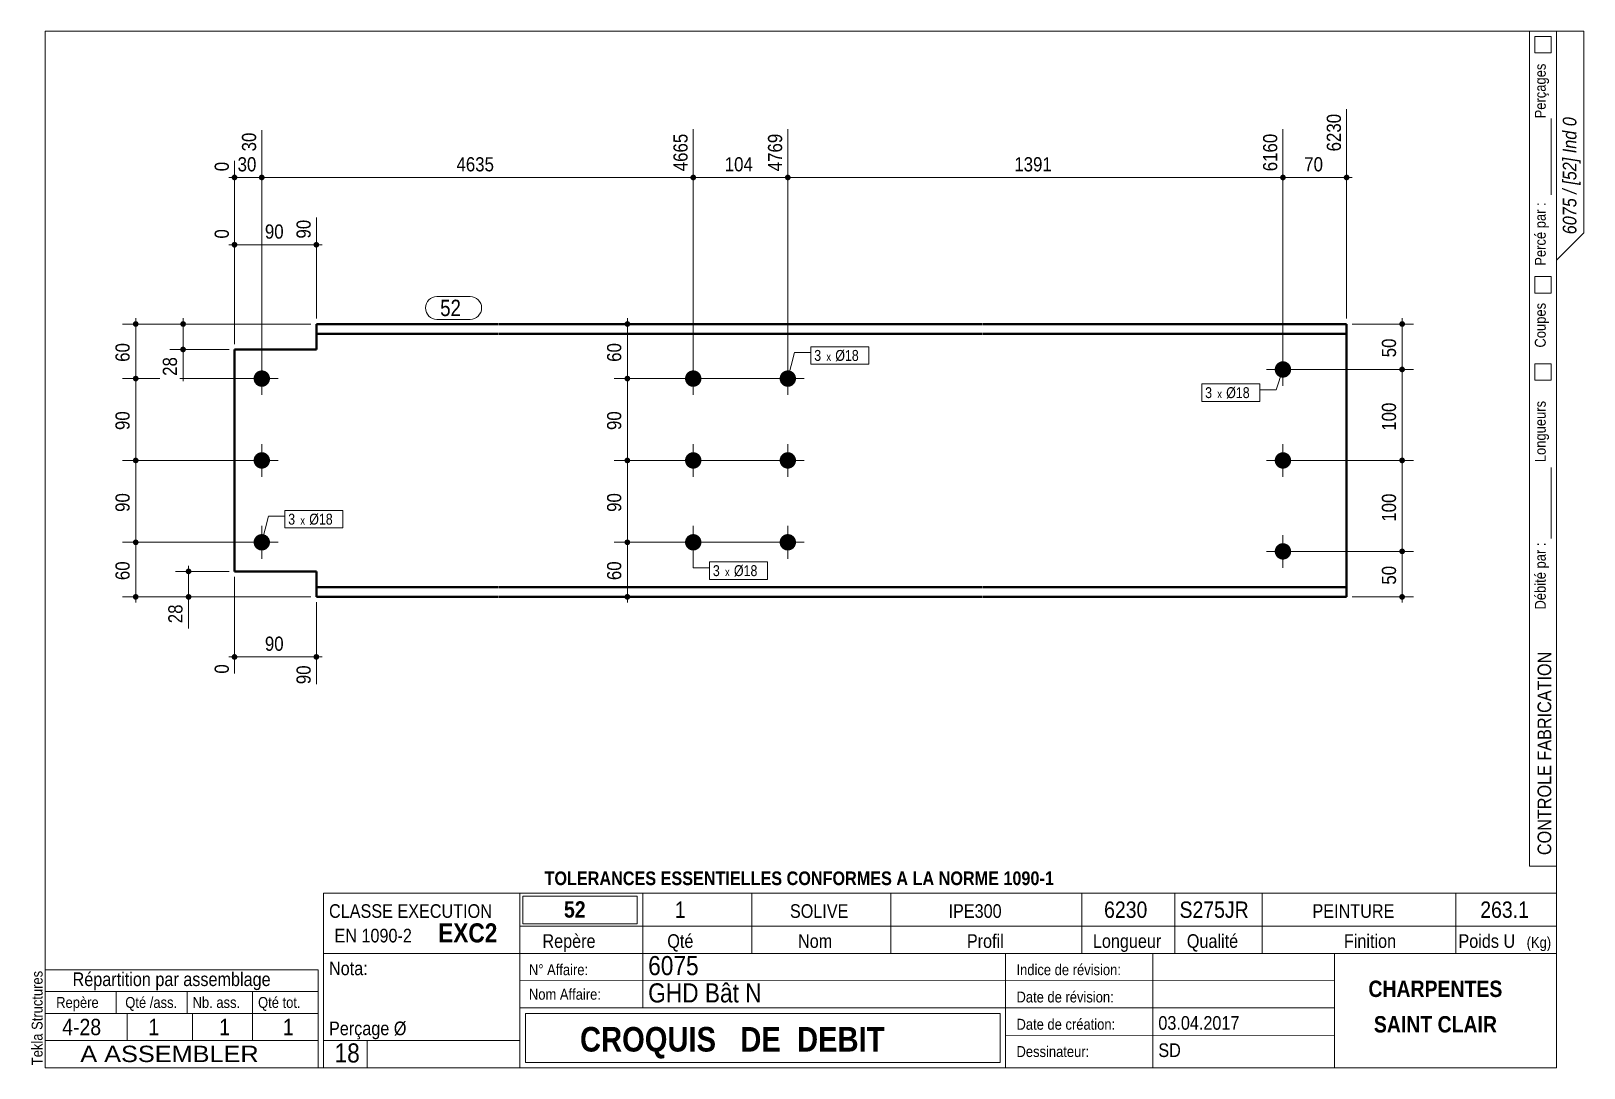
# Model space of a CAD drawing. Header units: millimetres. Extents: x 2 to 287, y 5 to 195.
import ezdxf

# ---------------------------------------------------------------- set-up
doc = ezdxf.new("R2010")
doc.units = ezdxf.units.MM
for name, color, linetype, lineweight in [('Autre type objet', 1, 'Continuous', 0), ('Boulon', 7, 'Continuous', 0), ('Cotation', 7, 'Continuous', 0), ('Désignation boulon', 3, 'Continuous', 0), ('Feuille dessin', 5, 'Continuous', 0), ('Piece', 2, 'Continuous', 0), ('Repère pièce', 3, 'Continuous', 0)]:
    doc.layers.add(name, color=color, linetype=linetype, lineweight=lineweight)
doc.styles.add('ARIAL', font='ARIAL.TTF')
doc.styles.add('ARIAL_BOLD', font='ARIALBD.TTF')
doc.styles.add('ARIAL_ITALIC', font='ARIALI.TTF')
doc.styles.add('ARIAL_NARROW', font='ARIAL.TTF')
doc.styles.add('COMIC_SANS_MS', font='COMIC.TTF')

# ---------------------------------------------------------------- blocks, each defined once
blk = doc.blocks.new('*A1')
at = {"layer": 'Boulon'}
for points in [[(122.26, 131.36), (122.26, 131.39), (122.26, 131.43), (122.26, 131.47), (122.27, 131.5), (122.27, 131.54), (122.28, 131.58), (122.28, 131.61), (122.29, 131.65), (122.3, 131.68), (122.31, 131.72), (122.32, 131.76), (122.33, 131.79), (122.34, 131.83), (122.36, 131.86), (122.37, 131.89), (122.38, 131.93), (122.4, 131.96), (122.42, 131.99), (122.43, 132.03), (122.45, 132.06), (122.47, 132.09), (122.49, 132.12), (122.51, 132.15), (122.53, 132.18), (122.55, 132.21), (122.57, 132.24), (122.6, 132.27), (122.62, 132.3), (122.64, 132.33), (122.67, 132.35), (122.7, 132.38), (122.72, 132.41), (122.75, 132.43), (122.78, 132.46), (122.8, 132.48), (122.83, 132.5), (122.86, 132.52), (122.89, 132.55), (122.92, 132.57), (122.95, 132.59), (122.98, 132.61), (123.02, 132.63), (123.05, 132.64), (123.08, 132.66), (123.11, 132.68), (123.15, 132.69), (123.18, 132.71), (123.22, 132.72), (123.25, 132.73), (123.29, 132.74), (123.32, 132.76), (123.36, 132.77), (123.39, 132.78), (123.43, 132.78), (123.46, 132.79), (123.5, 132.8), (123.54, 132.8), (123.57, 132.81), (123.61, 132.81), (123.65, 132.82), (123.68, 132.82), (123.72, 132.82), (123.76, 132.82), (123.79, 132.82), (123.83, 132.82), (123.87, 132.82), (123.9, 132.81), (123.94, 132.81), (123.98, 132.8), (124.01, 132.8), (124.05, 132.79), (124.08, 132.78), (124.12, 132.78), (124.16, 132.77), (124.19, 132.76), (124.23, 132.74), (124.26, 132.73), (124.3, 132.72), (124.33, 132.71), (124.36, 132.69), (124.4, 132.68), (124.43, 132.66), (124.46, 132.64), (124.5, 132.63), (124.53, 132.61), (124.56, 132.59), (124.59, 132.57), (124.62, 132.55), (124.65, 132.52), (124.68, 132.5), (124.71, 132.48), (124.74, 132.46), (124.76, 132.43), (124.79, 132.41), (124.82, 132.38), (124.84, 132.35), (124.87, 132.33), (124.89, 132.3), (124.92, 132.27), (124.94, 132.24), (124.96, 132.21), (124.98, 132.18), (125, 132.15), (125.02, 132.12), (125.04, 132.09), (125.06, 132.06), (125.08, 132.03), (125.1, 131.99), (125.11, 131.96), (125.13, 131.93), (125.14, 131.89), (125.16, 131.86), (125.17, 131.83), (125.18, 131.79), (125.19, 131.76), (125.2, 131.72), (125.21, 131.68), (125.22, 131.65), (125.23, 131.61), (125.23, 131.58), (125.24, 131.54), (125.24, 131.5), (125.25, 131.47), (125.25, 131.43), (125.25, 131.39), (125.26, 131.36), (125.26, 131.32), (125.26, 131.28), (125.25, 131.25), (125.25, 131.21), (125.25, 131.17), (125.24, 131.14), (125.24, 131.1), (125.23, 131.06), (125.23, 131.03), (125.22, 130.99), (125.21, 130.96), (125.2, 130.92), (125.19, 130.88), (125.18, 130.85), (125.17, 130.81), (125.16, 130.78), (125.14, 130.75), (125.13, 130.71), (125.11, 130.68), (125.1, 130.65), (125.08, 130.61), (125.06, 130.58), (125.04, 130.55), (125.02, 130.52), (125, 130.49), (124.98, 130.46), (124.96, 130.43), (124.94, 130.4), (124.92, 130.37), (124.89, 130.34), (124.87, 130.31), (124.84, 130.29), (124.82, 130.26), (124.79, 130.23), (124.76, 130.21), (124.74, 130.18), (124.71, 130.16), (124.68, 130.14), (124.65, 130.12), (124.62, 130.09), (124.59, 130.07), (124.56, 130.05), (124.53, 130.03), (124.5, 130.01), (124.46, 130), (124.43, 129.98), (124.4, 129.96), (124.36, 129.95), (124.33, 129.93), (124.3, 129.92), (124.26, 129.91), (124.23, 129.9), (124.19, 129.88), (124.16, 129.87), (124.12, 129.86), (124.08, 129.86), (124.05, 129.85), (124.01, 129.84), (123.98, 129.84), (123.94, 129.83), (123.9, 129.83), (123.87, 129.82), (123.83, 129.82), (123.79, 129.82), (123.76, 129.82), (123.72, 129.82), (123.68, 129.82), (123.65, 129.82), (123.61, 129.83), (123.57, 129.83), (123.54, 129.84), (123.5, 129.84), (123.46, 129.85), (123.43, 129.86), (123.39, 129.86), (123.36, 129.87), (123.32, 129.88), (123.29, 129.9), (123.25, 129.91), (123.22, 129.92), (123.18, 129.93), (123.15, 129.95), (123.11, 129.96), (123.08, 129.98), (123.05, 130), (123.02, 130.01), (122.98, 130.03), (122.95, 130.05), (122.92, 130.07), (122.89, 130.09), (122.86, 130.12), (122.83, 130.14), (122.8, 130.16), (122.78, 130.18), (122.75, 130.21), (122.72, 130.23), (122.7, 130.26), (122.67, 130.29), (122.64, 130.31), (122.62, 130.34), (122.6, 130.37), (122.57, 130.4), (122.55, 130.43), (122.53, 130.46), (122.51, 130.49), (122.49, 130.52), (122.47, 130.55), (122.45, 130.58), (122.43, 130.61), (122.42, 130.65), (122.4, 130.68), (122.38, 130.71), (122.37, 130.75), (122.36, 130.78), (122.34, 130.81), (122.33, 130.85), (122.32, 130.88), (122.31, 130.92), (122.3, 130.96), (122.29, 130.99), (122.28, 131.03), (122.28, 131.06), (122.27, 131.1), (122.27, 131.14), (122.26, 131.17), (122.26, 131.21), (122.26, 131.25), (122.26, 131.28), (122.26, 131.32)], [(122.26, 116.36), (122.26, 116.39), (122.26, 116.43), (122.26, 116.47), (122.27, 116.5), (122.27, 116.54), (122.28, 116.58), (122.28, 116.61), (122.29, 116.65), (122.3, 116.68), (122.31, 116.72), (122.32, 116.76), (122.33, 116.79), (122.34, 116.83), (122.36, 116.86), (122.37, 116.89), (122.38, 116.93), (122.4, 116.96), (122.42, 116.99), (122.43, 117.03), (122.45, 117.06), (122.47, 117.09), (122.49, 117.12), (122.51, 117.15), (122.53, 117.18), (122.55, 117.21), (122.57, 117.24), (122.6, 117.27), (122.62, 117.3), (122.64, 117.33), (122.67, 117.35), (122.7, 117.38), (122.72, 117.41), (122.75, 117.43), (122.78, 117.46), (122.8, 117.48), (122.83, 117.5), (122.86, 117.52), (122.89, 117.55), (122.92, 117.57), (122.95, 117.59), (122.98, 117.61), (123.02, 117.63), (123.05, 117.64), (123.08, 117.66), (123.11, 117.68), (123.15, 117.69), (123.18, 117.71), (123.22, 117.72), (123.25, 117.73), (123.29, 117.74), (123.32, 117.76), (123.36, 117.77), (123.39, 117.78), (123.43, 117.78), (123.46, 117.79), (123.5, 117.8), (123.54, 117.8), (123.57, 117.81), (123.61, 117.81), (123.65, 117.82), (123.68, 117.82), (123.72, 117.82), (123.76, 117.82), (123.79, 117.82), (123.83, 117.82), (123.87, 117.82), (123.9, 117.81), (123.94, 117.81), (123.98, 117.8), (124.01, 117.8), (124.05, 117.79), (124.08, 117.78), (124.12, 117.78), (124.16, 117.77), (124.19, 117.76), (124.23, 117.74), (124.26, 117.73), (124.3, 117.72), (124.33, 117.71), (124.36, 117.69), (124.4, 117.68), (124.43, 117.66), (124.46, 117.64), (124.5, 117.63), (124.53, 117.61), (124.56, 117.59), (124.59, 117.57), (124.62, 117.55), (124.65, 117.52), (124.68, 117.5), (124.71, 117.48), (124.74, 117.46), (124.76, 117.43), (124.79, 117.41), (124.82, 117.38), (124.84, 117.35), (124.87, 117.33), (124.89, 117.3), (124.92, 117.27), (124.94, 117.24), (124.96, 117.21), (124.98, 117.18), (125, 117.15), (125.02, 117.12), (125.04, 117.09), (125.06, 117.06), (125.08, 117.03), (125.1, 116.99), (125.11, 116.96), (125.13, 116.93), (125.14, 116.89), (125.16, 116.86), (125.17, 116.83), (125.18, 116.79), (125.19, 116.76), (125.2, 116.72), (125.21, 116.68), (125.22, 116.65), (125.23, 116.61), (125.23, 116.58), (125.24, 116.54), (125.24, 116.5), (125.25, 116.47), (125.25, 116.43), (125.25, 116.39), (125.26, 116.36), (125.26, 116.32), (125.26, 116.28), (125.25, 116.25), (125.25, 116.21), (125.25, 116.17), (125.24, 116.14), (125.24, 116.1), (125.23, 116.06), (125.23, 116.03), (125.22, 115.99), (125.21, 115.96), (125.2, 115.92), (125.19, 115.88), (125.18, 115.85), (125.17, 115.81), (125.16, 115.78), (125.14, 115.75), (125.13, 115.71), (125.11, 115.68), (125.1, 115.65), (125.08, 115.61), (125.06, 115.58), (125.04, 115.55), (125.02, 115.52), (125, 115.49), (124.98, 115.46), (124.96, 115.43), (124.94, 115.4), (124.92, 115.37), (124.89, 115.34), (124.87, 115.31), (124.84, 115.29), (124.82, 115.26), (124.79, 115.23), (124.76, 115.21), (124.74, 115.18), (124.71, 115.16), (124.68, 115.14), (124.65, 115.12), (124.62, 115.09), (124.59, 115.07), (124.56, 115.05), (124.53, 115.03), (124.5, 115.01), (124.46, 115), (124.43, 114.98), (124.4, 114.96), (124.36, 114.95), (124.33, 114.93), (124.3, 114.92), (124.26, 114.91), (124.23, 114.9), (124.19, 114.88), (124.16, 114.87), (124.12, 114.86), (124.08, 114.86), (124.05, 114.85), (124.01, 114.84), (123.98, 114.84), (123.94, 114.83), (123.9, 114.83), (123.87, 114.82), (123.83, 114.82), (123.79, 114.82), (123.76, 114.82), (123.72, 114.82), (123.68, 114.82), (123.65, 114.82), (123.61, 114.83), (123.57, 114.83), (123.54, 114.84), (123.5, 114.84), (123.46, 114.85), (123.43, 114.86), (123.39, 114.86), (123.36, 114.87), (123.32, 114.88), (123.29, 114.9), (123.25, 114.91), (123.22, 114.92), (123.18, 114.93), (123.15, 114.95), (123.11, 114.96), (123.08, 114.98), (123.05, 115), (123.02, 115.01), (122.98, 115.03), (122.95, 115.05), (122.92, 115.07), (122.89, 115.09), (122.86, 115.12), (122.83, 115.14), (122.8, 115.16), (122.78, 115.18), (122.75, 115.21), (122.72, 115.23), (122.7, 115.26), (122.67, 115.29), (122.64, 115.31), (122.62, 115.34), (122.6, 115.37), (122.57, 115.4), (122.55, 115.43), (122.53, 115.46), (122.51, 115.49), (122.49, 115.52), (122.47, 115.55), (122.45, 115.58), (122.43, 115.61), (122.42, 115.65), (122.4, 115.68), (122.38, 115.71), (122.37, 115.75), (122.36, 115.78), (122.34, 115.81), (122.33, 115.85), (122.32, 115.88), (122.31, 115.92), (122.3, 115.96), (122.29, 115.99), (122.28, 116.03), (122.28, 116.06), (122.27, 116.1), (122.27, 116.14), (122.26, 116.17), (122.26, 116.21), (122.26, 116.25), (122.26, 116.28), (122.26, 116.32)], [(122.26, 101.36), (122.26, 101.39), (122.26, 101.43), (122.26, 101.47), (122.27, 101.5), (122.27, 101.54), (122.28, 101.58), (122.28, 101.61), (122.29, 101.65), (122.3, 101.68), (122.31, 101.72), (122.32, 101.76), (122.33, 101.79), (122.34, 101.83), (122.36, 101.86), (122.37, 101.89), (122.38, 101.93), (122.4, 101.96), (122.42, 101.99), (122.43, 102.03), (122.45, 102.06), (122.47, 102.09), (122.49, 102.12), (122.51, 102.15), (122.53, 102.18), (122.55, 102.21), (122.57, 102.24), (122.6, 102.27), (122.62, 102.3), (122.64, 102.33), (122.67, 102.35), (122.7, 102.38), (122.72, 102.41), (122.75, 102.43), (122.78, 102.46), (122.8, 102.48), (122.83, 102.5), (122.86, 102.52), (122.89, 102.55), (122.92, 102.57), (122.95, 102.59), (122.98, 102.61), (123.02, 102.63), (123.05, 102.64), (123.08, 102.66), (123.11, 102.68), (123.15, 102.69), (123.18, 102.71), (123.22, 102.72), (123.25, 102.73), (123.29, 102.74), (123.32, 102.76), (123.36, 102.77), (123.39, 102.78), (123.43, 102.78), (123.46, 102.79), (123.5, 102.8), (123.54, 102.8), (123.57, 102.81), (123.61, 102.81), (123.65, 102.82), (123.68, 102.82), (123.72, 102.82), (123.76, 102.82), (123.79, 102.82), (123.83, 102.82), (123.87, 102.82), (123.9, 102.81), (123.94, 102.81), (123.98, 102.8), (124.01, 102.8), (124.05, 102.79), (124.08, 102.78), (124.12, 102.78), (124.16, 102.77), (124.19, 102.76), (124.23, 102.74), (124.26, 102.73), (124.3, 102.72), (124.33, 102.71), (124.36, 102.69), (124.4, 102.68), (124.43, 102.66), (124.46, 102.64), (124.5, 102.63), (124.53, 102.61), (124.56, 102.59), (124.59, 102.57), (124.62, 102.55), (124.65, 102.52), (124.68, 102.5), (124.71, 102.48), (124.74, 102.46), (124.76, 102.43), (124.79, 102.41), (124.82, 102.38), (124.84, 102.35), (124.87, 102.33), (124.89, 102.3), (124.92, 102.27), (124.94, 102.24), (124.96, 102.21), (124.98, 102.18), (125, 102.15), (125.02, 102.12), (125.04, 102.09), (125.06, 102.06), (125.08, 102.03), (125.1, 101.99), (125.11, 101.96), (125.13, 101.93), (125.14, 101.89), (125.16, 101.86), (125.17, 101.83), (125.18, 101.79), (125.19, 101.76), (125.2, 101.72), (125.21, 101.68), (125.22, 101.65), (125.23, 101.61), (125.23, 101.58), (125.24, 101.54), (125.24, 101.5), (125.25, 101.47), (125.25, 101.43), (125.25, 101.39), (125.26, 101.36), (125.26, 101.32), (125.26, 101.28), (125.25, 101.25), (125.25, 101.21), (125.25, 101.17), (125.24, 101.14), (125.24, 101.1), (125.23, 101.06), (125.23, 101.03), (125.22, 100.99), (125.21, 100.96), (125.2, 100.92), (125.19, 100.88), (125.18, 100.85), (125.17, 100.81), (125.16, 100.78), (125.14, 100.75), (125.13, 100.71), (125.11, 100.68), (125.1, 100.65), (125.08, 100.61), (125.06, 100.58), (125.04, 100.55), (125.02, 100.52), (125, 100.49), (124.98, 100.46), (124.96, 100.43), (124.94, 100.4), (124.92, 100.37), (124.89, 100.34), (124.87, 100.31), (124.84, 100.29), (124.82, 100.26), (124.79, 100.23), (124.76, 100.21), (124.74, 100.18), (124.71, 100.16), (124.68, 100.14), (124.65, 100.12), (124.62, 100.09), (124.59, 100.07), (124.56, 100.05), (124.53, 100.03), (124.5, 100.01), (124.46, 100), (124.43, 99.98), (124.4, 99.96), (124.36, 99.95), (124.33, 99.93), (124.3, 99.92), (124.26, 99.91), (124.23, 99.9), (124.19, 99.88), (124.16, 99.87), (124.12, 99.86), (124.08, 99.86), (124.05, 99.85), (124.01, 99.84), (123.98, 99.84), (123.94, 99.83), (123.9, 99.83), (123.87, 99.82), (123.83, 99.82), (123.79, 99.82), (123.76, 99.82), (123.72, 99.82), (123.68, 99.82), (123.65, 99.82), (123.61, 99.83), (123.57, 99.83), (123.54, 99.84), (123.5, 99.84), (123.46, 99.85), (123.43, 99.86), (123.39, 99.86), (123.36, 99.87), (123.32, 99.88), (123.29, 99.9), (123.25, 99.91), (123.22, 99.92), (123.18, 99.93), (123.15, 99.95), (123.11, 99.96), (123.08, 99.98), (123.05, 100), (123.02, 100.01), (122.98, 100.03), (122.95, 100.05), (122.92, 100.07), (122.89, 100.09), (122.86, 100.12), (122.83, 100.14), (122.8, 100.16), (122.78, 100.18), (122.75, 100.21), (122.72, 100.23), (122.7, 100.26), (122.67, 100.29), (122.64, 100.31), (122.62, 100.34), (122.6, 100.37), (122.57, 100.4), (122.55, 100.43), (122.53, 100.46), (122.51, 100.49), (122.49, 100.52), (122.47, 100.55), (122.45, 100.58), (122.43, 100.61), (122.42, 100.65), (122.4, 100.68), (122.38, 100.71), (122.37, 100.75), (122.36, 100.78), (122.34, 100.81), (122.33, 100.85), (122.32, 100.88), (122.31, 100.92), (122.3, 100.96), (122.29, 100.99), (122.28, 101.03), (122.28, 101.06), (122.27, 101.1), (122.27, 101.14), (122.26, 101.17), (122.26, 101.21), (122.26, 101.25), (122.26, 101.28), (122.26, 101.32)]]:
    blk.add_hatch(color=256, dxfattribs=at).paths.add_polyline_path(points, flags=17)
at = {"layer": 'Boulon', "linetype": 'Continuous', "lineweight": 0}
for p, q in [((123.76, 134.32), (123.76, 128.32)), ((120.76, 131.32), (126.76, 131.32)), ((123.76, 119.32), (123.76, 113.32)), ((120.76, 116.32), (126.76, 116.32)), ((123.76, 104.32), (123.76, 98.32)), ((120.76, 101.32), (126.76, 101.32))]:
    blk.add_line(p, q, dxfattribs=at)
blk = doc.blocks.new('*A2')
at = {"layer": 'Boulon'}
for points in [[(139.59, 131.36), (139.59, 131.39), (139.59, 131.43), (139.6, 131.47), (139.6, 131.5), (139.61, 131.54), (139.61, 131.58), (139.62, 131.61), (139.63, 131.65), (139.63, 131.68), (139.64, 131.72), (139.65, 131.76), (139.67, 131.79), (139.68, 131.83), (139.69, 131.86), (139.7, 131.89), (139.72, 131.93), (139.73, 131.96), (139.75, 131.99), (139.77, 132.03), (139.78, 132.06), (139.8, 132.09), (139.82, 132.12), (139.84, 132.15), (139.86, 132.18), (139.88, 132.21), (139.91, 132.24), (139.93, 132.27), (139.95, 132.3), (139.98, 132.33), (140, 132.35), (140.03, 132.38), (140.05, 132.41), (140.08, 132.43), (140.11, 132.46), (140.14, 132.48), (140.17, 132.5), (140.2, 132.52), (140.23, 132.55), (140.26, 132.57), (140.29, 132.59), (140.32, 132.61), (140.35, 132.63), (140.38, 132.64), (140.41, 132.66), (140.45, 132.68), (140.48, 132.69), (140.52, 132.71), (140.55, 132.72), (140.58, 132.73), (140.62, 132.74), (140.65, 132.76), (140.69, 132.77), (140.72, 132.78), (140.76, 132.78), (140.8, 132.79), (140.83, 132.8), (140.87, 132.8), (140.91, 132.81), (140.94, 132.81), (140.98, 132.82), (141.02, 132.82), (141.05, 132.82), (141.09, 132.82), (141.13, 132.82), (141.16, 132.82), (141.2, 132.82), (141.24, 132.81), (141.27, 132.81), (141.31, 132.8), (141.35, 132.8), (141.38, 132.79), (141.42, 132.78), (141.45, 132.78), (141.49, 132.77), (141.52, 132.76), (141.56, 132.74), (141.59, 132.73), (141.63, 132.72), (141.66, 132.71), (141.7, 132.69), (141.73, 132.68), (141.76, 132.66), (141.8, 132.64), (141.83, 132.63), (141.86, 132.61), (141.89, 132.59), (141.92, 132.57), (141.95, 132.55), (141.98, 132.52), (142.01, 132.5), (142.04, 132.48), (142.07, 132.46), (142.1, 132.43), (142.12, 132.41), (142.15, 132.38), (142.18, 132.35), (142.2, 132.33), (142.23, 132.3), (142.25, 132.27), (142.27, 132.24), (142.29, 132.21), (142.32, 132.18), (142.34, 132.15), (142.36, 132.12), (142.38, 132.09), (142.39, 132.06), (142.41, 132.03), (142.43, 131.99), (142.45, 131.96), (142.46, 131.93), (142.48, 131.89), (142.49, 131.86), (142.5, 131.83), (142.51, 131.79), (142.52, 131.76), (142.53, 131.72), (142.54, 131.68), (142.55, 131.65), (142.56, 131.61), (142.57, 131.58), (142.57, 131.54), (142.58, 131.5), (142.58, 131.47), (142.59, 131.43), (142.59, 131.39), (142.59, 131.36), (142.59, 131.32), (142.59, 131.28), (142.59, 131.25), (142.59, 131.21), (142.58, 131.17), (142.58, 131.14), (142.57, 131.1), (142.57, 131.06), (142.56, 131.03), (142.55, 130.99), (142.54, 130.96), (142.53, 130.92), (142.52, 130.88), (142.51, 130.85), (142.5, 130.81), (142.49, 130.78), (142.48, 130.75), (142.46, 130.71), (142.45, 130.68), (142.43, 130.65), (142.41, 130.61), (142.39, 130.58), (142.38, 130.55), (142.36, 130.52), (142.34, 130.49), (142.32, 130.46), (142.29, 130.43), (142.27, 130.4), (142.25, 130.37), (142.23, 130.34), (142.2, 130.31), (142.18, 130.29), (142.15, 130.26), (142.12, 130.23), (142.1, 130.21), (142.07, 130.18), (142.04, 130.16), (142.01, 130.14), (141.98, 130.12), (141.95, 130.09), (141.92, 130.07), (141.89, 130.05), (141.86, 130.03), (141.83, 130.01), (141.8, 130), (141.76, 129.98), (141.73, 129.96), (141.7, 129.95), (141.66, 129.93), (141.63, 129.92), (141.59, 129.91), (141.56, 129.9), (141.52, 129.88), (141.49, 129.87), (141.45, 129.86), (141.42, 129.86), (141.38, 129.85), (141.35, 129.84), (141.31, 129.84), (141.27, 129.83), (141.24, 129.83), (141.2, 129.82), (141.16, 129.82), (141.13, 129.82), (141.09, 129.82), (141.05, 129.82), (141.02, 129.82), (140.98, 129.82), (140.94, 129.83), (140.91, 129.83), (140.87, 129.84), (140.83, 129.84), (140.8, 129.85), (140.76, 129.86), (140.72, 129.86), (140.69, 129.87), (140.65, 129.88), (140.62, 129.9), (140.58, 129.91), (140.55, 129.92), (140.52, 129.93), (140.48, 129.95), (140.45, 129.96), (140.41, 129.98), (140.38, 130), (140.35, 130.01), (140.32, 130.03), (140.29, 130.05), (140.26, 130.07), (140.23, 130.09), (140.2, 130.12), (140.17, 130.14), (140.14, 130.16), (140.11, 130.18), (140.08, 130.21), (140.05, 130.23), (140.03, 130.26), (140, 130.29), (139.98, 130.31), (139.95, 130.34), (139.93, 130.37), (139.91, 130.4), (139.88, 130.43), (139.86, 130.46), (139.84, 130.49), (139.82, 130.52), (139.8, 130.55), (139.78, 130.58), (139.77, 130.61), (139.75, 130.65), (139.73, 130.68), (139.72, 130.71), (139.7, 130.75), (139.69, 130.78), (139.68, 130.81), (139.67, 130.85), (139.65, 130.88), (139.64, 130.92), (139.63, 130.96), (139.63, 130.99), (139.62, 131.03), (139.61, 131.06), (139.61, 131.1), (139.6, 131.14), (139.6, 131.17), (139.59, 131.21), (139.59, 131.25), (139.59, 131.28), (139.59, 131.32)], [(139.59, 116.36), (139.59, 116.39), (139.59, 116.43), (139.6, 116.47), (139.6, 116.5), (139.61, 116.54), (139.61, 116.58), (139.62, 116.61), (139.63, 116.65), (139.63, 116.68), (139.64, 116.72), (139.65, 116.76), (139.67, 116.79), (139.68, 116.83), (139.69, 116.86), (139.7, 116.89), (139.72, 116.93), (139.73, 116.96), (139.75, 116.99), (139.77, 117.03), (139.78, 117.06), (139.8, 117.09), (139.82, 117.12), (139.84, 117.15), (139.86, 117.18), (139.88, 117.21), (139.91, 117.24), (139.93, 117.27), (139.95, 117.3), (139.98, 117.33), (140, 117.35), (140.03, 117.38), (140.05, 117.41), (140.08, 117.43), (140.11, 117.46), (140.14, 117.48), (140.17, 117.5), (140.2, 117.52), (140.23, 117.55), (140.26, 117.57), (140.29, 117.59), (140.32, 117.61), (140.35, 117.63), (140.38, 117.64), (140.41, 117.66), (140.45, 117.68), (140.48, 117.69), (140.52, 117.71), (140.55, 117.72), (140.58, 117.73), (140.62, 117.74), (140.65, 117.76), (140.69, 117.77), (140.72, 117.78), (140.76, 117.78), (140.8, 117.79), (140.83, 117.8), (140.87, 117.8), (140.91, 117.81), (140.94, 117.81), (140.98, 117.82), (141.02, 117.82), (141.05, 117.82), (141.09, 117.82), (141.13, 117.82), (141.16, 117.82), (141.2, 117.82), (141.24, 117.81), (141.27, 117.81), (141.31, 117.8), (141.35, 117.8), (141.38, 117.79), (141.42, 117.78), (141.45, 117.78), (141.49, 117.77), (141.52, 117.76), (141.56, 117.74), (141.59, 117.73), (141.63, 117.72), (141.66, 117.71), (141.7, 117.69), (141.73, 117.68), (141.76, 117.66), (141.8, 117.64), (141.83, 117.63), (141.86, 117.61), (141.89, 117.59), (141.92, 117.57), (141.95, 117.55), (141.98, 117.52), (142.01, 117.5), (142.04, 117.48), (142.07, 117.46), (142.1, 117.43), (142.12, 117.41), (142.15, 117.38), (142.18, 117.35), (142.2, 117.33), (142.23, 117.3), (142.25, 117.27), (142.27, 117.24), (142.29, 117.21), (142.32, 117.18), (142.34, 117.15), (142.36, 117.12), (142.38, 117.09), (142.39, 117.06), (142.41, 117.03), (142.43, 116.99), (142.45, 116.96), (142.46, 116.93), (142.48, 116.89), (142.49, 116.86), (142.5, 116.83), (142.51, 116.79), (142.52, 116.76), (142.53, 116.72), (142.54, 116.68), (142.55, 116.65), (142.56, 116.61), (142.57, 116.58), (142.57, 116.54), (142.58, 116.5), (142.58, 116.47), (142.59, 116.43), (142.59, 116.39), (142.59, 116.36), (142.59, 116.32), (142.59, 116.28), (142.59, 116.25), (142.59, 116.21), (142.58, 116.17), (142.58, 116.14), (142.57, 116.1), (142.57, 116.06), (142.56, 116.03), (142.55, 115.99), (142.54, 115.96), (142.53, 115.92), (142.52, 115.88), (142.51, 115.85), (142.5, 115.81), (142.49, 115.78), (142.48, 115.75), (142.46, 115.71), (142.45, 115.68), (142.43, 115.65), (142.41, 115.61), (142.39, 115.58), (142.38, 115.55), (142.36, 115.52), (142.34, 115.49), (142.32, 115.46), (142.29, 115.43), (142.27, 115.4), (142.25, 115.37), (142.23, 115.34), (142.2, 115.31), (142.18, 115.29), (142.15, 115.26), (142.12, 115.23), (142.1, 115.21), (142.07, 115.18), (142.04, 115.16), (142.01, 115.14), (141.98, 115.12), (141.95, 115.09), (141.92, 115.07), (141.89, 115.05), (141.86, 115.03), (141.83, 115.01), (141.8, 115), (141.76, 114.98), (141.73, 114.96), (141.7, 114.95), (141.66, 114.93), (141.63, 114.92), (141.59, 114.91), (141.56, 114.9), (141.52, 114.88), (141.49, 114.87), (141.45, 114.86), (141.42, 114.86), (141.38, 114.85), (141.35, 114.84), (141.31, 114.84), (141.27, 114.83), (141.24, 114.83), (141.2, 114.82), (141.16, 114.82), (141.13, 114.82), (141.09, 114.82), (141.05, 114.82), (141.02, 114.82), (140.98, 114.82), (140.94, 114.83), (140.91, 114.83), (140.87, 114.84), (140.83, 114.84), (140.8, 114.85), (140.76, 114.86), (140.72, 114.86), (140.69, 114.87), (140.65, 114.88), (140.62, 114.9), (140.58, 114.91), (140.55, 114.92), (140.52, 114.93), (140.48, 114.95), (140.45, 114.96), (140.41, 114.98), (140.38, 115), (140.35, 115.01), (140.32, 115.03), (140.29, 115.05), (140.26, 115.07), (140.23, 115.09), (140.2, 115.12), (140.17, 115.14), (140.14, 115.16), (140.11, 115.18), (140.08, 115.21), (140.05, 115.23), (140.03, 115.26), (140, 115.29), (139.98, 115.31), (139.95, 115.34), (139.93, 115.37), (139.91, 115.4), (139.88, 115.43), (139.86, 115.46), (139.84, 115.49), (139.82, 115.52), (139.8, 115.55), (139.78, 115.58), (139.77, 115.61), (139.75, 115.65), (139.73, 115.68), (139.72, 115.71), (139.7, 115.75), (139.69, 115.78), (139.68, 115.81), (139.67, 115.85), (139.65, 115.88), (139.64, 115.92), (139.63, 115.96), (139.63, 115.99), (139.62, 116.03), (139.61, 116.06), (139.61, 116.1), (139.6, 116.14), (139.6, 116.17), (139.59, 116.21), (139.59, 116.25), (139.59, 116.28), (139.59, 116.32)], [(139.59, 101.36), (139.59, 101.39), (139.59, 101.43), (139.6, 101.47), (139.6, 101.5), (139.61, 101.54), (139.61, 101.58), (139.62, 101.61), (139.63, 101.65), (139.63, 101.68), (139.64, 101.72), (139.65, 101.76), (139.67, 101.79), (139.68, 101.83), (139.69, 101.86), (139.7, 101.89), (139.72, 101.93), (139.73, 101.96), (139.75, 101.99), (139.77, 102.03), (139.78, 102.06), (139.8, 102.09), (139.82, 102.12), (139.84, 102.15), (139.86, 102.18), (139.88, 102.21), (139.91, 102.24), (139.93, 102.27), (139.95, 102.3), (139.98, 102.33), (140, 102.35), (140.03, 102.38), (140.05, 102.41), (140.08, 102.43), (140.11, 102.46), (140.14, 102.48), (140.17, 102.5), (140.2, 102.52), (140.23, 102.55), (140.26, 102.57), (140.29, 102.59), (140.32, 102.61), (140.35, 102.63), (140.38, 102.64), (140.41, 102.66), (140.45, 102.68), (140.48, 102.69), (140.52, 102.71), (140.55, 102.72), (140.58, 102.73), (140.62, 102.74), (140.65, 102.76), (140.69, 102.77), (140.72, 102.78), (140.76, 102.78), (140.8, 102.79), (140.83, 102.8), (140.87, 102.8), (140.91, 102.81), (140.94, 102.81), (140.98, 102.82), (141.02, 102.82), (141.05, 102.82), (141.09, 102.82), (141.13, 102.82), (141.16, 102.82), (141.2, 102.82), (141.24, 102.81), (141.27, 102.81), (141.31, 102.8), (141.35, 102.8), (141.38, 102.79), (141.42, 102.78), (141.45, 102.78), (141.49, 102.77), (141.52, 102.76), (141.56, 102.74), (141.59, 102.73), (141.63, 102.72), (141.66, 102.71), (141.7, 102.69), (141.73, 102.68), (141.76, 102.66), (141.8, 102.64), (141.83, 102.63), (141.86, 102.61), (141.89, 102.59), (141.92, 102.57), (141.95, 102.55), (141.98, 102.52), (142.01, 102.5), (142.04, 102.48), (142.07, 102.46), (142.1, 102.43), (142.12, 102.41), (142.15, 102.38), (142.18, 102.35), (142.2, 102.33), (142.23, 102.3), (142.25, 102.27), (142.27, 102.24), (142.29, 102.21), (142.32, 102.18), (142.34, 102.15), (142.36, 102.12), (142.38, 102.09), (142.39, 102.06), (142.41, 102.03), (142.43, 101.99), (142.45, 101.96), (142.46, 101.93), (142.48, 101.89), (142.49, 101.86), (142.5, 101.83), (142.51, 101.79), (142.52, 101.76), (142.53, 101.72), (142.54, 101.68), (142.55, 101.65), (142.56, 101.61), (142.57, 101.58), (142.57, 101.54), (142.58, 101.5), (142.58, 101.47), (142.59, 101.43), (142.59, 101.39), (142.59, 101.36), (142.59, 101.32), (142.59, 101.28), (142.59, 101.25), (142.59, 101.21), (142.58, 101.17), (142.58, 101.14), (142.57, 101.1), (142.57, 101.06), (142.56, 101.03), (142.55, 100.99), (142.54, 100.96), (142.53, 100.92), (142.52, 100.88), (142.51, 100.85), (142.5, 100.81), (142.49, 100.78), (142.48, 100.75), (142.46, 100.71), (142.45, 100.68), (142.43, 100.65), (142.41, 100.61), (142.39, 100.58), (142.38, 100.55), (142.36, 100.52), (142.34, 100.49), (142.32, 100.46), (142.29, 100.43), (142.27, 100.4), (142.25, 100.37), (142.23, 100.34), (142.2, 100.31), (142.18, 100.29), (142.15, 100.26), (142.12, 100.23), (142.1, 100.21), (142.07, 100.18), (142.04, 100.16), (142.01, 100.14), (141.98, 100.12), (141.95, 100.09), (141.92, 100.07), (141.89, 100.05), (141.86, 100.03), (141.83, 100.01), (141.8, 100), (141.76, 99.98), (141.73, 99.96), (141.7, 99.95), (141.66, 99.93), (141.63, 99.92), (141.59, 99.91), (141.56, 99.9), (141.52, 99.88), (141.49, 99.87), (141.45, 99.86), (141.42, 99.86), (141.38, 99.85), (141.35, 99.84), (141.31, 99.84), (141.27, 99.83), (141.24, 99.83), (141.2, 99.82), (141.16, 99.82), (141.13, 99.82), (141.09, 99.82), (141.05, 99.82), (141.02, 99.82), (140.98, 99.82), (140.94, 99.83), (140.91, 99.83), (140.87, 99.84), (140.83, 99.84), (140.8, 99.85), (140.76, 99.86), (140.72, 99.86), (140.69, 99.87), (140.65, 99.88), (140.62, 99.9), (140.58, 99.91), (140.55, 99.92), (140.52, 99.93), (140.48, 99.95), (140.45, 99.96), (140.41, 99.98), (140.38, 100), (140.35, 100.01), (140.32, 100.03), (140.29, 100.05), (140.26, 100.07), (140.23, 100.09), (140.2, 100.12), (140.17, 100.14), (140.14, 100.16), (140.11, 100.18), (140.08, 100.21), (140.05, 100.23), (140.03, 100.26), (140, 100.29), (139.98, 100.31), (139.95, 100.34), (139.93, 100.37), (139.91, 100.4), (139.88, 100.43), (139.86, 100.46), (139.84, 100.49), (139.82, 100.52), (139.8, 100.55), (139.78, 100.58), (139.77, 100.61), (139.75, 100.65), (139.73, 100.68), (139.72, 100.71), (139.7, 100.75), (139.69, 100.78), (139.68, 100.81), (139.67, 100.85), (139.65, 100.88), (139.64, 100.92), (139.63, 100.96), (139.63, 100.99), (139.62, 101.03), (139.61, 101.06), (139.61, 101.1), (139.6, 101.14), (139.6, 101.17), (139.59, 101.21), (139.59, 101.25), (139.59, 101.28), (139.59, 101.32)]]:
    blk.add_hatch(color=256, dxfattribs=at).paths.add_polyline_path(points, flags=17)
at = {"layer": 'Boulon', "linetype": 'Continuous', "lineweight": 0}
for p, q in [((141.09, 134.32), (141.09, 128.32)), ((138.09, 131.32), (144.09, 131.32)), ((141.09, 119.32), (141.09, 113.32)), ((138.09, 116.32), (144.09, 116.32)), ((141.09, 104.32), (141.09, 98.32)), ((138.09, 101.32), (144.09, 101.32))]:
    blk.add_line(p, q, dxfattribs=at)
blk = doc.blocks.new('*A3')
at = {"layer": 'Boulon'}
for points in [[(43.18, 131.36), (43.18, 131.39), (43.18, 131.43), (43.19, 131.47), (43.19, 131.5), (43.2, 131.54), (43.2, 131.58), (43.21, 131.61), (43.22, 131.65), (43.23, 131.68), (43.23, 131.72), (43.24, 131.76), (43.26, 131.79), (43.27, 131.83), (43.28, 131.86), (43.29, 131.89), (43.31, 131.93), (43.32, 131.96), (43.34, 131.99), (43.36, 132.03), (43.38, 132.06), (43.39, 132.09), (43.41, 132.12), (43.43, 132.15), (43.45, 132.18), (43.48, 132.21), (43.5, 132.24), (43.52, 132.27), (43.54, 132.3), (43.57, 132.33), (43.59, 132.35), (43.62, 132.38), (43.65, 132.41), (43.67, 132.43), (43.7, 132.46), (43.73, 132.48), (43.76, 132.5), (43.79, 132.52), (43.82, 132.55), (43.85, 132.57), (43.88, 132.59), (43.91, 132.61), (43.94, 132.63), (43.97, 132.64), (44.01, 132.66), (44.04, 132.68), (44.07, 132.69), (44.11, 132.71), (44.14, 132.72), (44.17, 132.73), (44.21, 132.74), (44.24, 132.76), (44.28, 132.77), (44.32, 132.78), (44.35, 132.78), (44.39, 132.79), (44.42, 132.8), (44.46, 132.8), (44.5, 132.81), (44.53, 132.81), (44.57, 132.82), (44.61, 132.82), (44.64, 132.82), (44.68, 132.82), (44.72, 132.82), (44.75, 132.82), (44.79, 132.82), (44.83, 132.81), (44.86, 132.81), (44.9, 132.8), (44.94, 132.8), (44.97, 132.79), (45.01, 132.78), (45.04, 132.78), (45.08, 132.77), (45.12, 132.76), (45.15, 132.74), (45.19, 132.73), (45.22, 132.72), (45.25, 132.71), (45.29, 132.69), (45.32, 132.68), (45.35, 132.66), (45.39, 132.64), (45.42, 132.63), (45.45, 132.61), (45.48, 132.59), (45.51, 132.57), (45.54, 132.55), (45.57, 132.52), (45.6, 132.5), (45.63, 132.48), (45.66, 132.46), (45.69, 132.43), (45.71, 132.41), (45.74, 132.38), (45.77, 132.35), (45.79, 132.33), (45.82, 132.3), (45.84, 132.27), (45.86, 132.24), (45.89, 132.21), (45.91, 132.18), (45.93, 132.15), (45.95, 132.12), (45.97, 132.09), (45.99, 132.06), (46, 132.03), (46.02, 131.99), (46.04, 131.96), (46.05, 131.93), (46.07, 131.89), (46.08, 131.86), (46.09, 131.83), (46.1, 131.79), (46.12, 131.76), (46.13, 131.72), (46.14, 131.68), (46.14, 131.65), (46.15, 131.61), (46.16, 131.58), (46.16, 131.54), (46.17, 131.5), (46.17, 131.47), (46.18, 131.43), (46.18, 131.39), (46.18, 131.36), (46.18, 131.32), (46.18, 131.28), (46.18, 131.25), (46.18, 131.21), (46.17, 131.17), (46.17, 131.14), (46.16, 131.1), (46.16, 131.06), (46.15, 131.03), (46.14, 130.99), (46.14, 130.96), (46.13, 130.92), (46.12, 130.88), (46.1, 130.85), (46.09, 130.81), (46.08, 130.78), (46.07, 130.75), (46.05, 130.71), (46.04, 130.68), (46.02, 130.65), (46, 130.61), (45.99, 130.58), (45.97, 130.55), (45.95, 130.52), (45.93, 130.49), (45.91, 130.46), (45.89, 130.43), (45.86, 130.4), (45.84, 130.37), (45.82, 130.34), (45.79, 130.31), (45.77, 130.29), (45.74, 130.26), (45.71, 130.23), (45.69, 130.21), (45.66, 130.18), (45.63, 130.16), (45.6, 130.14), (45.57, 130.12), (45.54, 130.09), (45.51, 130.07), (45.48, 130.05), (45.45, 130.03), (45.42, 130.01), (45.39, 130), (45.35, 129.98), (45.32, 129.96), (45.29, 129.95), (45.25, 129.93), (45.22, 129.92), (45.19, 129.91), (45.15, 129.9), (45.12, 129.88), (45.08, 129.87), (45.04, 129.86), (45.01, 129.86), (44.97, 129.85), (44.94, 129.84), (44.9, 129.84), (44.86, 129.83), (44.83, 129.83), (44.79, 129.82), (44.75, 129.82), (44.72, 129.82), (44.68, 129.82), (44.64, 129.82), (44.61, 129.82), (44.57, 129.82), (44.53, 129.83), (44.5, 129.83), (44.46, 129.84), (44.42, 129.84), (44.39, 129.85), (44.35, 129.86), (44.32, 129.86), (44.28, 129.87), (44.24, 129.88), (44.21, 129.9), (44.17, 129.91), (44.14, 129.92), (44.11, 129.93), (44.07, 129.95), (44.04, 129.96), (44.01, 129.98), (43.97, 130), (43.94, 130.01), (43.91, 130.03), (43.88, 130.05), (43.85, 130.07), (43.82, 130.09), (43.79, 130.12), (43.76, 130.14), (43.73, 130.16), (43.7, 130.18), (43.67, 130.21), (43.65, 130.23), (43.62, 130.26), (43.59, 130.29), (43.57, 130.31), (43.54, 130.34), (43.52, 130.37), (43.5, 130.4), (43.48, 130.43), (43.45, 130.46), (43.43, 130.49), (43.41, 130.52), (43.39, 130.55), (43.38, 130.58), (43.36, 130.61), (43.34, 130.65), (43.32, 130.68), (43.31, 130.71), (43.29, 130.75), (43.28, 130.78), (43.27, 130.81), (43.26, 130.85), (43.24, 130.88), (43.23, 130.92), (43.23, 130.96), (43.22, 130.99), (43.21, 131.03), (43.2, 131.06), (43.2, 131.1), (43.19, 131.14), (43.19, 131.17), (43.18, 131.21), (43.18, 131.25), (43.18, 131.28), (43.18, 131.32)], [(43.18, 116.36), (43.18, 116.39), (43.18, 116.43), (43.19, 116.47), (43.19, 116.5), (43.2, 116.54), (43.2, 116.58), (43.21, 116.61), (43.22, 116.65), (43.23, 116.68), (43.23, 116.72), (43.24, 116.76), (43.26, 116.79), (43.27, 116.83), (43.28, 116.86), (43.29, 116.89), (43.31, 116.93), (43.32, 116.96), (43.34, 116.99), (43.36, 117.03), (43.38, 117.06), (43.39, 117.09), (43.41, 117.12), (43.43, 117.15), (43.45, 117.18), (43.48, 117.21), (43.5, 117.24), (43.52, 117.27), (43.54, 117.3), (43.57, 117.33), (43.59, 117.35), (43.62, 117.38), (43.65, 117.41), (43.67, 117.43), (43.7, 117.46), (43.73, 117.48), (43.76, 117.5), (43.79, 117.52), (43.82, 117.55), (43.85, 117.57), (43.88, 117.59), (43.91, 117.61), (43.94, 117.63), (43.97, 117.64), (44.01, 117.66), (44.04, 117.68), (44.07, 117.69), (44.11, 117.71), (44.14, 117.72), (44.17, 117.73), (44.21, 117.74), (44.24, 117.76), (44.28, 117.77), (44.32, 117.78), (44.35, 117.78), (44.39, 117.79), (44.42, 117.8), (44.46, 117.8), (44.5, 117.81), (44.53, 117.81), (44.57, 117.82), (44.61, 117.82), (44.64, 117.82), (44.68, 117.82), (44.72, 117.82), (44.75, 117.82), (44.79, 117.82), (44.83, 117.81), (44.86, 117.81), (44.9, 117.8), (44.94, 117.8), (44.97, 117.79), (45.01, 117.78), (45.04, 117.78), (45.08, 117.77), (45.12, 117.76), (45.15, 117.74), (45.19, 117.73), (45.22, 117.72), (45.25, 117.71), (45.29, 117.69), (45.32, 117.68), (45.35, 117.66), (45.39, 117.64), (45.42, 117.63), (45.45, 117.61), (45.48, 117.59), (45.51, 117.57), (45.54, 117.55), (45.57, 117.52), (45.6, 117.5), (45.63, 117.48), (45.66, 117.46), (45.69, 117.43), (45.71, 117.41), (45.74, 117.38), (45.77, 117.35), (45.79, 117.33), (45.82, 117.3), (45.84, 117.27), (45.86, 117.24), (45.89, 117.21), (45.91, 117.18), (45.93, 117.15), (45.95, 117.12), (45.97, 117.09), (45.99, 117.06), (46, 117.03), (46.02, 116.99), (46.04, 116.96), (46.05, 116.93), (46.07, 116.89), (46.08, 116.86), (46.09, 116.83), (46.1, 116.79), (46.12, 116.76), (46.13, 116.72), (46.14, 116.68), (46.14, 116.65), (46.15, 116.61), (46.16, 116.58), (46.16, 116.54), (46.17, 116.5), (46.17, 116.47), (46.18, 116.43), (46.18, 116.39), (46.18, 116.36), (46.18, 116.32), (46.18, 116.28), (46.18, 116.25), (46.18, 116.21), (46.17, 116.17), (46.17, 116.14), (46.16, 116.1), (46.16, 116.06), (46.15, 116.03), (46.14, 115.99), (46.14, 115.96), (46.13, 115.92), (46.12, 115.88), (46.1, 115.85), (46.09, 115.81), (46.08, 115.78), (46.07, 115.75), (46.05, 115.71), (46.04, 115.68), (46.02, 115.65), (46, 115.61), (45.99, 115.58), (45.97, 115.55), (45.95, 115.52), (45.93, 115.49), (45.91, 115.46), (45.89, 115.43), (45.86, 115.4), (45.84, 115.37), (45.82, 115.34), (45.79, 115.31), (45.77, 115.29), (45.74, 115.26), (45.71, 115.23), (45.69, 115.21), (45.66, 115.18), (45.63, 115.16), (45.6, 115.14), (45.57, 115.12), (45.54, 115.09), (45.51, 115.07), (45.48, 115.05), (45.45, 115.03), (45.42, 115.01), (45.39, 115), (45.35, 114.98), (45.32, 114.96), (45.29, 114.95), (45.25, 114.93), (45.22, 114.92), (45.19, 114.91), (45.15, 114.9), (45.12, 114.88), (45.08, 114.87), (45.04, 114.86), (45.01, 114.86), (44.97, 114.85), (44.94, 114.84), (44.9, 114.84), (44.86, 114.83), (44.83, 114.83), (44.79, 114.82), (44.75, 114.82), (44.72, 114.82), (44.68, 114.82), (44.64, 114.82), (44.61, 114.82), (44.57, 114.82), (44.53, 114.83), (44.5, 114.83), (44.46, 114.84), (44.42, 114.84), (44.39, 114.85), (44.35, 114.86), (44.32, 114.86), (44.28, 114.87), (44.24, 114.88), (44.21, 114.9), (44.17, 114.91), (44.14, 114.92), (44.11, 114.93), (44.07, 114.95), (44.04, 114.96), (44.01, 114.98), (43.97, 115), (43.94, 115.01), (43.91, 115.03), (43.88, 115.05), (43.85, 115.07), (43.82, 115.09), (43.79, 115.12), (43.76, 115.14), (43.73, 115.16), (43.7, 115.18), (43.67, 115.21), (43.65, 115.23), (43.62, 115.26), (43.59, 115.29), (43.57, 115.31), (43.54, 115.34), (43.52, 115.37), (43.5, 115.4), (43.48, 115.43), (43.45, 115.46), (43.43, 115.49), (43.41, 115.52), (43.39, 115.55), (43.38, 115.58), (43.36, 115.61), (43.34, 115.65), (43.32, 115.68), (43.31, 115.71), (43.29, 115.75), (43.28, 115.78), (43.27, 115.81), (43.26, 115.85), (43.24, 115.88), (43.23, 115.92), (43.23, 115.96), (43.22, 115.99), (43.21, 116.03), (43.2, 116.06), (43.2, 116.1), (43.19, 116.14), (43.19, 116.17), (43.18, 116.21), (43.18, 116.25), (43.18, 116.28), (43.18, 116.32)], [(43.18, 101.36), (43.18, 101.39), (43.18, 101.43), (43.19, 101.47), (43.19, 101.5), (43.2, 101.54), (43.2, 101.58), (43.21, 101.61), (43.22, 101.65), (43.23, 101.68), (43.23, 101.72), (43.24, 101.76), (43.26, 101.79), (43.27, 101.83), (43.28, 101.86), (43.29, 101.89), (43.31, 101.93), (43.32, 101.96), (43.34, 101.99), (43.36, 102.03), (43.38, 102.06), (43.39, 102.09), (43.41, 102.12), (43.43, 102.15), (43.45, 102.18), (43.48, 102.21), (43.5, 102.24), (43.52, 102.27), (43.54, 102.3), (43.57, 102.33), (43.59, 102.35), (43.62, 102.38), (43.65, 102.41), (43.67, 102.43), (43.7, 102.46), (43.73, 102.48), (43.76, 102.5), (43.79, 102.52), (43.82, 102.55), (43.85, 102.57), (43.88, 102.59), (43.91, 102.61), (43.94, 102.63), (43.97, 102.64), (44.01, 102.66), (44.04, 102.68), (44.07, 102.69), (44.11, 102.71), (44.14, 102.72), (44.17, 102.73), (44.21, 102.74), (44.24, 102.76), (44.28, 102.77), (44.32, 102.78), (44.35, 102.78), (44.39, 102.79), (44.42, 102.8), (44.46, 102.8), (44.5, 102.81), (44.53, 102.81), (44.57, 102.82), (44.61, 102.82), (44.64, 102.82), (44.68, 102.82), (44.72, 102.82), (44.75, 102.82), (44.79, 102.82), (44.83, 102.81), (44.86, 102.81), (44.9, 102.8), (44.94, 102.8), (44.97, 102.79), (45.01, 102.78), (45.04, 102.78), (45.08, 102.77), (45.12, 102.76), (45.15, 102.74), (45.19, 102.73), (45.22, 102.72), (45.25, 102.71), (45.29, 102.69), (45.32, 102.68), (45.35, 102.66), (45.39, 102.64), (45.42, 102.63), (45.45, 102.61), (45.48, 102.59), (45.51, 102.57), (45.54, 102.55), (45.57, 102.52), (45.6, 102.5), (45.63, 102.48), (45.66, 102.46), (45.69, 102.43), (45.71, 102.41), (45.74, 102.38), (45.77, 102.35), (45.79, 102.33), (45.82, 102.3), (45.84, 102.27), (45.86, 102.24), (45.89, 102.21), (45.91, 102.18), (45.93, 102.15), (45.95, 102.12), (45.97, 102.09), (45.99, 102.06), (46, 102.03), (46.02, 101.99), (46.04, 101.96), (46.05, 101.93), (46.07, 101.89), (46.08, 101.86), (46.09, 101.83), (46.1, 101.79), (46.12, 101.76), (46.13, 101.72), (46.14, 101.68), (46.14, 101.65), (46.15, 101.61), (46.16, 101.58), (46.16, 101.54), (46.17, 101.5), (46.17, 101.47), (46.18, 101.43), (46.18, 101.39), (46.18, 101.36), (46.18, 101.32), (46.18, 101.28), (46.18, 101.25), (46.18, 101.21), (46.17, 101.17), (46.17, 101.14), (46.16, 101.1), (46.16, 101.06), (46.15, 101.03), (46.14, 100.99), (46.14, 100.96), (46.13, 100.92), (46.12, 100.88), (46.1, 100.85), (46.09, 100.81), (46.08, 100.78), (46.07, 100.75), (46.05, 100.71), (46.04, 100.68), (46.02, 100.65), (46, 100.61), (45.99, 100.58), (45.97, 100.55), (45.95, 100.52), (45.93, 100.49), (45.91, 100.46), (45.89, 100.43), (45.86, 100.4), (45.84, 100.37), (45.82, 100.34), (45.79, 100.31), (45.77, 100.29), (45.74, 100.26), (45.71, 100.23), (45.69, 100.21), (45.66, 100.18), (45.63, 100.16), (45.6, 100.14), (45.57, 100.12), (45.54, 100.09), (45.51, 100.07), (45.48, 100.05), (45.45, 100.03), (45.42, 100.01), (45.39, 100), (45.35, 99.98), (45.32, 99.96), (45.29, 99.95), (45.25, 99.93), (45.22, 99.92), (45.19, 99.91), (45.15, 99.9), (45.12, 99.88), (45.08, 99.87), (45.04, 99.86), (45.01, 99.86), (44.97, 99.85), (44.94, 99.84), (44.9, 99.84), (44.86, 99.83), (44.83, 99.83), (44.79, 99.82), (44.75, 99.82), (44.72, 99.82), (44.68, 99.82), (44.64, 99.82), (44.61, 99.82), (44.57, 99.82), (44.53, 99.83), (44.5, 99.83), (44.46, 99.84), (44.42, 99.84), (44.39, 99.85), (44.35, 99.86), (44.32, 99.86), (44.28, 99.87), (44.24, 99.88), (44.21, 99.9), (44.17, 99.91), (44.14, 99.92), (44.11, 99.93), (44.07, 99.95), (44.04, 99.96), (44.01, 99.98), (43.97, 100), (43.94, 100.01), (43.91, 100.03), (43.88, 100.05), (43.85, 100.07), (43.82, 100.09), (43.79, 100.12), (43.76, 100.14), (43.73, 100.16), (43.7, 100.18), (43.67, 100.21), (43.65, 100.23), (43.62, 100.26), (43.59, 100.29), (43.57, 100.31), (43.54, 100.34), (43.52, 100.37), (43.5, 100.4), (43.48, 100.43), (43.45, 100.46), (43.43, 100.49), (43.41, 100.52), (43.39, 100.55), (43.38, 100.58), (43.36, 100.61), (43.34, 100.65), (43.32, 100.68), (43.31, 100.71), (43.29, 100.75), (43.28, 100.78), (43.27, 100.81), (43.26, 100.85), (43.24, 100.88), (43.23, 100.92), (43.23, 100.96), (43.22, 100.99), (43.21, 101.03), (43.2, 101.06), (43.2, 101.1), (43.19, 101.14), (43.19, 101.17), (43.18, 101.21), (43.18, 101.25), (43.18, 101.28), (43.18, 101.32)]]:
    blk.add_hatch(color=256, dxfattribs=at).paths.add_polyline_path(points, flags=17)
at = {"layer": 'Boulon', "linetype": 'Continuous', "lineweight": 0}
for p, q in [((44.68, 134.32), (44.68, 128.32)), ((41.68, 131.32), (47.68, 131.32)), ((44.68, 119.32), (44.68, 113.32)), ((41.68, 116.32), (47.68, 116.32)), ((44.68, 104.32), (44.68, 98.32)), ((41.68, 101.32), (47.68, 101.32))]:
    blk.add_line(p, q, dxfattribs=at)
blk = doc.blocks.new('*A4')
at = {"layer": 'Boulon'}
for points in [[(230.33, 133.02), (230.33, 133.06), (230.34, 133.1), (230.34, 133.13), (230.34, 133.17), (230.35, 133.21), (230.35, 133.24), (230.36, 133.28), (230.37, 133.32), (230.38, 133.35), (230.39, 133.39), (230.4, 133.42), (230.41, 133.46), (230.42, 133.49), (230.43, 133.53), (230.45, 133.56), (230.46, 133.59), (230.48, 133.63), (230.49, 133.66), (230.51, 133.69), (230.53, 133.73), (230.55, 133.76), (230.56, 133.79), (230.59, 133.82), (230.61, 133.85), (230.63, 133.88), (230.65, 133.91), (230.67, 133.94), (230.7, 133.97), (230.72, 133.99), (230.75, 134.02), (230.77, 134.05), (230.8, 134.07), (230.82, 134.1), (230.85, 134.12), (230.88, 134.15), (230.91, 134.17), (230.94, 134.19), (230.97, 134.21), (231, 134.23), (231.03, 134.25), (231.06, 134.27), (231.09, 134.29), (231.13, 134.31), (231.16, 134.33), (231.19, 134.34), (231.22, 134.36), (231.26, 134.37), (231.29, 134.39), (231.33, 134.4), (231.36, 134.41), (231.4, 134.42), (231.43, 134.43), (231.47, 134.44), (231.5, 134.45), (231.54, 134.46), (231.58, 134.46), (231.61, 134.47), (231.65, 134.48), (231.69, 134.48), (231.72, 134.48), (231.76, 134.48), (231.8, 134.49), (231.83, 134.49), (231.87, 134.49), (231.91, 134.48), (231.94, 134.48), (231.98, 134.48), (232.02, 134.48), (232.05, 134.47), (232.09, 134.46), (232.12, 134.46), (232.16, 134.45), (232.2, 134.44), (232.23, 134.43), (232.27, 134.42), (232.3, 134.41), (232.34, 134.4), (232.37, 134.39), (232.41, 134.37), (232.44, 134.36), (232.47, 134.34), (232.51, 134.33), (232.54, 134.31), (232.57, 134.29), (232.6, 134.27), (232.63, 134.25), (232.67, 134.23), (232.7, 134.21), (232.73, 134.19), (232.76, 134.17), (232.78, 134.15), (232.81, 134.12), (232.84, 134.1), (232.87, 134.07), (232.89, 134.05), (232.92, 134.02), (232.94, 133.99), (232.97, 133.97), (232.99, 133.94), (233.01, 133.91), (233.04, 133.88), (233.06, 133.85), (233.08, 133.82), (233.1, 133.79), (233.12, 133.76), (233.14, 133.73), (233.16, 133.69), (233.17, 133.66), (233.19, 133.63), (233.2, 133.59), (233.22, 133.56), (233.23, 133.53), (233.24, 133.49), (233.26, 133.46), (233.27, 133.42), (233.28, 133.39), (233.29, 133.35), (233.3, 133.32), (233.3, 133.28), (233.31, 133.24), (233.32, 133.21), (233.32, 133.17), (233.33, 133.13), (233.33, 133.1), (233.33, 133.06), (233.33, 133.02), (233.33, 132.99), (233.33, 132.95), (233.33, 132.91), (233.33, 132.88), (233.33, 132.84), (233.32, 132.8), (233.32, 132.77), (233.31, 132.73), (233.3, 132.69), (233.3, 132.66), (233.29, 132.62), (233.28, 132.59), (233.27, 132.55), (233.26, 132.52), (233.24, 132.48), (233.23, 132.45), (233.22, 132.41), (233.2, 132.38), (233.19, 132.35), (233.17, 132.31), (233.16, 132.28), (233.14, 132.25), (233.12, 132.22), (233.1, 132.18), (233.08, 132.15), (233.06, 132.12), (233.04, 132.09), (233.01, 132.06), (232.99, 132.04), (232.97, 132.01), (232.94, 131.98), (232.92, 131.95), (232.89, 131.93), (232.87, 131.9), (232.84, 131.88), (232.81, 131.85), (232.78, 131.83), (232.76, 131.8), (232.73, 131.78), (232.7, 131.76), (232.67, 131.74), (232.63, 131.72), (232.6, 131.7), (232.57, 131.68), (232.54, 131.66), (232.51, 131.65), (232.47, 131.63), (232.44, 131.62), (232.41, 131.6), (232.37, 131.59), (232.34, 131.57), (232.3, 131.56), (232.27, 131.55), (232.23, 131.54), (232.2, 131.53), (232.16, 131.52), (232.12, 131.52), (232.09, 131.51), (232.05, 131.5), (232.02, 131.5), (231.98, 131.49), (231.94, 131.49), (231.91, 131.49), (231.87, 131.49), (231.83, 131.49), (231.8, 131.49), (231.76, 131.49), (231.72, 131.49), (231.69, 131.49), (231.65, 131.5), (231.61, 131.5), (231.58, 131.51), (231.54, 131.52), (231.5, 131.52), (231.47, 131.53), (231.43, 131.54), (231.4, 131.55), (231.36, 131.56), (231.33, 131.57), (231.29, 131.59), (231.26, 131.6), (231.22, 131.62), (231.19, 131.63), (231.16, 131.65), (231.13, 131.66), (231.09, 131.68), (231.06, 131.7), (231.03, 131.72), (231, 131.74), (230.97, 131.76), (230.94, 131.78), (230.91, 131.8), (230.88, 131.83), (230.85, 131.85), (230.82, 131.88), (230.8, 131.9), (230.77, 131.93), (230.75, 131.95), (230.72, 131.98), (230.7, 132.01), (230.67, 132.04), (230.65, 132.06), (230.63, 132.09), (230.61, 132.12), (230.59, 132.15), (230.56, 132.18), (230.55, 132.22), (230.53, 132.25), (230.51, 132.28), (230.49, 132.31), (230.48, 132.35), (230.46, 132.38), (230.45, 132.41), (230.43, 132.45), (230.42, 132.48), (230.41, 132.52), (230.4, 132.55), (230.39, 132.59), (230.38, 132.62), (230.37, 132.66), (230.36, 132.69), (230.35, 132.73), (230.35, 132.77), (230.34, 132.8), (230.34, 132.84), (230.34, 132.88), (230.33, 132.91), (230.33, 132.95), (230.33, 132.99)], [(230.33, 116.36), (230.33, 116.39), (230.34, 116.43), (230.34, 116.47), (230.34, 116.5), (230.35, 116.54), (230.35, 116.58), (230.36, 116.61), (230.37, 116.65), (230.38, 116.68), (230.39, 116.72), (230.4, 116.76), (230.41, 116.79), (230.42, 116.83), (230.43, 116.86), (230.45, 116.89), (230.46, 116.93), (230.48, 116.96), (230.49, 116.99), (230.51, 117.03), (230.53, 117.06), (230.55, 117.09), (230.56, 117.12), (230.59, 117.15), (230.61, 117.18), (230.63, 117.21), (230.65, 117.24), (230.67, 117.27), (230.7, 117.3), (230.72, 117.33), (230.75, 117.35), (230.77, 117.38), (230.8, 117.41), (230.82, 117.43), (230.85, 117.46), (230.88, 117.48), (230.91, 117.5), (230.94, 117.52), (230.97, 117.55), (231, 117.57), (231.03, 117.59), (231.06, 117.61), (231.09, 117.63), (231.13, 117.64), (231.16, 117.66), (231.19, 117.68), (231.22, 117.69), (231.26, 117.71), (231.29, 117.72), (231.33, 117.73), (231.36, 117.74), (231.4, 117.76), (231.43, 117.77), (231.47, 117.78), (231.5, 117.78), (231.54, 117.79), (231.58, 117.8), (231.61, 117.8), (231.65, 117.81), (231.69, 117.81), (231.72, 117.82), (231.76, 117.82), (231.8, 117.82), (231.83, 117.82), (231.87, 117.82), (231.91, 117.82), (231.94, 117.82), (231.98, 117.81), (232.02, 117.81), (232.05, 117.8), (232.09, 117.8), (232.12, 117.79), (232.16, 117.78), (232.2, 117.78), (232.23, 117.77), (232.27, 117.76), (232.3, 117.74), (232.34, 117.73), (232.37, 117.72), (232.41, 117.71), (232.44, 117.69), (232.47, 117.68), (232.51, 117.66), (232.54, 117.64), (232.57, 117.63), (232.6, 117.61), (232.63, 117.59), (232.67, 117.57), (232.7, 117.55), (232.73, 117.52), (232.76, 117.5), (232.78, 117.48), (232.81, 117.46), (232.84, 117.43), (232.87, 117.41), (232.89, 117.38), (232.92, 117.35), (232.94, 117.33), (232.97, 117.3), (232.99, 117.27), (233.01, 117.24), (233.04, 117.21), (233.06, 117.18), (233.08, 117.15), (233.1, 117.12), (233.12, 117.09), (233.14, 117.06), (233.16, 117.03), (233.17, 116.99), (233.19, 116.96), (233.2, 116.93), (233.22, 116.89), (233.23, 116.86), (233.24, 116.83), (233.26, 116.79), (233.27, 116.76), (233.28, 116.72), (233.29, 116.68), (233.3, 116.65), (233.3, 116.61), (233.31, 116.58), (233.32, 116.54), (233.32, 116.5), (233.33, 116.47), (233.33, 116.43), (233.33, 116.39), (233.33, 116.36), (233.33, 116.32), (233.33, 116.28), (233.33, 116.25), (233.33, 116.21), (233.33, 116.17), (233.32, 116.14), (233.32, 116.1), (233.31, 116.06), (233.3, 116.03), (233.3, 115.99), (233.29, 115.96), (233.28, 115.92), (233.27, 115.88), (233.26, 115.85), (233.24, 115.81), (233.23, 115.78), (233.22, 115.75), (233.2, 115.71), (233.19, 115.68), (233.17, 115.65), (233.16, 115.61), (233.14, 115.58), (233.12, 115.55), (233.1, 115.52), (233.08, 115.49), (233.06, 115.46), (233.04, 115.43), (233.01, 115.4), (232.99, 115.37), (232.97, 115.34), (232.94, 115.31), (232.92, 115.29), (232.89, 115.26), (232.87, 115.23), (232.84, 115.21), (232.81, 115.18), (232.78, 115.16), (232.76, 115.14), (232.73, 115.12), (232.7, 115.09), (232.67, 115.07), (232.63, 115.05), (232.6, 115.03), (232.57, 115.01), (232.54, 115), (232.51, 114.98), (232.47, 114.96), (232.44, 114.95), (232.41, 114.93), (232.37, 114.92), (232.34, 114.91), (232.3, 114.9), (232.27, 114.88), (232.23, 114.87), (232.2, 114.86), (232.16, 114.86), (232.12, 114.85), (232.09, 114.84), (232.05, 114.84), (232.02, 114.83), (231.98, 114.83), (231.94, 114.82), (231.91, 114.82), (231.87, 114.82), (231.83, 114.82), (231.8, 114.82), (231.76, 114.82), (231.72, 114.82), (231.69, 114.83), (231.65, 114.83), (231.61, 114.84), (231.58, 114.84), (231.54, 114.85), (231.5, 114.86), (231.47, 114.86), (231.43, 114.87), (231.4, 114.88), (231.36, 114.9), (231.33, 114.91), (231.29, 114.92), (231.26, 114.93), (231.22, 114.95), (231.19, 114.96), (231.16, 114.98), (231.13, 115), (231.09, 115.01), (231.06, 115.03), (231.03, 115.05), (231, 115.07), (230.97, 115.09), (230.94, 115.12), (230.91, 115.14), (230.88, 115.16), (230.85, 115.18), (230.82, 115.21), (230.8, 115.23), (230.77, 115.26), (230.75, 115.29), (230.72, 115.31), (230.7, 115.34), (230.67, 115.37), (230.65, 115.4), (230.63, 115.43), (230.61, 115.46), (230.59, 115.49), (230.56, 115.52), (230.55, 115.55), (230.53, 115.58), (230.51, 115.61), (230.49, 115.65), (230.48, 115.68), (230.46, 115.71), (230.45, 115.75), (230.43, 115.78), (230.42, 115.81), (230.41, 115.85), (230.4, 115.88), (230.39, 115.92), (230.38, 115.96), (230.37, 115.99), (230.36, 116.03), (230.35, 116.06), (230.35, 116.1), (230.34, 116.14), (230.34, 116.17), (230.34, 116.21), (230.33, 116.25), (230.33, 116.28), (230.33, 116.32)], [(230.33, 99.69), (230.33, 99.73), (230.34, 99.76), (230.34, 99.8), (230.34, 99.84), (230.35, 99.87), (230.35, 99.91), (230.36, 99.95), (230.37, 99.98), (230.38, 100.02), (230.39, 100.05), (230.4, 100.09), (230.41, 100.12), (230.42, 100.16), (230.43, 100.19), (230.45, 100.23), (230.46, 100.26), (230.48, 100.29), (230.49, 100.33), (230.51, 100.36), (230.53, 100.39), (230.55, 100.42), (230.56, 100.46), (230.59, 100.49), (230.61, 100.52), (230.63, 100.55), (230.65, 100.58), (230.67, 100.6), (230.7, 100.63), (230.72, 100.66), (230.75, 100.69), (230.77, 100.71), (230.8, 100.74), (230.82, 100.76), (230.85, 100.79), (230.88, 100.81), (230.91, 100.84), (230.94, 100.86), (230.97, 100.88), (231, 100.9), (231.03, 100.92), (231.06, 100.94), (231.09, 100.96), (231.13, 100.98), (231.16, 100.99), (231.19, 101.01), (231.22, 101.02), (231.26, 101.04), (231.29, 101.05), (231.33, 101.07), (231.36, 101.08), (231.4, 101.09), (231.43, 101.1), (231.47, 101.11), (231.5, 101.12), (231.54, 101.12), (231.58, 101.13), (231.61, 101.14), (231.65, 101.14), (231.69, 101.15), (231.72, 101.15), (231.76, 101.15), (231.8, 101.15), (231.83, 101.15), (231.87, 101.15), (231.91, 101.15), (231.94, 101.15), (231.98, 101.15), (232.02, 101.14), (232.05, 101.14), (232.09, 101.13), (232.12, 101.12), (232.16, 101.12), (232.2, 101.11), (232.23, 101.1), (232.27, 101.09), (232.3, 101.08), (232.34, 101.07), (232.37, 101.05), (232.41, 101.04), (232.44, 101.02), (232.47, 101.01), (232.51, 100.99), (232.54, 100.98), (232.57, 100.96), (232.6, 100.94), (232.63, 100.92), (232.67, 100.9), (232.7, 100.88), (232.73, 100.86), (232.76, 100.84), (232.78, 100.81), (232.81, 100.79), (232.84, 100.76), (232.87, 100.74), (232.89, 100.71), (232.92, 100.69), (232.94, 100.66), (232.97, 100.63), (232.99, 100.6), (233.01, 100.58), (233.04, 100.55), (233.06, 100.52), (233.08, 100.49), (233.1, 100.46), (233.12, 100.42), (233.14, 100.39), (233.16, 100.36), (233.17, 100.33), (233.19, 100.29), (233.2, 100.26), (233.22, 100.23), (233.23, 100.19), (233.24, 100.16), (233.26, 100.12), (233.27, 100.09), (233.28, 100.05), (233.29, 100.02), (233.3, 99.98), (233.3, 99.95), (233.31, 99.91), (233.32, 99.87), (233.32, 99.84), (233.33, 99.8), (233.33, 99.76), (233.33, 99.73), (233.33, 99.69), (233.33, 99.65), (233.33, 99.62), (233.33, 99.58), (233.33, 99.54), (233.33, 99.51), (233.32, 99.47), (233.32, 99.43), (233.31, 99.4), (233.3, 99.36), (233.3, 99.32), (233.29, 99.29), (233.28, 99.25), (233.27, 99.22), (233.26, 99.18), (233.24, 99.15), (233.23, 99.11), (233.22, 99.08), (233.2, 99.05), (233.19, 99.01), (233.17, 98.98), (233.16, 98.95), (233.14, 98.91), (233.12, 98.88), (233.1, 98.85), (233.08, 98.82), (233.06, 98.79), (233.04, 98.76), (233.01, 98.73), (232.99, 98.7), (232.97, 98.67), (232.94, 98.65), (232.92, 98.62), (232.89, 98.59), (232.87, 98.57), (232.84, 98.54), (232.81, 98.52), (232.78, 98.49), (232.76, 98.47), (232.73, 98.45), (232.7, 98.43), (232.67, 98.41), (232.63, 98.39), (232.6, 98.37), (232.57, 98.35), (232.54, 98.33), (232.51, 98.31), (232.47, 98.3), (232.44, 98.28), (232.41, 98.27), (232.37, 98.25), (232.34, 98.24), (232.3, 98.23), (232.27, 98.22), (232.23, 98.21), (232.2, 98.2), (232.16, 98.19), (232.12, 98.18), (232.09, 98.18), (232.05, 98.17), (232.02, 98.16), (231.98, 98.16), (231.94, 98.16), (231.91, 98.16), (231.87, 98.15), (231.83, 98.15), (231.8, 98.15), (231.76, 98.16), (231.72, 98.16), (231.69, 98.16), (231.65, 98.16), (231.61, 98.17), (231.58, 98.18), (231.54, 98.18), (231.5, 98.19), (231.47, 98.2), (231.43, 98.21), (231.4, 98.22), (231.36, 98.23), (231.33, 98.24), (231.29, 98.25), (231.26, 98.27), (231.22, 98.28), (231.19, 98.3), (231.16, 98.31), (231.13, 98.33), (231.09, 98.35), (231.06, 98.37), (231.03, 98.39), (231, 98.41), (230.97, 98.43), (230.94, 98.45), (230.91, 98.47), (230.88, 98.49), (230.85, 98.52), (230.82, 98.54), (230.8, 98.57), (230.77, 98.59), (230.75, 98.62), (230.72, 98.65), (230.7, 98.67), (230.67, 98.7), (230.65, 98.73), (230.63, 98.76), (230.61, 98.79), (230.59, 98.82), (230.56, 98.85), (230.55, 98.88), (230.53, 98.91), (230.51, 98.95), (230.49, 98.98), (230.48, 99.01), (230.46, 99.05), (230.45, 99.08), (230.43, 99.11), (230.42, 99.15), (230.41, 99.18), (230.4, 99.22), (230.39, 99.25), (230.38, 99.29), (230.37, 99.32), (230.36, 99.36), (230.35, 99.4), (230.35, 99.43), (230.34, 99.47), (230.34, 99.51), (230.34, 99.54), (230.33, 99.58), (230.33, 99.62), (230.33, 99.65)]]:
    blk.add_hatch(color=256, dxfattribs=at).paths.add_polyline_path(points, flags=17)
at = {"layer": 'Boulon', "linetype": 'Continuous', "lineweight": 0}
for p, q in [((231.83, 135.99), (231.83, 129.99)), ((228.83, 132.99), (234.83, 132.99)), ((231.83, 119.32), (231.83, 113.32)), ((228.83, 116.32), (234.83, 116.32)), ((231.83, 102.65), (231.83, 96.65)), ((228.83, 99.65), (234.83, 99.65))]:
    blk.add_line(p, q, dxfattribs=at)
blk = doc.blocks.new('*A5')
at = {"layer": 'Piece', "color": 2, "linetype": 'Continuous', "lineweight": 40}
for p, q in [((54.679904, 136.653333), (54.679904, 141.32)), ((54.679904, 141.32), (88.013238, 141.32)), ((88.013238, 139.536667), (54.679904, 139.536667)), ((88.113238, 141.32), (176.73204, 141.32)), ((176.73204, 139.536667), (88.113238, 139.536667)), ((176.83204, 141.32), (243.498706, 141.32)), ((243.498706, 139.536667), (176.83204, 139.536667)), ((243.498706, 141.32), (243.498706, 91.32)), ((39.68, 95.986667), (39.68, 136.653333)), ((39.68, 136.653333), (54.679904, 136.653333)), ((39.68, 95.986667), (54.679904, 95.986667)), ((54.679904, 95.986667), (54.679904, 91.32)), ((88.013238, 93.103333), (54.679904, 93.103333)), ((54.679904, 91.32), (88.013238, 91.32)), ((176.73204, 93.103333), (88.113238, 93.103333)), ((88.113238, 91.32), (176.73204, 91.32)), ((243.498706, 93.103333), (176.83204, 93.103333)), ((176.83204, 91.32), (243.498706, 91.32))]:
    blk.add_line(p, q, dxfattribs=at)
blk = doc.blocks.new('*A6')
at = {"layer": 'Feuille dessin', "linetype": 'Continuous', "lineweight": 0}
for p, q in [((282, 195), (5, 195)), ((5, 195), (5, 5)), ((282, 5), (282, 195)), ((5, 5), (282, 5))]:
    blk.add_line(p, q, dxfattribs=at)
at = {"layer": 'Feuille dessin', "style": 'ARIAL', "width": 0.85}
blk.add_text('Tekla Structures', height=2, rotation=90, dxfattribs=at).set_placement((4.5, 5.5))
blk = doc.blocks.new('*A7')
at = {"layer": 'Autre type objet', "linetype": 'Continuous', "lineweight": 0}
for p, q in [((5, 23), (55, 23)), ((5, 23), (5, 15)), ((55, 23), (55, 15)), ((5, 19), (55, 19)), ((18, 19), (18, 15)), ((31, 19), (31, 15)), ((43, 19), (43, 15)), ((5, 15), (55, 15)), ((5, 15), (5, 10)), ((20, 15), (20, 10)), ((32, 15), (32, 10)), ((43, 15), (43, 10)), ((55, 15), (55, 10)), ((5, 10), (55, 10))]:
    blk.add_line(p, q, dxfattribs=at)
at = {"layer": 'Autre type objet', "style": 'ARIAL', "width": 0.85}
for s, height, p in [('Répartition par assemblage', 2.5, (10, 20)), ('Repère', 2, (7, 16)), ('Qté /ass.', 2, (19.663086, 16)), ('Nb. ass.', 2, (32, 16)), ('Qté tot.', 2, (44, 16)), ('4-28', 3, (8.103027, 11)), ('1', 3, (23.885986, 11)), ('1', 3, (36.889404, 11)), ('1', 3, (48.551514, 11))]:
    blk.add_text(s, height=height, dxfattribs=at).set_placement(p)
blk = doc.blocks.new('*A8')
at = {"layer": 'Autre type objet', "linetype": 'Continuous', "lineweight": 0}
for p, q in [((277, 42), (277, 195)), ((277, 195), (287, 195)), ((278, 194), (278, 191)), ((281, 194), (278, 194)), ((281, 191), (281, 194)), ((282, 42), (282, 195)), ((287, 195), (287, 158)), ((278, 191), (281, 191)), ((281, 165), (281, 179)), ((287, 158), (282, 153)), ((278, 150), (278, 147)), ((281, 150), (278, 150)), ((281, 147), (281, 150)), ((278, 147), (281, 147)), ((278, 134), (278, 131)), ((281, 134), (278, 134)), ((281, 131), (281, 134)), ((278, 131), (281, 131)), ((281, 102), (281, 115)), ((277, 42), (282, 42))]:
    blk.add_line(p, q, dxfattribs=at)
at = {"layer": 'Autre type objet', "width": 0.85}
for s, height, style, p in [('Perçages', 2, 'ARIAL', (280, 179)), ('6075 / [52] Ind 0', 2.5, 'ARIAL_ITALIC', (285.619109, 157.760245)), ('Percé par :', 2, 'ARIAL', (280, 152)), ('Coupes', 2, 'ARIAL', (280, 137)), ('Longueurs', 2, 'ARIAL', (280, 116)), ('Débité par :', 2, 'ARIAL', (280, 89)), ('CONTROLE FABRICATION', 2.5, 'ARIAL', (281, 44))]:
    blk.add_text(s, height=height, rotation=90, dxfattribs=dict(at, style=style)).set_placement(p)
blk = doc.blocks.new('*A9')
at = {"layer": 'Autre type objet', "linetype": 'Continuous', "lineweight": 0}
for p, q in [((56, 37), (92, 37)), ((56, 37), (56, 10)), ((92, 37), (92, 10)), ((56, 26), (92, 26)), ((56, 10), (92, 10)), ((56, 5), (56, 10)), ((64, 5), (64, 10)), ((56, 5), (64, 5))]:
    blk.add_line(p, q, dxfattribs=at)
at = {"layer": 'Autre type objet', "width": 0.85}
for s, height, style, p in [('CLASSE EXECUTION', 2.5, 'ARIAL', (57, 32.5)), ('EXC2', 3.5, 'ARIAL_BOLD', (77, 28)), ('EN 1090-2', 2.5, 'ARIAL', (58, 28)), ('Nota:', 2.5, 'ARIAL', (57, 22)), ('Perçage Ø', 2.5, 'ARIAL', (57, 11)), ('18', 3.5, 'ARIAL_NARROW', (58.014234, 6))]:
    blk.add_text(s, height=height, dxfattribs=dict(at, style=style)).set_placement(p)
blk = doc.blocks.new('*A10')
at = {"layer": 'Autre type objet', "linetype": 'Continuous', "lineweight": 0}
for p, q in [((92, 37), (282, 37)), ((92, 37), (92, 31)), ((114.5, 31), (114.5, 37)), ((134.5, 31), (134.5, 37)), ((160, 31), (160, 37)), ((195, 31), (195, 37)), ((212, 31), (212, 37)), ((228, 31), (228, 37)), ((263.5, 31), (263.5, 37)), ((282, 31), (282, 37)), ((92.51953, 36.5), (113.5, 36.5)), ((92.51953, 31.394341), (92.51953, 36.5)), ((113.5, 36.5), (113.5, 31.394341)), ((113.5, 31.394341), (92.51953, 31.394341)), ((92, 31), (282, 31)), ((92, 31), (92, 5)), ((114.5, 16), (114.5, 31)), ((134.5, 26), (134.5, 31)), ((160, 26), (160, 31)), ((195, 26), (195, 31)), ((212, 26), (212, 31)), ((228, 26), (228, 31)), ((263.5, 26), (263.5, 31)), ((282, 5), (282, 31)), ((92, 26), (282, 26)), ((181, 26), (181, 5)), ((208, 26), (208, 5)), ((241.262466, 5), (241.262466, 26)), ((92, 21), (241.327069, 20.935451)), ((92, 16), (181, 16)), ((93, 15), (180, 15)), ((93, 6), (93, 15)), ((180, 15), (180, 6)), ((181, 16), (241.297815, 16.021151)), ((181, 11), (241.217807, 10.969512)), ((180, 6), (93, 6)), ((92, 5), (282, 5))]:
    blk.add_line(p, q, dxfattribs=at)
at = {"layer": 'Autre type objet', "width": 0.85}
for s, height, style, p in [('TOLERANCES ESSENTIELLES CONFORMES A LA NORME 1090-1', 2.5, 'ARIAL_BOLD', (96.5, 38.5)), ('52', 3, 'ARIAL_BOLD', (100.064045, 32.540141)), ('1', 3, 'ARIAL', (120.389893, 32.5)), ('SOLIVE', 2.5, 'ARIAL', (141.474609, 32.5)), ('IPE300', 2.5, 'ARIAL', (170.538574, 32.5)), ('6230', 3, 'ARIAL', (199.053223, 32.5)), ('S275JR', 3, 'ARIAL', (212.880127, 32.5)), ('PEINTURE', 2.5, 'ARIAL', (237.24646, 32.5)), ('263.1', 3, 'ARIAL', (267.997314, 32.5)), ('Repère', 2.5, 'ARIAL', (96.112978, 27)), ('Qté', 2.5, 'ARIAL', (119, 27)), ('Nom', 2.5, 'ARIAL', (142.961426, 27)), ('Profil', 2.5, 'ARIAL', (173.903564, 27)), ('Longueur', 2.5, 'ARIAL', (197, 27)), ('Qualité', 2.5, 'ARIAL', (214.218018, 27)), ('Finition', 2.5, 'ARIAL', (243, 27)), ('Poids U', 2.5, 'ARIAL', (264, 27)), ('(Kg)', 2, 'ARIAL', (276.5, 27)), ('N° Affaire:', 2, 'ARIAL', (93.640566, 22)), ('6075', 3.5, 'ARIAL', (115.5, 22)), ('Indice de révision:', 2, 'ARIAL', (183, 22)), ('GHD Bât N', 3.5, 'ARIAL', (115.5, 17)), ('CHARPENTES', 3, 'ARIAL_BOLD', (247.5, 18)), ('Nom Affaire:', 2, 'ARIAL', (93.640566, 17.5)), ('Date de révision:', 2, 'ARIAL', (183, 17)), ('03.04.2017', 2.5, 'ARIAL', (209, 12)), ('SAINT CLAIR', 3, 'ARIAL_BOLD', (248.5, 11.5)), ('CROQUIS   DE  DEBIT', 4.5, 'ARIAL_BOLD', (103, 8)), ('Date de création:', 2, 'ARIAL', (183, 12)), ('Dessinateur:', 2, 'ARIAL', (183, 7)), ('SD', 2.5, 'ARIAL', (209, 7))]:
    blk.add_text(s, height=height, dxfattribs=dict(at, style=style)).set_placement(p)
blk = doc.blocks.new('*A11')
at = {"layer": 'Autre type objet', "linetype": 'Continuous', "lineweight": 0}
for p, q in [((5, 10), (55, 10)), ((5, 10), (5, 5)), ((55, 10), (55, 5)), ((5, 5), (55, 5))]:
    blk.add_line(p, q, dxfattribs=at)
at = {"layer": 'Autre type objet', "style": 'ARIAL', "width": 1.105}
blk.add_text('A ASSEMBLER', height=3, dxfattribs=at).set_placement((11.423651, 6.073465))
blk = doc.blocks.new('*A12')
at = {"layer": 'Cotation'}
for points in [[(39.65, 155.32), (39.63, 155.33), (39.6, 155.33), (39.58, 155.33), (39.55, 155.34), (39.53, 155.34), (39.5, 155.35), (39.48, 155.36), (39.46, 155.37), (39.43, 155.38), (39.41, 155.4), (39.39, 155.41), (39.37, 155.42), (39.35, 155.44), (39.33, 155.46), (39.31, 155.47), (39.29, 155.49), (39.28, 155.51), (39.26, 155.53), (39.25, 155.55), (39.23, 155.58), (39.22, 155.6), (39.21, 155.62), (39.2, 155.64), (39.19, 155.67), (39.18, 155.69), (39.18, 155.72), (39.17, 155.74), (39.17, 155.77), (39.16, 155.79), (39.16, 155.82), (39.16, 155.84), (39.16, 155.87), (39.16, 155.89), (39.17, 155.92), (39.17, 155.94), (39.18, 155.97), (39.18, 155.99), (39.19, 156.02), (39.2, 156.04), (39.21, 156.06), (39.22, 156.09), (39.23, 156.11), (39.25, 156.13), (39.26, 156.15), (39.28, 156.17), (39.29, 156.19), (39.31, 156.21), (39.33, 156.23), (39.35, 156.24), (39.37, 156.26), (39.39, 156.27), (39.41, 156.29), (39.43, 156.3), (39.46, 156.31), (39.48, 156.32), (39.5, 156.33), (39.53, 156.34), (39.55, 156.35), (39.58, 156.35), (39.6, 156.36), (39.63, 156.36), (39.65, 156.36), (39.68, 156.36), (39.71, 156.36), (39.73, 156.36), (39.76, 156.36), (39.78, 156.35), (39.81, 156.35), (39.83, 156.34), (39.86, 156.33), (39.88, 156.32), (39.9, 156.31), (39.93, 156.3), (39.95, 156.29), (39.97, 156.27), (39.99, 156.26), (40.01, 156.24), (40.03, 156.23), (40.05, 156.21), (40.07, 156.19), (40.08, 156.17), (40.1, 156.15), (40.11, 156.13), (40.13, 156.11), (40.14, 156.09), (40.15, 156.06), (40.16, 156.04), (40.17, 156.02), (40.18, 155.99), (40.18, 155.97), (40.19, 155.94), (40.19, 155.92), (40.2, 155.89), (40.2, 155.87), (40.2, 155.84), (40.2, 155.82), (40.2, 155.79), (40.19, 155.77), (40.19, 155.74), (40.18, 155.72), (40.18, 155.69), (40.17, 155.67), (40.16, 155.64), (40.15, 155.62), (40.14, 155.6), (40.13, 155.58), (40.11, 155.55), (40.1, 155.53), (40.08, 155.51), (40.07, 155.49), (40.05, 155.47), (40.03, 155.46), (40.01, 155.44), (39.99, 155.42), (39.97, 155.41), (39.95, 155.4), (39.93, 155.38), (39.9, 155.37), (39.88, 155.36), (39.86, 155.35), (39.83, 155.34), (39.81, 155.34), (39.78, 155.33), (39.76, 155.33), (39.73, 155.33), (39.71, 155.32), (39.68, 155.32)], [(54.65, 155.32), (54.63, 155.33), (54.6, 155.33), (54.58, 155.33), (54.55, 155.34), (54.53, 155.34), (54.5, 155.35), (54.48, 155.36), (54.46, 155.37), (54.43, 155.38), (54.41, 155.4), (54.39, 155.41), (54.37, 155.42), (54.35, 155.44), (54.33, 155.46), (54.31, 155.47), (54.29, 155.49), (54.28, 155.51), (54.26, 155.53), (54.25, 155.55), (54.23, 155.58), (54.22, 155.6), (54.21, 155.62), (54.2, 155.64), (54.19, 155.67), (54.18, 155.69), (54.18, 155.72), (54.17, 155.74), (54.17, 155.77), (54.16, 155.79), (54.16, 155.82), (54.16, 155.84), (54.16, 155.87), (54.16, 155.89), (54.17, 155.92), (54.17, 155.94), (54.18, 155.97), (54.18, 155.99), (54.19, 156.02), (54.2, 156.04), (54.21, 156.06), (54.22, 156.09), (54.23, 156.11), (54.25, 156.13), (54.26, 156.15), (54.28, 156.17), (54.29, 156.19), (54.31, 156.21), (54.33, 156.23), (54.35, 156.24), (54.37, 156.26), (54.39, 156.27), (54.41, 156.29), (54.43, 156.3), (54.46, 156.31), (54.48, 156.32), (54.5, 156.33), (54.53, 156.34), (54.55, 156.35), (54.58, 156.35), (54.6, 156.36), (54.63, 156.36), (54.65, 156.36), (54.68, 156.36), (54.71, 156.36), (54.73, 156.36), (54.76, 156.36), (54.78, 156.35), (54.81, 156.35), (54.83, 156.34), (54.86, 156.33), (54.88, 156.32), (54.9, 156.31), (54.93, 156.3), (54.95, 156.29), (54.97, 156.27), (54.99, 156.26), (55.01, 156.24), (55.03, 156.23), (55.05, 156.21), (55.07, 156.19), (55.08, 156.17), (55.1, 156.15), (55.11, 156.13), (55.13, 156.11), (55.14, 156.09), (55.15, 156.06), (55.16, 156.04), (55.17, 156.02), (55.18, 155.99), (55.18, 155.97), (55.19, 155.94), (55.19, 155.92), (55.2, 155.89), (55.2, 155.87), (55.2, 155.84), (55.2, 155.82), (55.2, 155.79), (55.19, 155.77), (55.19, 155.74), (55.18, 155.72), (55.18, 155.69), (55.17, 155.67), (55.16, 155.64), (55.15, 155.62), (55.14, 155.6), (55.13, 155.58), (55.11, 155.55), (55.1, 155.53), (55.08, 155.51), (55.07, 155.49), (55.05, 155.47), (55.03, 155.46), (55.01, 155.44), (54.99, 155.42), (54.97, 155.41), (54.95, 155.4), (54.93, 155.38), (54.9, 155.37), (54.88, 155.36), (54.86, 155.35), (54.83, 155.34), (54.81, 155.34), (54.78, 155.33), (54.76, 155.33), (54.73, 155.33), (54.71, 155.32), (54.68, 155.32)]]:
    blk.add_hatch(color=256, dxfattribs=at).paths.add_polyline_path(points, flags=17)
at = {"layer": 'Cotation', "linetype": 'Continuous', "lineweight": 0}
for p, q in [((54.68, 142.32), (54.68, 160.84)), ((39.68, 137.65), (39.68, 158.91)), ((39.68, 156.88), (39.68, 154.8)), ((54.68, 156.88), (54.68, 154.8)), ((40.72, 155.84), (38.64, 155.84)), ((39.68, 155.84), (38.64, 155.84)), ((39.68, 155.84), (54.68, 155.84)), ((55.72, 155.84), (53.64, 155.84)), ((54.68, 155.84), (55.72, 155.84))]:
    blk.add_line(p, q, dxfattribs=at)
at = {"layer": 'Cotation'}
for p in [(39.68, 155.84), (54.68, 155.84)]:
    blk.add_point(p, dxfattribs=at)
at = {"layer": 'Cotation', "style": 'ARIAL', "width": 0.85}
blk.add_text('90', height=2.6, dxfattribs=at).set_placement((45.25, 156.96))
for s, p in [('90', (53.64, 156.98)), ('0', (38.64, 156.98))]:
    blk.add_text(s, height=2.6, rotation=90.0002, dxfattribs=at).set_placement(p)
blk = doc.blocks.new('*A13')
at = {"layer": 'Cotation'}
for points in [[(39.65, 79.8), (39.63, 79.8), (39.6, 79.81), (39.58, 79.81), (39.55, 79.82), (39.53, 79.82), (39.5, 79.83), (39.48, 79.84), (39.46, 79.85), (39.43, 79.86), (39.41, 79.87), (39.39, 79.89), (39.37, 79.9), (39.35, 79.92), (39.33, 79.93), (39.31, 79.95), (39.29, 79.97), (39.28, 79.99), (39.26, 80.01), (39.25, 80.03), (39.23, 80.05), (39.22, 80.07), (39.21, 80.1), (39.2, 80.12), (39.19, 80.14), (39.18, 80.17), (39.18, 80.19), (39.17, 80.22), (39.17, 80.24), (39.16, 80.27), (39.16, 80.29), (39.16, 80.32), (39.16, 80.35), (39.16, 80.37), (39.17, 80.4), (39.17, 80.42), (39.18, 80.45), (39.18, 80.47), (39.19, 80.5), (39.2, 80.52), (39.21, 80.54), (39.22, 80.57), (39.23, 80.59), (39.25, 80.61), (39.26, 80.63), (39.28, 80.65), (39.29, 80.67), (39.31, 80.69), (39.33, 80.71), (39.35, 80.72), (39.37, 80.74), (39.39, 80.75), (39.41, 80.77), (39.43, 80.78), (39.46, 80.79), (39.48, 80.8), (39.5, 80.81), (39.53, 80.82), (39.55, 80.82), (39.58, 80.83), (39.6, 80.83), (39.63, 80.84), (39.65, 80.84), (39.68, 80.84), (39.71, 80.84), (39.73, 80.84), (39.76, 80.83), (39.78, 80.83), (39.81, 80.82), (39.83, 80.82), (39.86, 80.81), (39.88, 80.8), (39.9, 80.79), (39.93, 80.78), (39.95, 80.77), (39.97, 80.75), (39.99, 80.74), (40.01, 80.72), (40.03, 80.71), (40.05, 80.69), (40.07, 80.67), (40.08, 80.65), (40.1, 80.63), (40.11, 80.61), (40.13, 80.59), (40.14, 80.57), (40.15, 80.54), (40.16, 80.52), (40.17, 80.5), (40.18, 80.47), (40.18, 80.45), (40.19, 80.42), (40.19, 80.4), (40.2, 80.37), (40.2, 80.35), (40.2, 80.32), (40.2, 80.29), (40.2, 80.27), (40.19, 80.24), (40.19, 80.22), (40.18, 80.19), (40.18, 80.17), (40.17, 80.14), (40.16, 80.12), (40.15, 80.1), (40.14, 80.07), (40.13, 80.05), (40.11, 80.03), (40.1, 80.01), (40.08, 79.99), (40.07, 79.97), (40.05, 79.95), (40.03, 79.93), (40.01, 79.92), (39.99, 79.9), (39.97, 79.89), (39.95, 79.87), (39.93, 79.86), (39.9, 79.85), (39.88, 79.84), (39.86, 79.83), (39.83, 79.82), (39.81, 79.82), (39.78, 79.81), (39.76, 79.81), (39.73, 79.8), (39.71, 79.8), (39.68, 79.8)], [(54.65, 79.8), (54.63, 79.8), (54.6, 79.81), (54.58, 79.81), (54.55, 79.82), (54.53, 79.82), (54.5, 79.83), (54.48, 79.84), (54.46, 79.85), (54.43, 79.86), (54.41, 79.87), (54.39, 79.89), (54.37, 79.9), (54.35, 79.92), (54.33, 79.93), (54.31, 79.95), (54.29, 79.97), (54.28, 79.99), (54.26, 80.01), (54.25, 80.03), (54.23, 80.05), (54.22, 80.07), (54.21, 80.1), (54.2, 80.12), (54.19, 80.14), (54.18, 80.17), (54.18, 80.19), (54.17, 80.22), (54.17, 80.24), (54.16, 80.27), (54.16, 80.29), (54.16, 80.32), (54.16, 80.35), (54.16, 80.37), (54.17, 80.4), (54.17, 80.42), (54.18, 80.45), (54.18, 80.47), (54.19, 80.5), (54.2, 80.52), (54.21, 80.54), (54.22, 80.57), (54.23, 80.59), (54.25, 80.61), (54.26, 80.63), (54.28, 80.65), (54.29, 80.67), (54.31, 80.69), (54.33, 80.71), (54.35, 80.72), (54.37, 80.74), (54.39, 80.75), (54.41, 80.77), (54.43, 80.78), (54.46, 80.79), (54.48, 80.8), (54.5, 80.81), (54.53, 80.82), (54.55, 80.82), (54.58, 80.83), (54.6, 80.83), (54.63, 80.84), (54.65, 80.84), (54.68, 80.84), (54.71, 80.84), (54.73, 80.84), (54.76, 80.83), (54.78, 80.83), (54.81, 80.82), (54.83, 80.82), (54.86, 80.81), (54.88, 80.8), (54.9, 80.79), (54.93, 80.78), (54.95, 80.77), (54.97, 80.75), (54.99, 80.74), (55.01, 80.72), (55.03, 80.71), (55.05, 80.69), (55.07, 80.67), (55.08, 80.65), (55.1, 80.63), (55.11, 80.61), (55.13, 80.59), (55.14, 80.57), (55.15, 80.54), (55.16, 80.52), (55.17, 80.5), (55.18, 80.47), (55.18, 80.45), (55.19, 80.42), (55.19, 80.4), (55.2, 80.37), (55.2, 80.35), (55.2, 80.32), (55.2, 80.29), (55.2, 80.27), (55.19, 80.24), (55.19, 80.22), (55.18, 80.19), (55.18, 80.17), (55.17, 80.14), (55.16, 80.12), (55.15, 80.1), (55.14, 80.07), (55.13, 80.05), (55.11, 80.03), (55.1, 80.01), (55.08, 79.99), (55.07, 79.97), (55.05, 79.95), (55.03, 79.93), (55.01, 79.92), (54.99, 79.9), (54.97, 79.89), (54.95, 79.87), (54.93, 79.86), (54.9, 79.85), (54.88, 79.84), (54.86, 79.83), (54.83, 79.82), (54.81, 79.82), (54.78, 79.81), (54.76, 79.81), (54.73, 79.8), (54.71, 79.8), (54.68, 79.8)]]:
    blk.add_hatch(color=256, dxfattribs=at).paths.add_polyline_path(points, flags=17)
at = {"layer": 'Cotation', "linetype": 'Continuous', "lineweight": 0}
for p, q in [((39.68, 94.99), (39.68, 77.25)), ((54.68, 90.32), (54.68, 75.32)), ((40.72, 80.32), (38.64, 80.32)), ((39.68, 80.32), (38.64, 80.32)), ((39.68, 81.36), (39.68, 79.28)), ((39.68, 80.32), (54.68, 80.32)), ((55.72, 80.32), (53.64, 80.32)), ((54.68, 81.36), (54.68, 79.28)), ((54.68, 80.32), (55.72, 80.32))]:
    blk.add_line(p, q, dxfattribs=at)
at = {"layer": 'Cotation'}
for p in [(39.68, 80.32), (54.68, 80.32)]:
    blk.add_point(p, dxfattribs=at)
at = {"layer": 'Cotation', "style": 'ARIAL', "width": 0.85}
blk.add_text('90', height=2.6, dxfattribs=at).set_placement((45.25, 81.44))
for s, p in [('0', (38.64, 77.25)), ('90', (53.64, 75.32))]:
    blk.add_text(s, height=2.6, rotation=90.0002, dxfattribs=at).set_placement(p)
blk = doc.blocks.new('*A14')
at = {"layer": 'Cotation'}
for points in [[(39.65, 167.65), (39.63, 167.65), (39.6, 167.66), (39.58, 167.66), (39.55, 167.67), (39.53, 167.67), (39.5, 167.68), (39.48, 167.69), (39.46, 167.7), (39.43, 167.71), (39.41, 167.73), (39.39, 167.74), (39.37, 167.75), (39.35, 167.77), (39.33, 167.79), (39.31, 167.8), (39.29, 167.82), (39.28, 167.84), (39.26, 167.86), (39.25, 167.88), (39.23, 167.9), (39.22, 167.93), (39.21, 167.95), (39.2, 167.97), (39.19, 168), (39.18, 168.02), (39.18, 168.05), (39.17, 168.07), (39.17, 168.1), (39.16, 168.12), (39.16, 168.15), (39.16, 168.17), (39.16, 168.2), (39.16, 168.22), (39.17, 168.25), (39.17, 168.27), (39.18, 168.3), (39.18, 168.32), (39.19, 168.35), (39.2, 168.37), (39.21, 168.39), (39.22, 168.42), (39.23, 168.44), (39.25, 168.46), (39.26, 168.48), (39.28, 168.5), (39.29, 168.52), (39.31, 168.54), (39.33, 168.56), (39.35, 168.57), (39.37, 168.59), (39.39, 168.6), (39.41, 168.62), (39.43, 168.63), (39.46, 168.64), (39.48, 168.65), (39.5, 168.66), (39.53, 168.67), (39.55, 168.68), (39.58, 168.68), (39.6, 168.69), (39.63, 168.69), (39.65, 168.69), (39.68, 168.69), (39.71, 168.69), (39.73, 168.69), (39.76, 168.69), (39.78, 168.68), (39.81, 168.68), (39.83, 168.67), (39.86, 168.66), (39.88, 168.65), (39.9, 168.64), (39.93, 168.63), (39.95, 168.62), (39.97, 168.6), (39.99, 168.59), (40.01, 168.57), (40.03, 168.56), (40.05, 168.54), (40.07, 168.52), (40.08, 168.5), (40.1, 168.48), (40.11, 168.46), (40.13, 168.44), (40.14, 168.42), (40.15, 168.39), (40.16, 168.37), (40.17, 168.35), (40.18, 168.32), (40.18, 168.3), (40.19, 168.27), (40.19, 168.25), (40.2, 168.22), (40.2, 168.2), (40.2, 168.17), (40.2, 168.15), (40.2, 168.12), (40.19, 168.1), (40.19, 168.07), (40.18, 168.05), (40.18, 168.02), (40.17, 168), (40.16, 167.97), (40.15, 167.95), (40.14, 167.93), (40.13, 167.9), (40.11, 167.88), (40.1, 167.86), (40.08, 167.84), (40.07, 167.82), (40.05, 167.8), (40.03, 167.79), (40.01, 167.77), (39.99, 167.75), (39.97, 167.74), (39.95, 167.73), (39.93, 167.71), (39.9, 167.7), (39.88, 167.69), (39.86, 167.68), (39.83, 167.67), (39.81, 167.67), (39.78, 167.66), (39.76, 167.66), (39.73, 167.65), (39.71, 167.65), (39.68, 167.65)], [(44.65, 167.65), (44.63, 167.65), (44.6, 167.66), (44.58, 167.66), (44.55, 167.67), (44.53, 167.67), (44.51, 167.68), (44.48, 167.69), (44.46, 167.7), (44.44, 167.71), (44.41, 167.73), (44.39, 167.74), (44.37, 167.75), (44.35, 167.77), (44.33, 167.79), (44.31, 167.8), (44.3, 167.82), (44.28, 167.84), (44.26, 167.86), (44.25, 167.88), (44.23, 167.9), (44.22, 167.93), (44.21, 167.95), (44.2, 167.97), (44.19, 168), (44.18, 168.02), (44.18, 168.05), (44.17, 168.07), (44.17, 168.1), (44.16, 168.12), (44.16, 168.15), (44.16, 168.17), (44.16, 168.2), (44.16, 168.22), (44.17, 168.25), (44.17, 168.27), (44.18, 168.3), (44.18, 168.32), (44.19, 168.35), (44.2, 168.37), (44.21, 168.39), (44.22, 168.42), (44.23, 168.44), (44.25, 168.46), (44.26, 168.48), (44.28, 168.5), (44.3, 168.52), (44.31, 168.54), (44.33, 168.56), (44.35, 168.57), (44.37, 168.59), (44.39, 168.6), (44.41, 168.62), (44.44, 168.63), (44.46, 168.64), (44.48, 168.65), (44.51, 168.66), (44.53, 168.67), (44.55, 168.68), (44.58, 168.68), (44.6, 168.69), (44.63, 168.69), (44.65, 168.69), (44.68, 168.69), (44.71, 168.69), (44.73, 168.69), (44.76, 168.69), (44.78, 168.68), (44.81, 168.68), (44.83, 168.67), (44.86, 168.66), (44.88, 168.65), (44.9, 168.64), (44.93, 168.63), (44.95, 168.62), (44.97, 168.6), (44.99, 168.59), (45.01, 168.57), (45.03, 168.56), (45.05, 168.54), (45.07, 168.52), (45.08, 168.5), (45.1, 168.48), (45.11, 168.46), (45.13, 168.44), (45.14, 168.42), (45.15, 168.39), (45.16, 168.37), (45.17, 168.35), (45.18, 168.32), (45.18, 168.3), (45.19, 168.27), (45.19, 168.25), (45.2, 168.22), (45.2, 168.2), (45.2, 168.17), (45.2, 168.15), (45.2, 168.12), (45.19, 168.1), (45.19, 168.07), (45.18, 168.05), (45.18, 168.02), (45.17, 168), (45.16, 167.97), (45.15, 167.95), (45.14, 167.93), (45.13, 167.9), (45.11, 167.88), (45.1, 167.86), (45.08, 167.84), (45.07, 167.82), (45.05, 167.8), (45.03, 167.79), (45.01, 167.77), (44.99, 167.75), (44.97, 167.74), (44.95, 167.73), (44.93, 167.71), (44.9, 167.7), (44.88, 167.69), (44.86, 167.68), (44.83, 167.67), (44.81, 167.67), (44.78, 167.66), (44.76, 167.66), (44.73, 167.65), (44.71, 167.65), (44.68, 167.65)]]:
    blk.add_hatch(color=256, dxfattribs=at).paths.add_polyline_path(points, flags=17)
at = {"layer": 'Cotation', "linetype": 'Continuous', "lineweight": 0}
for p, q in [((44.68, 132.32), (44.68, 176.81)), ((39.68, 137.65), (39.68, 171.24)), ((40.72, 168.17), (38.64, 168.17)), ((39.68, 168.17), (38.64, 168.17)), ((39.68, 169.21), (39.68, 167.13)), ((39.68, 168.17), (44.68, 168.17)), ((45.72, 168.17), (43.64, 168.17)), ((44.68, 169.21), (44.68, 167.13)), ((44.68, 168.17), (45.72, 168.17))]:
    blk.add_line(p, q, dxfattribs=at)
at = {"layer": 'Cotation'}
for p in [(39.68, 168.17), (44.68, 168.17)]:
    blk.add_point(p, dxfattribs=at)
at = {"layer": 'Cotation', "style": 'ARIAL', "width": 0.85}
for s, p in [('30', (43.64, 172.95)), ('0', (38.64, 169.31))]:
    blk.add_text(s, height=2.6, rotation=90.0002, dxfattribs=at).set_placement(p)
blk.add_text('30', height=2.6, dxfattribs=at).set_placement((40.25, 169.29))
blk = doc.blocks.new('*A15')
at = {"layer": 'Cotation'}
for points in [[(44.65, 167.65), (44.63, 167.65), (44.6, 167.66), (44.58, 167.66), (44.55, 167.67), (44.53, 167.67), (44.51, 167.68), (44.48, 167.69), (44.46, 167.7), (44.44, 167.71), (44.41, 167.73), (44.39, 167.74), (44.37, 167.75), (44.35, 167.77), (44.33, 167.79), (44.31, 167.8), (44.3, 167.82), (44.28, 167.84), (44.26, 167.86), (44.25, 167.88), (44.23, 167.9), (44.22, 167.93), (44.21, 167.95), (44.2, 167.97), (44.19, 168), (44.18, 168.02), (44.18, 168.05), (44.17, 168.07), (44.17, 168.1), (44.16, 168.12), (44.16, 168.15), (44.16, 168.17), (44.16, 168.2), (44.16, 168.22), (44.17, 168.25), (44.17, 168.27), (44.18, 168.3), (44.18, 168.32), (44.19, 168.35), (44.2, 168.37), (44.21, 168.39), (44.22, 168.42), (44.23, 168.44), (44.25, 168.46), (44.26, 168.48), (44.28, 168.5), (44.3, 168.52), (44.31, 168.54), (44.33, 168.56), (44.35, 168.57), (44.37, 168.59), (44.39, 168.6), (44.41, 168.62), (44.44, 168.63), (44.46, 168.64), (44.48, 168.65), (44.51, 168.66), (44.53, 168.67), (44.55, 168.68), (44.58, 168.68), (44.6, 168.69), (44.63, 168.69), (44.65, 168.69), (44.68, 168.69), (44.71, 168.69), (44.73, 168.69), (44.76, 168.69), (44.78, 168.68), (44.81, 168.68), (44.83, 168.67), (44.86, 168.66), (44.88, 168.65), (44.9, 168.64), (44.93, 168.63), (44.95, 168.62), (44.97, 168.6), (44.99, 168.59), (45.01, 168.57), (45.03, 168.56), (45.05, 168.54), (45.07, 168.52), (45.08, 168.5), (45.1, 168.48), (45.11, 168.46), (45.13, 168.44), (45.14, 168.42), (45.15, 168.39), (45.16, 168.37), (45.17, 168.35), (45.18, 168.32), (45.18, 168.3), (45.19, 168.27), (45.19, 168.25), (45.2, 168.22), (45.2, 168.2), (45.2, 168.17), (45.2, 168.15), (45.2, 168.12), (45.19, 168.1), (45.19, 168.07), (45.18, 168.05), (45.18, 168.02), (45.17, 168), (45.16, 167.97), (45.15, 167.95), (45.14, 167.93), (45.13, 167.9), (45.11, 167.88), (45.1, 167.86), (45.08, 167.84), (45.07, 167.82), (45.05, 167.8), (45.03, 167.79), (45.01, 167.77), (44.99, 167.75), (44.97, 167.74), (44.95, 167.73), (44.93, 167.71), (44.9, 167.7), (44.88, 167.69), (44.86, 167.68), (44.83, 167.67), (44.81, 167.67), (44.78, 167.66), (44.76, 167.66), (44.73, 167.65), (44.71, 167.65), (44.68, 167.65)], [(123.73, 167.65), (123.71, 167.65), (123.68, 167.66), (123.65, 167.66), (123.63, 167.67), (123.61, 167.67), (123.58, 167.68), (123.56, 167.69), (123.53, 167.7), (123.51, 167.71), (123.49, 167.73), (123.47, 167.74), (123.45, 167.75), (123.43, 167.77), (123.41, 167.79), (123.39, 167.8), (123.37, 167.82), (123.35, 167.84), (123.34, 167.86), (123.32, 167.88), (123.31, 167.9), (123.3, 167.93), (123.29, 167.95), (123.28, 167.97), (123.27, 168), (123.26, 168.02), (123.25, 168.05), (123.25, 168.07), (123.24, 168.1), (123.24, 168.12), (123.24, 168.15), (123.24, 168.17), (123.24, 168.2), (123.24, 168.22), (123.24, 168.25), (123.25, 168.27), (123.25, 168.3), (123.26, 168.32), (123.27, 168.35), (123.28, 168.37), (123.29, 168.39), (123.3, 168.42), (123.31, 168.44), (123.32, 168.46), (123.34, 168.48), (123.35, 168.5), (123.37, 168.52), (123.39, 168.54), (123.41, 168.56), (123.43, 168.57), (123.45, 168.59), (123.47, 168.6), (123.49, 168.62), (123.51, 168.63), (123.53, 168.64), (123.56, 168.65), (123.58, 168.66), (123.61, 168.67), (123.63, 168.68), (123.65, 168.68), (123.68, 168.69), (123.71, 168.69), (123.73, 168.69), (123.76, 168.69), (123.78, 168.69), (123.81, 168.69), (123.83, 168.69), (123.86, 168.68), (123.88, 168.68), (123.91, 168.67), (123.93, 168.66), (123.95, 168.65), (123.98, 168.64), (124, 168.63), (124.02, 168.62), (124.04, 168.6), (124.07, 168.59), (124.09, 168.57), (124.11, 168.56), (124.12, 168.54), (124.14, 168.52), (124.16, 168.5), (124.17, 168.48), (124.19, 168.46), (124.2, 168.44), (124.21, 168.42), (124.23, 168.39), (124.24, 168.37), (124.25, 168.35), (124.25, 168.32), (124.26, 168.3), (124.27, 168.27), (124.27, 168.25), (124.27, 168.22), (124.28, 168.2), (124.28, 168.17), (124.28, 168.15), (124.27, 168.12), (124.27, 168.1), (124.27, 168.07), (124.26, 168.05), (124.25, 168.02), (124.25, 168), (124.24, 167.97), (124.23, 167.95), (124.21, 167.93), (124.2, 167.9), (124.19, 167.88), (124.17, 167.86), (124.16, 167.84), (124.14, 167.82), (124.12, 167.8), (124.11, 167.79), (124.09, 167.77), (124.07, 167.75), (124.04, 167.74), (124.02, 167.73), (124, 167.71), (123.98, 167.7), (123.95, 167.69), (123.93, 167.68), (123.91, 167.67), (123.88, 167.67), (123.86, 167.66), (123.83, 167.66), (123.81, 167.65), (123.78, 167.65), (123.76, 167.65)]]:
    blk.add_hatch(color=256, dxfattribs=at).paths.add_polyline_path(points, flags=17)
at = {"layer": 'Cotation', "linetype": 'Continuous', "lineweight": 0}
for p, q in [((44.68, 132.32), (44.68, 176.81)), ((123.76, 132.32), (123.76, 177.03)), ((45.72, 168.17), (43.64, 168.17)), ((44.68, 168.17), (43.64, 168.17)), ((44.68, 169.21), (44.68, 167.13)), ((44.68, 168.17), (123.76, 168.17)), ((124.8, 168.17), (122.72, 168.17)), ((123.76, 169.21), (123.76, 167.13)), ((123.76, 168.17), (124.8, 168.17))]:
    blk.add_line(p, q, dxfattribs=at)
at = {"layer": 'Cotation'}
for p in [(44.68, 168.17), (123.76, 168.17)]:
    blk.add_point(p, dxfattribs=at)
at = {"layer": 'Cotation', "style": 'ARIAL', "width": 0.85}
blk.add_text('4665', height=2.6, rotation=90.0002, dxfattribs=at).set_placement((122.72, 169.31))
blk.add_text('4635', height=2.6, dxfattribs=at).set_placement((80.36, 169.29))
blk = doc.blocks.new('*A16')
at = {"layer": 'Cotation'}
for points in [[(123.73, 167.65), (123.71, 167.65), (123.68, 167.66), (123.65, 167.66), (123.63, 167.67), (123.61, 167.67), (123.58, 167.68), (123.56, 167.69), (123.53, 167.7), (123.51, 167.71), (123.49, 167.73), (123.47, 167.74), (123.45, 167.75), (123.43, 167.77), (123.41, 167.79), (123.39, 167.8), (123.37, 167.82), (123.35, 167.84), (123.34, 167.86), (123.32, 167.88), (123.31, 167.9), (123.3, 167.93), (123.29, 167.95), (123.28, 167.97), (123.27, 168), (123.26, 168.02), (123.25, 168.05), (123.25, 168.07), (123.24, 168.1), (123.24, 168.12), (123.24, 168.15), (123.24, 168.17), (123.24, 168.2), (123.24, 168.22), (123.24, 168.25), (123.25, 168.27), (123.25, 168.3), (123.26, 168.32), (123.27, 168.35), (123.28, 168.37), (123.29, 168.39), (123.3, 168.42), (123.31, 168.44), (123.32, 168.46), (123.34, 168.48), (123.35, 168.5), (123.37, 168.52), (123.39, 168.54), (123.41, 168.56), (123.43, 168.57), (123.45, 168.59), (123.47, 168.6), (123.49, 168.62), (123.51, 168.63), (123.53, 168.64), (123.56, 168.65), (123.58, 168.66), (123.61, 168.67), (123.63, 168.68), (123.65, 168.68), (123.68, 168.69), (123.71, 168.69), (123.73, 168.69), (123.76, 168.69), (123.78, 168.69), (123.81, 168.69), (123.83, 168.69), (123.86, 168.68), (123.88, 168.68), (123.91, 168.67), (123.93, 168.66), (123.95, 168.65), (123.98, 168.64), (124, 168.63), (124.02, 168.62), (124.04, 168.6), (124.07, 168.59), (124.09, 168.57), (124.11, 168.56), (124.12, 168.54), (124.14, 168.52), (124.16, 168.5), (124.17, 168.48), (124.19, 168.46), (124.2, 168.44), (124.21, 168.42), (124.23, 168.39), (124.24, 168.37), (124.25, 168.35), (124.25, 168.32), (124.26, 168.3), (124.27, 168.27), (124.27, 168.25), (124.27, 168.22), (124.28, 168.2), (124.28, 168.17), (124.28, 168.15), (124.27, 168.12), (124.27, 168.1), (124.27, 168.07), (124.26, 168.05), (124.25, 168.02), (124.25, 168), (124.24, 167.97), (124.23, 167.95), (124.21, 167.93), (124.2, 167.9), (124.19, 167.88), (124.17, 167.86), (124.16, 167.84), (124.14, 167.82), (124.12, 167.8), (124.11, 167.79), (124.09, 167.77), (124.07, 167.75), (124.04, 167.74), (124.02, 167.73), (124, 167.71), (123.98, 167.7), (123.95, 167.69), (123.93, 167.68), (123.91, 167.67), (123.88, 167.67), (123.86, 167.66), (123.83, 167.66), (123.81, 167.65), (123.78, 167.65), (123.76, 167.65)], [(141.06, 167.65), (141.04, 167.65), (141.01, 167.66), (140.99, 167.66), (140.96, 167.67), (140.94, 167.67), (140.91, 167.68), (140.89, 167.69), (140.87, 167.7), (140.84, 167.71), (140.82, 167.73), (140.8, 167.74), (140.78, 167.75), (140.76, 167.77), (140.74, 167.79), (140.72, 167.8), (140.7, 167.82), (140.69, 167.84), (140.67, 167.86), (140.66, 167.88), (140.64, 167.9), (140.63, 167.93), (140.62, 167.95), (140.61, 167.97), (140.6, 168), (140.59, 168.02), (140.58, 168.05), (140.58, 168.07), (140.57, 168.1), (140.57, 168.12), (140.57, 168.15), (140.57, 168.17), (140.57, 168.2), (140.57, 168.22), (140.57, 168.25), (140.58, 168.27), (140.58, 168.3), (140.59, 168.32), (140.6, 168.35), (140.61, 168.37), (140.62, 168.39), (140.63, 168.42), (140.64, 168.44), (140.66, 168.46), (140.67, 168.48), (140.69, 168.5), (140.7, 168.52), (140.72, 168.54), (140.74, 168.56), (140.76, 168.57), (140.78, 168.59), (140.8, 168.6), (140.82, 168.62), (140.84, 168.63), (140.87, 168.64), (140.89, 168.65), (140.91, 168.66), (140.94, 168.67), (140.96, 168.68), (140.99, 168.68), (141.01, 168.69), (141.04, 168.69), (141.06, 168.69), (141.09, 168.69), (141.11, 168.69), (141.14, 168.69), (141.17, 168.69), (141.19, 168.68), (141.22, 168.68), (141.24, 168.67), (141.26, 168.66), (141.29, 168.65), (141.31, 168.64), (141.33, 168.63), (141.36, 168.62), (141.38, 168.6), (141.4, 168.59), (141.42, 168.57), (141.44, 168.56), (141.46, 168.54), (141.47, 168.52), (141.49, 168.5), (141.51, 168.48), (141.52, 168.46), (141.54, 168.44), (141.55, 168.42), (141.56, 168.39), (141.57, 168.37), (141.58, 168.35), (141.59, 168.32), (141.59, 168.3), (141.6, 168.27), (141.6, 168.25), (141.61, 168.22), (141.61, 168.2), (141.61, 168.17), (141.61, 168.15), (141.61, 168.12), (141.6, 168.1), (141.6, 168.07), (141.59, 168.05), (141.59, 168.02), (141.58, 168), (141.57, 167.97), (141.56, 167.95), (141.55, 167.93), (141.54, 167.9), (141.52, 167.88), (141.51, 167.86), (141.49, 167.84), (141.47, 167.82), (141.46, 167.8), (141.44, 167.79), (141.42, 167.77), (141.4, 167.75), (141.38, 167.74), (141.36, 167.73), (141.33, 167.71), (141.31, 167.7), (141.29, 167.69), (141.26, 167.68), (141.24, 167.67), (141.22, 167.67), (141.19, 167.66), (141.17, 167.66), (141.14, 167.65), (141.11, 167.65), (141.09, 167.65)]]:
    blk.add_hatch(color=256, dxfattribs=at).paths.add_polyline_path(points, flags=17)
at = {"layer": 'Cotation', "linetype": 'Continuous', "lineweight": 0}
for p, q in [((123.76, 132.32), (123.76, 177.03)), ((141.09, 132.32), (141.09, 177.03)), ((124.8, 168.17), (122.72, 168.17)), ((123.76, 168.17), (122.72, 168.17)), ((123.76, 169.21), (123.76, 167.13)), ((123.76, 168.17), (141.09, 168.17)), ((142.13, 168.17), (140.05, 168.17)), ((141.09, 169.21), (141.09, 167.13)), ((141.09, 168.17), (142.13, 168.17))]:
    blk.add_line(p, q, dxfattribs=at)
at = {"layer": 'Cotation'}
for p in [(123.76, 168.17), (141.09, 168.17)]:
    blk.add_point(p, dxfattribs=at)
at = {"layer": 'Cotation', "style": 'ARIAL', "width": 0.85}
blk.add_text('4769', height=2.6, rotation=90.0002, dxfattribs=at).set_placement((140.05, 169.31))
blk.add_text('104', height=2.6, dxfattribs=at).set_placement((129.53, 169.29))
blk = doc.blocks.new('*A17')
at = {"layer": 'Cotation'}
for points in [[(141.06, 167.65), (141.04, 167.65), (141.01, 167.66), (140.99, 167.66), (140.96, 167.67), (140.94, 167.67), (140.91, 167.68), (140.89, 167.69), (140.87, 167.7), (140.84, 167.71), (140.82, 167.73), (140.8, 167.74), (140.78, 167.75), (140.76, 167.77), (140.74, 167.79), (140.72, 167.8), (140.7, 167.82), (140.69, 167.84), (140.67, 167.86), (140.66, 167.88), (140.64, 167.9), (140.63, 167.93), (140.62, 167.95), (140.61, 167.97), (140.6, 168), (140.59, 168.02), (140.58, 168.05), (140.58, 168.07), (140.57, 168.1), (140.57, 168.12), (140.57, 168.15), (140.57, 168.17), (140.57, 168.2), (140.57, 168.22), (140.57, 168.25), (140.58, 168.27), (140.58, 168.3), (140.59, 168.32), (140.6, 168.35), (140.61, 168.37), (140.62, 168.39), (140.63, 168.42), (140.64, 168.44), (140.66, 168.46), (140.67, 168.48), (140.69, 168.5), (140.7, 168.52), (140.72, 168.54), (140.74, 168.56), (140.76, 168.57), (140.78, 168.59), (140.8, 168.6), (140.82, 168.62), (140.84, 168.63), (140.87, 168.64), (140.89, 168.65), (140.91, 168.66), (140.94, 168.67), (140.96, 168.68), (140.99, 168.68), (141.01, 168.69), (141.04, 168.69), (141.06, 168.69), (141.09, 168.69), (141.11, 168.69), (141.14, 168.69), (141.17, 168.69), (141.19, 168.68), (141.22, 168.68), (141.24, 168.67), (141.26, 168.66), (141.29, 168.65), (141.31, 168.64), (141.33, 168.63), (141.36, 168.62), (141.38, 168.6), (141.4, 168.59), (141.42, 168.57), (141.44, 168.56), (141.46, 168.54), (141.47, 168.52), (141.49, 168.5), (141.51, 168.48), (141.52, 168.46), (141.54, 168.44), (141.55, 168.42), (141.56, 168.39), (141.57, 168.37), (141.58, 168.35), (141.59, 168.32), (141.59, 168.3), (141.6, 168.27), (141.6, 168.25), (141.61, 168.22), (141.61, 168.2), (141.61, 168.17), (141.61, 168.15), (141.61, 168.12), (141.6, 168.1), (141.6, 168.07), (141.59, 168.05), (141.59, 168.02), (141.58, 168), (141.57, 167.97), (141.56, 167.95), (141.55, 167.93), (141.54, 167.9), (141.52, 167.88), (141.51, 167.86), (141.49, 167.84), (141.47, 167.82), (141.46, 167.8), (141.44, 167.79), (141.42, 167.77), (141.4, 167.75), (141.38, 167.74), (141.36, 167.73), (141.33, 167.71), (141.31, 167.7), (141.29, 167.69), (141.26, 167.68), (141.24, 167.67), (141.22, 167.67), (141.19, 167.66), (141.17, 167.66), (141.14, 167.65), (141.11, 167.65), (141.09, 167.65)], [(231.81, 167.65), (231.78, 167.65), (231.76, 167.66), (231.73, 167.66), (231.71, 167.67), (231.68, 167.67), (231.66, 167.68), (231.63, 167.69), (231.61, 167.7), (231.59, 167.71), (231.56, 167.73), (231.54, 167.74), (231.52, 167.75), (231.5, 167.77), (231.48, 167.79), (231.46, 167.8), (231.45, 167.82), (231.43, 167.84), (231.41, 167.86), (231.4, 167.88), (231.39, 167.9), (231.37, 167.93), (231.36, 167.95), (231.35, 167.97), (231.34, 168), (231.33, 168.02), (231.33, 168.05), (231.32, 168.07), (231.32, 168.1), (231.31, 168.12), (231.31, 168.15), (231.31, 168.17), (231.31, 168.2), (231.31, 168.22), (231.32, 168.25), (231.32, 168.27), (231.33, 168.3), (231.33, 168.32), (231.34, 168.35), (231.35, 168.37), (231.36, 168.39), (231.37, 168.42), (231.39, 168.44), (231.4, 168.46), (231.41, 168.48), (231.43, 168.5), (231.45, 168.52), (231.46, 168.54), (231.48, 168.56), (231.5, 168.57), (231.52, 168.59), (231.54, 168.6), (231.56, 168.62), (231.59, 168.63), (231.61, 168.64), (231.63, 168.65), (231.66, 168.66), (231.68, 168.67), (231.71, 168.68), (231.73, 168.68), (231.76, 168.69), (231.78, 168.69), (231.81, 168.69), (231.83, 168.69), (231.86, 168.69), (231.88, 168.69), (231.91, 168.69), (231.93, 168.68), (231.96, 168.68), (231.98, 168.67), (232.01, 168.66), (232.03, 168.65), (232.05, 168.64), (232.08, 168.63), (232.1, 168.62), (232.12, 168.6), (232.14, 168.59), (232.16, 168.57), (232.18, 168.56), (232.2, 168.54), (232.22, 168.52), (232.23, 168.5), (232.25, 168.48), (232.26, 168.46), (232.28, 168.44), (232.29, 168.42), (232.3, 168.39), (232.31, 168.37), (232.32, 168.35), (232.33, 168.32), (232.34, 168.3), (232.34, 168.27), (232.35, 168.25), (232.35, 168.22), (232.35, 168.2), (232.35, 168.17), (232.35, 168.15), (232.35, 168.12), (232.35, 168.1), (232.34, 168.07), (232.34, 168.05), (232.33, 168.02), (232.32, 168), (232.31, 167.97), (232.3, 167.95), (232.29, 167.93), (232.28, 167.9), (232.26, 167.88), (232.25, 167.86), (232.23, 167.84), (232.22, 167.82), (232.2, 167.8), (232.18, 167.79), (232.16, 167.77), (232.14, 167.75), (232.12, 167.74), (232.1, 167.73), (232.08, 167.71), (232.05, 167.7), (232.03, 167.69), (232.01, 167.68), (231.98, 167.67), (231.96, 167.67), (231.93, 167.66), (231.91, 167.66), (231.88, 167.65), (231.86, 167.65), (231.83, 167.65)]]:
    blk.add_hatch(color=256, dxfattribs=at).paths.add_polyline_path(points, flags=17)
at = {"layer": 'Cotation', "linetype": 'Continuous', "lineweight": 0}
for p, q in [((141.09, 132.32), (141.09, 177.03)), ((231.83, 133.99), (231.83, 177.03)), ((142.13, 168.17), (140.05, 168.17)), ((141.09, 168.17), (140.05, 168.17)), ((141.09, 169.21), (141.09, 167.13)), ((141.09, 168.17), (231.83, 168.17)), ((232.87, 168.17), (230.79, 168.17)), ((231.83, 169.21), (231.83, 167.13)), ((231.83, 168.17), (232.87, 168.17))]:
    blk.add_line(p, q, dxfattribs=at)
at = {"layer": 'Cotation'}
for p in [(141.09, 168.17), (231.83, 168.17)]:
    blk.add_point(p, dxfattribs=at)
at = {"layer": 'Cotation', "style": 'ARIAL', "width": 0.85}
blk.add_text('6160', height=2.6, rotation=90.0002, dxfattribs=at).set_placement((230.79, 169.31))
blk.add_text('1391', height=2.6, dxfattribs=at).set_placement((182.6, 169.29))
blk = doc.blocks.new('*A18')
at = {"layer": 'Cotation'}
for points in [[(231.81, 167.65), (231.78, 167.65), (231.76, 167.66), (231.73, 167.66), (231.71, 167.67), (231.68, 167.67), (231.66, 167.68), (231.63, 167.69), (231.61, 167.7), (231.59, 167.71), (231.56, 167.73), (231.54, 167.74), (231.52, 167.75), (231.5, 167.77), (231.48, 167.79), (231.46, 167.8), (231.45, 167.82), (231.43, 167.84), (231.41, 167.86), (231.4, 167.88), (231.39, 167.9), (231.37, 167.93), (231.36, 167.95), (231.35, 167.97), (231.34, 168), (231.33, 168.02), (231.33, 168.05), (231.32, 168.07), (231.32, 168.1), (231.31, 168.12), (231.31, 168.15), (231.31, 168.17), (231.31, 168.2), (231.31, 168.22), (231.32, 168.25), (231.32, 168.27), (231.33, 168.3), (231.33, 168.32), (231.34, 168.35), (231.35, 168.37), (231.36, 168.39), (231.37, 168.42), (231.39, 168.44), (231.4, 168.46), (231.41, 168.48), (231.43, 168.5), (231.45, 168.52), (231.46, 168.54), (231.48, 168.56), (231.5, 168.57), (231.52, 168.59), (231.54, 168.6), (231.56, 168.62), (231.59, 168.63), (231.61, 168.64), (231.63, 168.65), (231.66, 168.66), (231.68, 168.67), (231.71, 168.68), (231.73, 168.68), (231.76, 168.69), (231.78, 168.69), (231.81, 168.69), (231.83, 168.69), (231.86, 168.69), (231.88, 168.69), (231.91, 168.69), (231.93, 168.68), (231.96, 168.68), (231.98, 168.67), (232.01, 168.66), (232.03, 168.65), (232.05, 168.64), (232.08, 168.63), (232.1, 168.62), (232.12, 168.6), (232.14, 168.59), (232.16, 168.57), (232.18, 168.56), (232.2, 168.54), (232.22, 168.52), (232.23, 168.5), (232.25, 168.48), (232.26, 168.46), (232.28, 168.44), (232.29, 168.42), (232.3, 168.39), (232.31, 168.37), (232.32, 168.35), (232.33, 168.32), (232.34, 168.3), (232.34, 168.27), (232.35, 168.25), (232.35, 168.22), (232.35, 168.2), (232.35, 168.17), (232.35, 168.15), (232.35, 168.12), (232.35, 168.1), (232.34, 168.07), (232.34, 168.05), (232.33, 168.02), (232.32, 168), (232.31, 167.97), (232.3, 167.95), (232.29, 167.93), (232.28, 167.9), (232.26, 167.88), (232.25, 167.86), (232.23, 167.84), (232.22, 167.82), (232.2, 167.8), (232.18, 167.79), (232.16, 167.77), (232.14, 167.75), (232.12, 167.74), (232.1, 167.73), (232.08, 167.71), (232.05, 167.7), (232.03, 167.69), (232.01, 167.68), (231.98, 167.67), (231.96, 167.67), (231.93, 167.66), (231.91, 167.66), (231.88, 167.65), (231.86, 167.65), (231.83, 167.65)], [(243.47, 167.65), (243.45, 167.65), (243.42, 167.66), (243.4, 167.66), (243.37, 167.67), (243.35, 167.67), (243.32, 167.68), (243.3, 167.69), (243.28, 167.7), (243.25, 167.71), (243.23, 167.73), (243.21, 167.74), (243.19, 167.75), (243.17, 167.77), (243.15, 167.79), (243.13, 167.8), (243.11, 167.82), (243.1, 167.84), (243.08, 167.86), (243.07, 167.88), (243.05, 167.9), (243.04, 167.93), (243.03, 167.95), (243.02, 167.97), (243.01, 168), (243, 168.02), (242.99, 168.05), (242.99, 168.07), (242.98, 168.1), (242.98, 168.12), (242.98, 168.15), (242.98, 168.17), (242.98, 168.2), (242.98, 168.22), (242.98, 168.25), (242.99, 168.27), (242.99, 168.3), (243, 168.32), (243.01, 168.35), (243.02, 168.37), (243.03, 168.39), (243.04, 168.42), (243.05, 168.44), (243.07, 168.46), (243.08, 168.48), (243.1, 168.5), (243.11, 168.52), (243.13, 168.54), (243.15, 168.56), (243.17, 168.57), (243.19, 168.59), (243.21, 168.6), (243.23, 168.62), (243.25, 168.63), (243.28, 168.64), (243.3, 168.65), (243.32, 168.66), (243.35, 168.67), (243.37, 168.68), (243.4, 168.68), (243.42, 168.69), (243.45, 168.69), (243.47, 168.69), (243.5, 168.69), (243.52, 168.69), (243.55, 168.69), (243.58, 168.69), (243.6, 168.68), (243.63, 168.68), (243.65, 168.67), (243.67, 168.66), (243.7, 168.65), (243.72, 168.64), (243.74, 168.63), (243.77, 168.62), (243.79, 168.6), (243.81, 168.59), (243.83, 168.57), (243.85, 168.56), (243.87, 168.54), (243.88, 168.52), (243.9, 168.5), (243.92, 168.48), (243.93, 168.46), (243.94, 168.44), (243.96, 168.42), (243.97, 168.39), (243.98, 168.37), (243.99, 168.35), (244, 168.32), (244, 168.3), (244.01, 168.27), (244.01, 168.25), (244.02, 168.22), (244.02, 168.2), (244.02, 168.17), (244.02, 168.15), (244.02, 168.12), (244.01, 168.1), (244.01, 168.07), (244, 168.05), (244, 168.02), (243.99, 168), (243.98, 167.97), (243.97, 167.95), (243.96, 167.93), (243.94, 167.9), (243.93, 167.88), (243.92, 167.86), (243.9, 167.84), (243.88, 167.82), (243.87, 167.8), (243.85, 167.79), (243.83, 167.77), (243.81, 167.75), (243.79, 167.74), (243.77, 167.73), (243.74, 167.71), (243.72, 167.7), (243.7, 167.69), (243.67, 167.68), (243.65, 167.67), (243.63, 167.67), (243.6, 167.66), (243.58, 167.66), (243.55, 167.65), (243.52, 167.65), (243.5, 167.65)]]:
    blk.add_hatch(color=256, dxfattribs=at).paths.add_polyline_path(points, flags=17)
at = {"layer": 'Cotation', "linetype": 'Continuous', "lineweight": 0}
for p, q in [((243.5, 142.32), (243.5, 180.67)), ((231.83, 133.99), (231.83, 177.03)), ((232.87, 168.17), (230.79, 168.17)), ((231.83, 168.17), (230.79, 168.17)), ((231.83, 169.21), (231.83, 167.13)), ((231.83, 168.17), (243.5, 168.17)), ((244.54, 168.17), (242.46, 168.17)), ((243.5, 169.21), (243.5, 167.13)), ((243.5, 168.17), (244.54, 168.17))]:
    blk.add_line(p, q, dxfattribs=at)
at = {"layer": 'Cotation'}
for p in [(231.83, 168.17), (243.5, 168.17)]:
    blk.add_point(p, dxfattribs=at)
at = {"layer": 'Cotation', "style": 'ARIAL', "width": 0.85}
blk.add_text('6230', height=2.6, rotation=90.0002, dxfattribs=at).set_placement((242.46, 172.95))
blk.add_text('70', height=2.6, dxfattribs=at).set_placement((235.74, 169.29))
blk = doc.blocks.new('*A19')
at = {"layer": 'Cotation'}
for points in [[(31.23, 95.47), (31.21, 95.47), (31.18, 95.47), (31.16, 95.48), (31.13, 95.48), (31.11, 95.49), (31.08, 95.5), (31.06, 95.51), (31.04, 95.52), (31.01, 95.53), (30.99, 95.54), (30.97, 95.55), (30.95, 95.57), (30.93, 95.58), (30.91, 95.6), (30.89, 95.62), (30.87, 95.64), (30.86, 95.66), (30.84, 95.68), (30.83, 95.7), (30.81, 95.72), (30.8, 95.74), (30.79, 95.76), (30.78, 95.79), (30.77, 95.81), (30.76, 95.84), (30.76, 95.86), (30.75, 95.89), (30.75, 95.91), (30.74, 95.94), (30.74, 95.96), (30.74, 95.99), (30.74, 96.01), (30.74, 96.04), (30.75, 96.06), (30.75, 96.09), (30.76, 96.11), (30.76, 96.14), (30.77, 96.16), (30.78, 96.19), (30.79, 96.21), (30.8, 96.23), (30.81, 96.25), (30.83, 96.28), (30.84, 96.3), (30.86, 96.32), (30.87, 96.34), (30.89, 96.35), (30.91, 96.37), (30.93, 96.39), (30.95, 96.4), (30.97, 96.42), (30.99, 96.43), (31.01, 96.45), (31.04, 96.46), (31.06, 96.47), (31.08, 96.48), (31.11, 96.48), (31.13, 96.49), (31.16, 96.5), (31.18, 96.5), (31.21, 96.5), (31.23, 96.51), (31.26, 96.51), (31.29, 96.51), (31.31, 96.5), (31.34, 96.5), (31.36, 96.5), (31.39, 96.49), (31.41, 96.48), (31.44, 96.48), (31.46, 96.47), (31.48, 96.46), (31.51, 96.45), (31.53, 96.43), (31.55, 96.42), (31.57, 96.4), (31.59, 96.39), (31.61, 96.37), (31.63, 96.35), (31.65, 96.34), (31.66, 96.32), (31.68, 96.3), (31.69, 96.28), (31.71, 96.25), (31.72, 96.23), (31.73, 96.21), (31.74, 96.19), (31.75, 96.16), (31.76, 96.14), (31.76, 96.11), (31.77, 96.09), (31.77, 96.06), (31.78, 96.04), (31.78, 96.01), (31.78, 95.99), (31.78, 95.96), (31.78, 95.94), (31.77, 95.91), (31.77, 95.89), (31.76, 95.86), (31.76, 95.84), (31.75, 95.81), (31.74, 95.79), (31.73, 95.76), (31.72, 95.74), (31.71, 95.72), (31.69, 95.7), (31.68, 95.68), (31.66, 95.66), (31.65, 95.64), (31.63, 95.62), (31.61, 95.6), (31.59, 95.58), (31.57, 95.57), (31.55, 95.55), (31.53, 95.54), (31.51, 95.53), (31.48, 95.52), (31.46, 95.51), (31.44, 95.5), (31.41, 95.49), (31.39, 95.48), (31.36, 95.48), (31.34, 95.47), (31.31, 95.47), (31.29, 95.47), (31.26, 95.47)], [(31.23, 90.8), (31.21, 90.8), (31.18, 90.81), (31.16, 90.81), (31.13, 90.82), (31.11, 90.82), (31.08, 90.83), (31.06, 90.84), (31.04, 90.85), (31.01, 90.86), (30.99, 90.87), (30.97, 90.89), (30.95, 90.9), (30.93, 90.92), (30.91, 90.93), (30.89, 90.95), (30.87, 90.97), (30.86, 90.99), (30.84, 91.01), (30.83, 91.03), (30.81, 91.05), (30.8, 91.07), (30.79, 91.1), (30.78, 91.12), (30.77, 91.14), (30.76, 91.17), (30.76, 91.19), (30.75, 91.22), (30.75, 91.24), (30.74, 91.27), (30.74, 91.29), (30.74, 91.32), (30.74, 91.35), (30.74, 91.37), (30.75, 91.4), (30.75, 91.42), (30.76, 91.45), (30.76, 91.47), (30.77, 91.5), (30.78, 91.52), (30.79, 91.54), (30.8, 91.57), (30.81, 91.59), (30.83, 91.61), (30.84, 91.63), (30.86, 91.65), (30.87, 91.67), (30.89, 91.69), (30.91, 91.71), (30.93, 91.72), (30.95, 91.74), (30.97, 91.75), (30.99, 91.77), (31.01, 91.78), (31.04, 91.79), (31.06, 91.8), (31.08, 91.81), (31.11, 91.82), (31.13, 91.82), (31.16, 91.83), (31.18, 91.83), (31.21, 91.84), (31.23, 91.84), (31.26, 91.84), (31.29, 91.84), (31.31, 91.84), (31.34, 91.83), (31.36, 91.83), (31.39, 91.82), (31.41, 91.82), (31.44, 91.81), (31.46, 91.8), (31.48, 91.79), (31.51, 91.78), (31.53, 91.77), (31.55, 91.75), (31.57, 91.74), (31.59, 91.72), (31.61, 91.71), (31.63, 91.69), (31.65, 91.67), (31.66, 91.65), (31.68, 91.63), (31.69, 91.61), (31.71, 91.59), (31.72, 91.57), (31.73, 91.54), (31.74, 91.52), (31.75, 91.5), (31.76, 91.47), (31.76, 91.45), (31.77, 91.42), (31.77, 91.4), (31.78, 91.37), (31.78, 91.35), (31.78, 91.32), (31.78, 91.29), (31.78, 91.27), (31.77, 91.24), (31.77, 91.22), (31.76, 91.19), (31.76, 91.17), (31.75, 91.14), (31.74, 91.12), (31.73, 91.1), (31.72, 91.07), (31.71, 91.05), (31.69, 91.03), (31.68, 91.01), (31.66, 90.99), (31.65, 90.97), (31.63, 90.95), (31.61, 90.93), (31.59, 90.92), (31.57, 90.9), (31.55, 90.89), (31.53, 90.87), (31.51, 90.86), (31.48, 90.85), (31.46, 90.84), (31.44, 90.83), (31.41, 90.82), (31.39, 90.82), (31.36, 90.81), (31.34, 90.81), (31.31, 90.8), (31.29, 90.8), (31.26, 90.8)]]:
    blk.add_hatch(color=256, dxfattribs=at).paths.add_polyline_path(points, flags=17)
at = {"layer": 'Cotation', "linetype": 'Continuous', "lineweight": 0}
for p, q in [((31.26, 97.03), (31.26, 94.95)), ((31.26, 95.99), (31.26, 97.03)), ((38.68, 95.99), (28.84, 95.99)), ((30.22, 95.99), (32.3, 95.99)), ((31.26, 91.32), (31.26, 95.99)), ((53.68, 91.32), (28.84, 91.32)), ((30.22, 91.32), (32.3, 91.32)), ((31.26, 92.36), (31.26, 90.28)), ((31.26, 91.32), (31.26, 85.51)), ((31.26, 91.32), (31.26, 85.51))]:
    blk.add_line(p, q, dxfattribs=at)
at = {"layer": 'Cotation'}
for p in [(31.26, 95.99), (31.26, 91.32)]:
    blk.add_point(p, dxfattribs=at)
at = {"layer": 'Cotation', "style": 'ARIAL', "width": 0.85}
blk.add_text('28', height=2.6, rotation=90.0002, dxfattribs=at).set_placement((30.14, 86.49))
blk = doc.blocks.new('*A20')
at = {"layer": 'Cotation'}
for points in [[(30.23, 140.8), (30.21, 140.8), (30.18, 140.81), (30.16, 140.81), (30.13, 140.82), (30.11, 140.82), (30.08, 140.83), (30.06, 140.84), (30.04, 140.85), (30.01, 140.86), (29.99, 140.87), (29.97, 140.89), (29.95, 140.9), (29.93, 140.92), (29.91, 140.93), (29.89, 140.95), (29.87, 140.97), (29.86, 140.99), (29.84, 141.01), (29.83, 141.03), (29.81, 141.05), (29.8, 141.07), (29.79, 141.1), (29.78, 141.12), (29.77, 141.14), (29.76, 141.17), (29.76, 141.19), (29.75, 141.22), (29.75, 141.24), (29.74, 141.27), (29.74, 141.29), (29.74, 141.32), (29.74, 141.35), (29.74, 141.37), (29.75, 141.4), (29.75, 141.42), (29.76, 141.45), (29.76, 141.47), (29.77, 141.5), (29.78, 141.52), (29.79, 141.54), (29.8, 141.57), (29.81, 141.59), (29.83, 141.61), (29.84, 141.63), (29.86, 141.65), (29.87, 141.67), (29.89, 141.69), (29.91, 141.71), (29.93, 141.72), (29.95, 141.74), (29.97, 141.75), (29.99, 141.77), (30.01, 141.78), (30.04, 141.79), (30.06, 141.8), (30.08, 141.81), (30.11, 141.82), (30.13, 141.82), (30.16, 141.83), (30.18, 141.83), (30.21, 141.84), (30.23, 141.84), (30.26, 141.84), (30.29, 141.84), (30.31, 141.84), (30.34, 141.83), (30.36, 141.83), (30.39, 141.82), (30.41, 141.82), (30.44, 141.81), (30.46, 141.8), (30.48, 141.79), (30.51, 141.78), (30.53, 141.77), (30.55, 141.75), (30.57, 141.74), (30.59, 141.72), (30.61, 141.71), (30.63, 141.69), (30.65, 141.67), (30.66, 141.65), (30.68, 141.63), (30.69, 141.61), (30.71, 141.59), (30.72, 141.57), (30.73, 141.54), (30.74, 141.52), (30.75, 141.5), (30.76, 141.47), (30.76, 141.45), (30.77, 141.42), (30.77, 141.4), (30.78, 141.37), (30.78, 141.35), (30.78, 141.32), (30.78, 141.29), (30.78, 141.27), (30.77, 141.24), (30.77, 141.22), (30.76, 141.19), (30.76, 141.17), (30.75, 141.14), (30.74, 141.12), (30.73, 141.1), (30.72, 141.07), (30.71, 141.05), (30.69, 141.03), (30.68, 141.01), (30.66, 140.99), (30.65, 140.97), (30.63, 140.95), (30.61, 140.93), (30.59, 140.92), (30.57, 140.9), (30.55, 140.89), (30.53, 140.87), (30.51, 140.86), (30.48, 140.85), (30.46, 140.84), (30.44, 140.83), (30.41, 140.82), (30.39, 140.82), (30.36, 140.81), (30.34, 140.81), (30.31, 140.8), (30.29, 140.8), (30.26, 140.8)], [(30.23, 136.13), (30.21, 136.14), (30.18, 136.14), (30.16, 136.14), (30.13, 136.15), (30.11, 136.16), (30.08, 136.16), (30.06, 136.17), (30.04, 136.18), (30.01, 136.19), (29.99, 136.21), (29.97, 136.22), (29.95, 136.24), (29.93, 136.25), (29.91, 136.27), (29.89, 136.29), (29.87, 136.3), (29.86, 136.32), (29.84, 136.34), (29.83, 136.36), (29.81, 136.39), (29.8, 136.41), (29.79, 136.43), (29.78, 136.45), (29.77, 136.48), (29.76, 136.5), (29.76, 136.53), (29.75, 136.55), (29.75, 136.58), (29.74, 136.6), (29.74, 136.63), (29.74, 136.65), (29.74, 136.68), (29.74, 136.7), (29.75, 136.73), (29.75, 136.75), (29.76, 136.78), (29.76, 136.8), (29.77, 136.83), (29.78, 136.85), (29.79, 136.88), (29.8, 136.9), (29.81, 136.92), (29.83, 136.94), (29.84, 136.96), (29.86, 136.98), (29.87, 137), (29.89, 137.02), (29.91, 137.04), (29.93, 137.06), (29.95, 137.07), (29.97, 137.09), (29.99, 137.1), (30.01, 137.11), (30.04, 137.12), (30.06, 137.13), (30.08, 137.14), (30.11, 137.15), (30.13, 137.16), (30.16, 137.16), (30.18, 137.17), (30.21, 137.17), (30.23, 137.17), (30.26, 137.17), (30.29, 137.17), (30.31, 137.17), (30.34, 137.17), (30.36, 137.16), (30.39, 137.16), (30.41, 137.15), (30.44, 137.14), (30.46, 137.13), (30.48, 137.12), (30.51, 137.11), (30.53, 137.1), (30.55, 137.09), (30.57, 137.07), (30.59, 137.06), (30.61, 137.04), (30.63, 137.02), (30.65, 137), (30.66, 136.98), (30.68, 136.96), (30.69, 136.94), (30.71, 136.92), (30.72, 136.9), (30.73, 136.88), (30.74, 136.85), (30.75, 136.83), (30.76, 136.8), (30.76, 136.78), (30.77, 136.75), (30.77, 136.73), (30.78, 136.7), (30.78, 136.68), (30.78, 136.65), (30.78, 136.63), (30.78, 136.6), (30.77, 136.58), (30.77, 136.55), (30.76, 136.53), (30.76, 136.5), (30.75, 136.48), (30.74, 136.45), (30.73, 136.43), (30.72, 136.41), (30.71, 136.39), (30.69, 136.36), (30.68, 136.34), (30.66, 136.32), (30.65, 136.3), (30.63, 136.29), (30.61, 136.27), (30.59, 136.25), (30.57, 136.24), (30.55, 136.22), (30.53, 136.21), (30.51, 136.19), (30.48, 136.18), (30.46, 136.17), (30.44, 136.16), (30.41, 136.16), (30.39, 136.15), (30.36, 136.14), (30.34, 136.14), (30.31, 136.14), (30.29, 136.13), (30.26, 136.13)]]:
    blk.add_hatch(color=256, dxfattribs=at).paths.add_polyline_path(points, flags=17)
at = {"layer": 'Cotation', "linetype": 'Continuous', "lineweight": 0}
for p, q in [((30.26, 142.36), (30.26, 140.28)), ((30.26, 141.32), (30.26, 142.36)), ((53.68, 141.32), (27.84, 141.32)), ((29.22, 141.32), (31.3, 141.32)), ((30.26, 136.65), (30.26, 141.32)), ((38.68, 136.65), (27.84, 136.65)), ((29.22, 136.65), (31.3, 136.65)), ((30.26, 137.69), (30.26, 135.61)), ((30.26, 136.65), (30.26, 130.85)), ((30.26, 136.65), (30.26, 130.85))]:
    blk.add_line(p, q, dxfattribs=at)
at = {"layer": 'Cotation'}
for p in [(30.26, 141.32), (30.26, 136.65)]:
    blk.add_point(p, dxfattribs=at)
at = {"layer": 'Cotation', "style": 'ARIAL', "width": 0.85}
blk.add_text('28', height=2.6, rotation=90.0002, dxfattribs=at).set_placement((29.14, 131.82))
blk = doc.blocks.new('*A21')
at = {"layer": 'Cotation'}
for points in [[(21.55, 100.8), (21.52, 100.8), (21.5, 100.81), (21.47, 100.81), (21.45, 100.82), (21.42, 100.82), (21.4, 100.83), (21.38, 100.84), (21.35, 100.85), (21.33, 100.86), (21.31, 100.87), (21.29, 100.89), (21.27, 100.9), (21.25, 100.92), (21.23, 100.93), (21.21, 100.95), (21.19, 100.97), (21.17, 100.99), (21.16, 101.01), (21.14, 101.03), (21.13, 101.05), (21.12, 101.07), (21.11, 101.1), (21.09, 101.12), (21.09, 101.14), (21.08, 101.17), (21.07, 101.19), (21.07, 101.22), (21.06, 101.24), (21.06, 101.27), (21.06, 101.29), (21.06, 101.32), (21.06, 101.35), (21.06, 101.37), (21.06, 101.4), (21.07, 101.42), (21.07, 101.45), (21.08, 101.47), (21.09, 101.5), (21.09, 101.52), (21.11, 101.54), (21.12, 101.57), (21.13, 101.59), (21.14, 101.61), (21.16, 101.63), (21.17, 101.65), (21.19, 101.67), (21.21, 101.69), (21.23, 101.71), (21.25, 101.72), (21.27, 101.74), (21.29, 101.75), (21.31, 101.77), (21.33, 101.78), (21.35, 101.79), (21.38, 101.8), (21.4, 101.81), (21.42, 101.82), (21.45, 101.82), (21.47, 101.83), (21.5, 101.83), (21.52, 101.84), (21.55, 101.84), (21.58, 101.84), (21.6, 101.84), (21.63, 101.84), (21.65, 101.83), (21.68, 101.83), (21.7, 101.82), (21.73, 101.82), (21.75, 101.81), (21.77, 101.8), (21.8, 101.79), (21.82, 101.78), (21.84, 101.77), (21.86, 101.75), (21.88, 101.74), (21.91, 101.72), (21.92, 101.71), (21.94, 101.69), (21.96, 101.67), (21.98, 101.65), (21.99, 101.63), (22.01, 101.61), (22.02, 101.59), (22.03, 101.57), (22.05, 101.54), (22.06, 101.52), (22.06, 101.5), (22.07, 101.47), (22.08, 101.45), (22.09, 101.42), (22.09, 101.4), (22.09, 101.37), (22.09, 101.35), (22.1, 101.32), (22.09, 101.29), (22.09, 101.27), (22.09, 101.24), (22.09, 101.22), (22.08, 101.19), (22.07, 101.17), (22.06, 101.14), (22.06, 101.12), (22.05, 101.1), (22.03, 101.07), (22.02, 101.05), (22.01, 101.03), (21.99, 101.01), (21.98, 100.99), (21.96, 100.97), (21.94, 100.95), (21.92, 100.93), (21.91, 100.92), (21.88, 100.9), (21.86, 100.89), (21.84, 100.87), (21.82, 100.86), (21.8, 100.85), (21.77, 100.84), (21.75, 100.83), (21.73, 100.82), (21.7, 100.82), (21.68, 100.81), (21.65, 100.81), (21.63, 100.8), (21.6, 100.8), (21.58, 100.8)], [(21.55, 90.8), (21.52, 90.8), (21.5, 90.81), (21.47, 90.81), (21.45, 90.82), (21.42, 90.82), (21.4, 90.83), (21.38, 90.84), (21.35, 90.85), (21.33, 90.86), (21.31, 90.87), (21.29, 90.89), (21.27, 90.9), (21.25, 90.92), (21.23, 90.93), (21.21, 90.95), (21.19, 90.97), (21.17, 90.99), (21.16, 91.01), (21.14, 91.03), (21.13, 91.05), (21.12, 91.07), (21.11, 91.1), (21.09, 91.12), (21.09, 91.14), (21.08, 91.17), (21.07, 91.19), (21.07, 91.22), (21.06, 91.24), (21.06, 91.27), (21.06, 91.29), (21.06, 91.32), (21.06, 91.35), (21.06, 91.37), (21.06, 91.4), (21.07, 91.42), (21.07, 91.45), (21.08, 91.47), (21.09, 91.5), (21.09, 91.52), (21.11, 91.54), (21.12, 91.57), (21.13, 91.59), (21.14, 91.61), (21.16, 91.63), (21.17, 91.65), (21.19, 91.67), (21.21, 91.69), (21.23, 91.71), (21.25, 91.72), (21.27, 91.74), (21.29, 91.75), (21.31, 91.77), (21.33, 91.78), (21.35, 91.79), (21.38, 91.8), (21.4, 91.81), (21.42, 91.82), (21.45, 91.82), (21.47, 91.83), (21.5, 91.83), (21.52, 91.84), (21.55, 91.84), (21.58, 91.84), (21.6, 91.84), (21.63, 91.84), (21.65, 91.83), (21.68, 91.83), (21.7, 91.82), (21.73, 91.82), (21.75, 91.81), (21.77, 91.8), (21.8, 91.79), (21.82, 91.78), (21.84, 91.77), (21.86, 91.75), (21.88, 91.74), (21.91, 91.72), (21.92, 91.71), (21.94, 91.69), (21.96, 91.67), (21.98, 91.65), (21.99, 91.63), (22.01, 91.61), (22.02, 91.59), (22.03, 91.57), (22.05, 91.54), (22.06, 91.52), (22.06, 91.5), (22.07, 91.47), (22.08, 91.45), (22.09, 91.42), (22.09, 91.4), (22.09, 91.37), (22.09, 91.35), (22.1, 91.32), (22.09, 91.29), (22.09, 91.27), (22.09, 91.24), (22.09, 91.22), (22.08, 91.19), (22.07, 91.17), (22.06, 91.14), (22.06, 91.12), (22.05, 91.1), (22.03, 91.07), (22.02, 91.05), (22.01, 91.03), (21.99, 91.01), (21.98, 90.99), (21.96, 90.97), (21.94, 90.95), (21.92, 90.93), (21.91, 90.92), (21.88, 90.9), (21.86, 90.89), (21.84, 90.87), (21.82, 90.86), (21.8, 90.85), (21.77, 90.84), (21.75, 90.83), (21.73, 90.82), (21.7, 90.82), (21.68, 90.81), (21.65, 90.81), (21.63, 90.8), (21.6, 90.8), (21.58, 90.8)]]:
    blk.add_hatch(color=256, dxfattribs=at).paths.add_polyline_path(points, flags=17)
at = {"layer": 'Cotation', "linetype": 'Continuous', "lineweight": 0}
for p, q in [((43.68, 101.32), (19.16, 101.32)), ((20.54, 101.32), (22.62, 101.32)), ((21.58, 102.36), (21.58, 100.28)), ((21.58, 101.32), (21.58, 102.36)), ((21.58, 91.32), (21.58, 101.32)), ((53.68, 91.32), (19.16, 91.32)), ((20.54, 91.32), (22.62, 91.32)), ((21.58, 92.36), (21.58, 90.28)), ((21.58, 91.32), (21.58, 90.28))]:
    blk.add_line(p, q, dxfattribs=at)
at = {"layer": 'Cotation'}
for p in [(21.58, 101.32), (21.58, 91.32)]:
    blk.add_point(p, dxfattribs=at)
at = {"layer": 'Cotation', "style": 'ARIAL', "width": 0.85}
blk.add_text('60', height=2.6, rotation=90.0002, dxfattribs=at).set_placement((20.46, 94.39))
blk = doc.blocks.new('*A22')
at = {"layer": 'Cotation'}
for points in [[(21.55, 115.8), (21.52, 115.8), (21.5, 115.81), (21.47, 115.81), (21.45, 115.82), (21.42, 115.82), (21.4, 115.83), (21.38, 115.84), (21.35, 115.85), (21.33, 115.86), (21.31, 115.87), (21.29, 115.89), (21.27, 115.9), (21.25, 115.92), (21.23, 115.93), (21.21, 115.95), (21.19, 115.97), (21.17, 115.99), (21.16, 116.01), (21.14, 116.03), (21.13, 116.05), (21.12, 116.07), (21.11, 116.1), (21.09, 116.12), (21.09, 116.14), (21.08, 116.17), (21.07, 116.19), (21.07, 116.22), (21.06, 116.24), (21.06, 116.27), (21.06, 116.29), (21.06, 116.32), (21.06, 116.35), (21.06, 116.37), (21.06, 116.4), (21.07, 116.42), (21.07, 116.45), (21.08, 116.47), (21.09, 116.5), (21.09, 116.52), (21.11, 116.54), (21.12, 116.57), (21.13, 116.59), (21.14, 116.61), (21.16, 116.63), (21.17, 116.65), (21.19, 116.67), (21.21, 116.69), (21.23, 116.71), (21.25, 116.72), (21.27, 116.74), (21.29, 116.75), (21.31, 116.77), (21.33, 116.78), (21.35, 116.79), (21.38, 116.8), (21.4, 116.81), (21.42, 116.82), (21.45, 116.82), (21.47, 116.83), (21.5, 116.83), (21.52, 116.84), (21.55, 116.84), (21.58, 116.84), (21.6, 116.84), (21.63, 116.84), (21.65, 116.83), (21.68, 116.83), (21.7, 116.82), (21.73, 116.82), (21.75, 116.81), (21.77, 116.8), (21.8, 116.79), (21.82, 116.78), (21.84, 116.77), (21.86, 116.75), (21.88, 116.74), (21.91, 116.72), (21.92, 116.71), (21.94, 116.69), (21.96, 116.67), (21.98, 116.65), (21.99, 116.63), (22.01, 116.61), (22.02, 116.59), (22.03, 116.57), (22.05, 116.54), (22.06, 116.52), (22.06, 116.5), (22.07, 116.47), (22.08, 116.45), (22.09, 116.42), (22.09, 116.4), (22.09, 116.37), (22.09, 116.35), (22.1, 116.32), (22.09, 116.29), (22.09, 116.27), (22.09, 116.24), (22.09, 116.22), (22.08, 116.19), (22.07, 116.17), (22.06, 116.14), (22.06, 116.12), (22.05, 116.1), (22.03, 116.07), (22.02, 116.05), (22.01, 116.03), (21.99, 116.01), (21.98, 115.99), (21.96, 115.97), (21.94, 115.95), (21.92, 115.93), (21.91, 115.92), (21.88, 115.9), (21.86, 115.89), (21.84, 115.87), (21.82, 115.86), (21.8, 115.85), (21.77, 115.84), (21.75, 115.83), (21.73, 115.82), (21.7, 115.82), (21.68, 115.81), (21.65, 115.81), (21.63, 115.8), (21.6, 115.8), (21.58, 115.8)], [(21.55, 100.8), (21.52, 100.8), (21.5, 100.81), (21.47, 100.81), (21.45, 100.82), (21.42, 100.82), (21.4, 100.83), (21.38, 100.84), (21.35, 100.85), (21.33, 100.86), (21.31, 100.87), (21.29, 100.89), (21.27, 100.9), (21.25, 100.92), (21.23, 100.93), (21.21, 100.95), (21.19, 100.97), (21.17, 100.99), (21.16, 101.01), (21.14, 101.03), (21.13, 101.05), (21.12, 101.07), (21.11, 101.1), (21.09, 101.12), (21.09, 101.14), (21.08, 101.17), (21.07, 101.19), (21.07, 101.22), (21.06, 101.24), (21.06, 101.27), (21.06, 101.29), (21.06, 101.32), (21.06, 101.35), (21.06, 101.37), (21.06, 101.4), (21.07, 101.42), (21.07, 101.45), (21.08, 101.47), (21.09, 101.5), (21.09, 101.52), (21.11, 101.54), (21.12, 101.57), (21.13, 101.59), (21.14, 101.61), (21.16, 101.63), (21.17, 101.65), (21.19, 101.67), (21.21, 101.69), (21.23, 101.71), (21.25, 101.72), (21.27, 101.74), (21.29, 101.75), (21.31, 101.77), (21.33, 101.78), (21.35, 101.79), (21.38, 101.8), (21.4, 101.81), (21.42, 101.82), (21.45, 101.82), (21.47, 101.83), (21.5, 101.83), (21.52, 101.84), (21.55, 101.84), (21.58, 101.84), (21.6, 101.84), (21.63, 101.84), (21.65, 101.83), (21.68, 101.83), (21.7, 101.82), (21.73, 101.82), (21.75, 101.81), (21.77, 101.8), (21.8, 101.79), (21.82, 101.78), (21.84, 101.77), (21.86, 101.75), (21.88, 101.74), (21.91, 101.72), (21.92, 101.71), (21.94, 101.69), (21.96, 101.67), (21.98, 101.65), (21.99, 101.63), (22.01, 101.61), (22.02, 101.59), (22.03, 101.57), (22.05, 101.54), (22.06, 101.52), (22.06, 101.5), (22.07, 101.47), (22.08, 101.45), (22.09, 101.42), (22.09, 101.4), (22.09, 101.37), (22.09, 101.35), (22.1, 101.32), (22.09, 101.29), (22.09, 101.27), (22.09, 101.24), (22.09, 101.22), (22.08, 101.19), (22.07, 101.17), (22.06, 101.14), (22.06, 101.12), (22.05, 101.1), (22.03, 101.07), (22.02, 101.05), (22.01, 101.03), (21.99, 101.01), (21.98, 100.99), (21.96, 100.97), (21.94, 100.95), (21.92, 100.93), (21.91, 100.92), (21.88, 100.9), (21.86, 100.89), (21.84, 100.87), (21.82, 100.86), (21.8, 100.85), (21.77, 100.84), (21.75, 100.83), (21.73, 100.82), (21.7, 100.82), (21.68, 100.81), (21.65, 100.81), (21.63, 100.8), (21.6, 100.8), (21.58, 100.8)]]:
    blk.add_hatch(color=256, dxfattribs=at).paths.add_polyline_path(points, flags=17)
at = {"layer": 'Cotation', "linetype": 'Continuous', "lineweight": 0}
for p, q in [((21.58, 117.36), (21.58, 115.28)), ((21.58, 116.32), (21.58, 117.36)), ((43.68, 116.32), (19.16, 116.32)), ((20.54, 116.32), (22.62, 116.32)), ((21.58, 101.32), (21.58, 116.32)), ((43.68, 101.32), (19.16, 101.32)), ((20.54, 101.32), (22.62, 101.32)), ((21.58, 102.36), (21.58, 100.28)), ((21.58, 101.32), (21.58, 100.28))]:
    blk.add_line(p, q, dxfattribs=at)
at = {"layer": 'Cotation'}
for p in [(21.58, 116.32), (21.58, 101.32)]:
    blk.add_point(p, dxfattribs=at)
at = {"layer": 'Cotation', "style": 'ARIAL', "width": 0.85}
blk.add_text('90', height=2.6, rotation=90.0002, dxfattribs=at).set_placement((20.46, 106.89))
blk = doc.blocks.new('*A23')
at = {"layer": 'Cotation'}
for points in [[(21.55, 130.8), (21.52, 130.8), (21.5, 130.81), (21.47, 130.81), (21.45, 130.82), (21.42, 130.82), (21.4, 130.83), (21.38, 130.84), (21.35, 130.85), (21.33, 130.86), (21.31, 130.87), (21.29, 130.89), (21.27, 130.9), (21.25, 130.92), (21.23, 130.93), (21.21, 130.95), (21.19, 130.97), (21.17, 130.99), (21.16, 131.01), (21.14, 131.03), (21.13, 131.05), (21.12, 131.07), (21.11, 131.1), (21.09, 131.12), (21.09, 131.14), (21.08, 131.17), (21.07, 131.19), (21.07, 131.22), (21.06, 131.24), (21.06, 131.27), (21.06, 131.29), (21.06, 131.32), (21.06, 131.35), (21.06, 131.37), (21.06, 131.4), (21.07, 131.42), (21.07, 131.45), (21.08, 131.47), (21.09, 131.5), (21.09, 131.52), (21.11, 131.54), (21.12, 131.57), (21.13, 131.59), (21.14, 131.61), (21.16, 131.63), (21.17, 131.65), (21.19, 131.67), (21.21, 131.69), (21.23, 131.71), (21.25, 131.72), (21.27, 131.74), (21.29, 131.75), (21.31, 131.77), (21.33, 131.78), (21.35, 131.79), (21.38, 131.8), (21.4, 131.81), (21.42, 131.82), (21.45, 131.82), (21.47, 131.83), (21.5, 131.83), (21.52, 131.84), (21.55, 131.84), (21.58, 131.84), (21.6, 131.84), (21.63, 131.84), (21.65, 131.83), (21.68, 131.83), (21.7, 131.82), (21.73, 131.82), (21.75, 131.81), (21.77, 131.8), (21.8, 131.79), (21.82, 131.78), (21.84, 131.77), (21.86, 131.75), (21.88, 131.74), (21.91, 131.72), (21.92, 131.71), (21.94, 131.69), (21.96, 131.67), (21.98, 131.65), (21.99, 131.63), (22.01, 131.61), (22.02, 131.59), (22.03, 131.57), (22.05, 131.54), (22.06, 131.52), (22.06, 131.5), (22.07, 131.47), (22.08, 131.45), (22.09, 131.42), (22.09, 131.4), (22.09, 131.37), (22.09, 131.35), (22.1, 131.32), (22.09, 131.29), (22.09, 131.27), (22.09, 131.24), (22.09, 131.22), (22.08, 131.19), (22.07, 131.17), (22.06, 131.14), (22.06, 131.12), (22.05, 131.1), (22.03, 131.07), (22.02, 131.05), (22.01, 131.03), (21.99, 131.01), (21.98, 130.99), (21.96, 130.97), (21.94, 130.95), (21.92, 130.93), (21.91, 130.92), (21.88, 130.9), (21.86, 130.89), (21.84, 130.87), (21.82, 130.86), (21.8, 130.85), (21.77, 130.84), (21.75, 130.83), (21.73, 130.82), (21.7, 130.82), (21.68, 130.81), (21.65, 130.81), (21.63, 130.8), (21.6, 130.8), (21.58, 130.8)], [(21.55, 115.8), (21.52, 115.8), (21.5, 115.81), (21.47, 115.81), (21.45, 115.82), (21.42, 115.82), (21.4, 115.83), (21.38, 115.84), (21.35, 115.85), (21.33, 115.86), (21.31, 115.87), (21.29, 115.89), (21.27, 115.9), (21.25, 115.92), (21.23, 115.93), (21.21, 115.95), (21.19, 115.97), (21.17, 115.99), (21.16, 116.01), (21.14, 116.03), (21.13, 116.05), (21.12, 116.07), (21.11, 116.1), (21.09, 116.12), (21.09, 116.14), (21.08, 116.17), (21.07, 116.19), (21.07, 116.22), (21.06, 116.24), (21.06, 116.27), (21.06, 116.29), (21.06, 116.32), (21.06, 116.35), (21.06, 116.37), (21.06, 116.4), (21.07, 116.42), (21.07, 116.45), (21.08, 116.47), (21.09, 116.5), (21.09, 116.52), (21.11, 116.54), (21.12, 116.57), (21.13, 116.59), (21.14, 116.61), (21.16, 116.63), (21.17, 116.65), (21.19, 116.67), (21.21, 116.69), (21.23, 116.71), (21.25, 116.72), (21.27, 116.74), (21.29, 116.75), (21.31, 116.77), (21.33, 116.78), (21.35, 116.79), (21.38, 116.8), (21.4, 116.81), (21.42, 116.82), (21.45, 116.82), (21.47, 116.83), (21.5, 116.83), (21.52, 116.84), (21.55, 116.84), (21.58, 116.84), (21.6, 116.84), (21.63, 116.84), (21.65, 116.83), (21.68, 116.83), (21.7, 116.82), (21.73, 116.82), (21.75, 116.81), (21.77, 116.8), (21.8, 116.79), (21.82, 116.78), (21.84, 116.77), (21.86, 116.75), (21.88, 116.74), (21.91, 116.72), (21.92, 116.71), (21.94, 116.69), (21.96, 116.67), (21.98, 116.65), (21.99, 116.63), (22.01, 116.61), (22.02, 116.59), (22.03, 116.57), (22.05, 116.54), (22.06, 116.52), (22.06, 116.5), (22.07, 116.47), (22.08, 116.45), (22.09, 116.42), (22.09, 116.4), (22.09, 116.37), (22.09, 116.35), (22.1, 116.32), (22.09, 116.29), (22.09, 116.27), (22.09, 116.24), (22.09, 116.22), (22.08, 116.19), (22.07, 116.17), (22.06, 116.14), (22.06, 116.12), (22.05, 116.1), (22.03, 116.07), (22.02, 116.05), (22.01, 116.03), (21.99, 116.01), (21.98, 115.99), (21.96, 115.97), (21.94, 115.95), (21.92, 115.93), (21.91, 115.92), (21.88, 115.9), (21.86, 115.89), (21.84, 115.87), (21.82, 115.86), (21.8, 115.85), (21.77, 115.84), (21.75, 115.83), (21.73, 115.82), (21.7, 115.82), (21.68, 115.81), (21.65, 115.81), (21.63, 115.8), (21.6, 115.8), (21.58, 115.8)]]:
    blk.add_hatch(color=256, dxfattribs=at).paths.add_polyline_path(points, flags=17)
at = {"layer": 'Cotation', "linetype": 'Continuous', "lineweight": 0}
for p, q in [((26.02, 131.32), (19.16, 131.32)), ((20.54, 131.32), (22.62, 131.32)), ((21.58, 132.36), (21.58, 130.28)), ((21.58, 131.32), (21.58, 132.36)), ((21.58, 116.32), (21.58, 131.32)), ((43.68, 131.32), (29.66, 131.32)), ((21.58, 117.36), (21.58, 115.28)), ((43.68, 116.32), (19.16, 116.32)), ((20.54, 116.32), (22.62, 116.32)), ((21.58, 116.32), (21.58, 115.28))]:
    blk.add_line(p, q, dxfattribs=at)
at = {"layer": 'Cotation'}
for p in [(21.58, 131.32), (21.58, 116.32)]:
    blk.add_point(p, dxfattribs=at)
at = {"layer": 'Cotation', "style": 'ARIAL', "width": 0.85}
blk.add_text('90', height=2.6, rotation=90.0002, dxfattribs=at).set_placement((20.46, 121.89))
blk = doc.blocks.new('*A24')
at = {"layer": 'Cotation'}
for points in [[(21.55, 140.8), (21.52, 140.8), (21.5, 140.81), (21.47, 140.81), (21.45, 140.82), (21.42, 140.82), (21.4, 140.83), (21.38, 140.84), (21.35, 140.85), (21.33, 140.86), (21.31, 140.87), (21.29, 140.89), (21.27, 140.9), (21.25, 140.92), (21.23, 140.93), (21.21, 140.95), (21.19, 140.97), (21.17, 140.99), (21.16, 141.01), (21.14, 141.03), (21.13, 141.05), (21.12, 141.07), (21.11, 141.1), (21.09, 141.12), (21.09, 141.14), (21.08, 141.17), (21.07, 141.19), (21.07, 141.22), (21.06, 141.24), (21.06, 141.27), (21.06, 141.29), (21.06, 141.32), (21.06, 141.35), (21.06, 141.37), (21.06, 141.4), (21.07, 141.42), (21.07, 141.45), (21.08, 141.47), (21.09, 141.5), (21.09, 141.52), (21.11, 141.54), (21.12, 141.57), (21.13, 141.59), (21.14, 141.61), (21.16, 141.63), (21.17, 141.65), (21.19, 141.67), (21.21, 141.69), (21.23, 141.71), (21.25, 141.72), (21.27, 141.74), (21.29, 141.75), (21.31, 141.77), (21.33, 141.78), (21.35, 141.79), (21.38, 141.8), (21.4, 141.81), (21.42, 141.82), (21.45, 141.82), (21.47, 141.83), (21.5, 141.83), (21.52, 141.84), (21.55, 141.84), (21.58, 141.84), (21.6, 141.84), (21.63, 141.84), (21.65, 141.83), (21.68, 141.83), (21.7, 141.82), (21.73, 141.82), (21.75, 141.81), (21.77, 141.8), (21.8, 141.79), (21.82, 141.78), (21.84, 141.77), (21.86, 141.75), (21.88, 141.74), (21.91, 141.72), (21.92, 141.71), (21.94, 141.69), (21.96, 141.67), (21.98, 141.65), (21.99, 141.63), (22.01, 141.61), (22.02, 141.59), (22.03, 141.57), (22.05, 141.54), (22.06, 141.52), (22.06, 141.5), (22.07, 141.47), (22.08, 141.45), (22.09, 141.42), (22.09, 141.4), (22.09, 141.37), (22.09, 141.35), (22.1, 141.32), (22.09, 141.29), (22.09, 141.27), (22.09, 141.24), (22.09, 141.22), (22.08, 141.19), (22.07, 141.17), (22.06, 141.14), (22.06, 141.12), (22.05, 141.1), (22.03, 141.07), (22.02, 141.05), (22.01, 141.03), (21.99, 141.01), (21.98, 140.99), (21.96, 140.97), (21.94, 140.95), (21.92, 140.93), (21.91, 140.92), (21.88, 140.9), (21.86, 140.89), (21.84, 140.87), (21.82, 140.86), (21.8, 140.85), (21.77, 140.84), (21.75, 140.83), (21.73, 140.82), (21.7, 140.82), (21.68, 140.81), (21.65, 140.81), (21.63, 140.8), (21.6, 140.8), (21.58, 140.8)], [(21.55, 130.8), (21.52, 130.8), (21.5, 130.81), (21.47, 130.81), (21.45, 130.82), (21.42, 130.82), (21.4, 130.83), (21.38, 130.84), (21.35, 130.85), (21.33, 130.86), (21.31, 130.87), (21.29, 130.89), (21.27, 130.9), (21.25, 130.92), (21.23, 130.93), (21.21, 130.95), (21.19, 130.97), (21.17, 130.99), (21.16, 131.01), (21.14, 131.03), (21.13, 131.05), (21.12, 131.07), (21.11, 131.1), (21.09, 131.12), (21.09, 131.14), (21.08, 131.17), (21.07, 131.19), (21.07, 131.22), (21.06, 131.24), (21.06, 131.27), (21.06, 131.29), (21.06, 131.32), (21.06, 131.35), (21.06, 131.37), (21.06, 131.4), (21.07, 131.42), (21.07, 131.45), (21.08, 131.47), (21.09, 131.5), (21.09, 131.52), (21.11, 131.54), (21.12, 131.57), (21.13, 131.59), (21.14, 131.61), (21.16, 131.63), (21.17, 131.65), (21.19, 131.67), (21.21, 131.69), (21.23, 131.71), (21.25, 131.72), (21.27, 131.74), (21.29, 131.75), (21.31, 131.77), (21.33, 131.78), (21.35, 131.79), (21.38, 131.8), (21.4, 131.81), (21.42, 131.82), (21.45, 131.82), (21.47, 131.83), (21.5, 131.83), (21.52, 131.84), (21.55, 131.84), (21.58, 131.84), (21.6, 131.84), (21.63, 131.84), (21.65, 131.83), (21.68, 131.83), (21.7, 131.82), (21.73, 131.82), (21.75, 131.81), (21.77, 131.8), (21.8, 131.79), (21.82, 131.78), (21.84, 131.77), (21.86, 131.75), (21.88, 131.74), (21.91, 131.72), (21.92, 131.71), (21.94, 131.69), (21.96, 131.67), (21.98, 131.65), (21.99, 131.63), (22.01, 131.61), (22.02, 131.59), (22.03, 131.57), (22.05, 131.54), (22.06, 131.52), (22.06, 131.5), (22.07, 131.47), (22.08, 131.45), (22.09, 131.42), (22.09, 131.4), (22.09, 131.37), (22.09, 131.35), (22.1, 131.32), (22.09, 131.29), (22.09, 131.27), (22.09, 131.24), (22.09, 131.22), (22.08, 131.19), (22.07, 131.17), (22.06, 131.14), (22.06, 131.12), (22.05, 131.1), (22.03, 131.07), (22.02, 131.05), (22.01, 131.03), (21.99, 131.01), (21.98, 130.99), (21.96, 130.97), (21.94, 130.95), (21.92, 130.93), (21.91, 130.92), (21.88, 130.9), (21.86, 130.89), (21.84, 130.87), (21.82, 130.86), (21.8, 130.85), (21.77, 130.84), (21.75, 130.83), (21.73, 130.82), (21.7, 130.82), (21.68, 130.81), (21.65, 130.81), (21.63, 130.8), (21.6, 130.8), (21.58, 130.8)]]:
    blk.add_hatch(color=256, dxfattribs=at).paths.add_polyline_path(points, flags=17)
at = {"layer": 'Cotation', "linetype": 'Continuous', "lineweight": 0}
for p, q in [((21.58, 142.36), (21.58, 140.28)), ((21.58, 141.32), (21.58, 142.36)), ((53.68, 141.32), (19.16, 141.32)), ((20.54, 141.32), (22.62, 141.32)), ((21.58, 131.32), (21.58, 141.32)), ((26.02, 131.32), (19.16, 131.32)), ((20.54, 131.32), (22.62, 131.32)), ((21.58, 132.36), (21.58, 130.28)), ((21.58, 131.32), (21.58, 130.28)), ((43.68, 131.32), (29.66, 131.32))]:
    blk.add_line(p, q, dxfattribs=at)
at = {"layer": 'Cotation'}
for p in [(21.58, 141.32), (21.58, 131.32)]:
    blk.add_point(p, dxfattribs=at)
at = {"layer": 'Cotation', "style": 'ARIAL', "width": 0.85}
blk.add_text('60', height=2.6, rotation=90.0002, dxfattribs=at).set_placement((20.46, 134.39))
blk = doc.blocks.new('*A25')
at = {"layer": 'Cotation'}
for points in [[(253.65, 99.13), (253.63, 99.14), (253.6, 99.14), (253.58, 99.14), (253.55, 99.15), (253.53, 99.16), (253.5, 99.16), (253.48, 99.17), (253.46, 99.18), (253.43, 99.19), (253.41, 99.21), (253.39, 99.22), (253.37, 99.24), (253.35, 99.25), (253.33, 99.27), (253.31, 99.29), (253.29, 99.3), (253.28, 99.32), (253.26, 99.34), (253.25, 99.36), (253.23, 99.39), (253.22, 99.41), (253.21, 99.43), (253.2, 99.45), (253.19, 99.48), (253.18, 99.5), (253.18, 99.53), (253.17, 99.55), (253.17, 99.58), (253.16, 99.6), (253.16, 99.63), (253.16, 99.65), (253.16, 99.68), (253.16, 99.7), (253.17, 99.73), (253.17, 99.75), (253.18, 99.78), (253.18, 99.8), (253.19, 99.83), (253.2, 99.85), (253.21, 99.88), (253.22, 99.9), (253.23, 99.92), (253.25, 99.94), (253.26, 99.96), (253.28, 99.98), (253.29, 100), (253.31, 100.02), (253.33, 100.04), (253.35, 100.06), (253.37, 100.07), (253.39, 100.09), (253.41, 100.1), (253.43, 100.11), (253.46, 100.12), (253.48, 100.13), (253.5, 100.14), (253.53, 100.15), (253.55, 100.16), (253.58, 100.16), (253.6, 100.17), (253.63, 100.17), (253.65, 100.17), (253.68, 100.17), (253.71, 100.17), (253.73, 100.17), (253.76, 100.17), (253.78, 100.16), (253.81, 100.16), (253.83, 100.15), (253.86, 100.14), (253.88, 100.13), (253.9, 100.12), (253.93, 100.11), (253.95, 100.1), (253.97, 100.09), (253.99, 100.07), (254.01, 100.06), (254.03, 100.04), (254.05, 100.02), (254.07, 100), (254.08, 99.98), (254.1, 99.96), (254.11, 99.94), (254.13, 99.92), (254.14, 99.9), (254.15, 99.88), (254.16, 99.85), (254.17, 99.83), (254.18, 99.8), (254.18, 99.78), (254.19, 99.75), (254.19, 99.73), (254.2, 99.7), (254.2, 99.68), (254.2, 99.65), (254.2, 99.63), (254.2, 99.6), (254.19, 99.58), (254.19, 99.55), (254.18, 99.53), (254.18, 99.5), (254.17, 99.48), (254.16, 99.45), (254.15, 99.43), (254.14, 99.41), (254.13, 99.39), (254.11, 99.36), (254.1, 99.34), (254.08, 99.32), (254.07, 99.3), (254.05, 99.29), (254.03, 99.27), (254.01, 99.25), (253.99, 99.24), (253.97, 99.22), (253.95, 99.21), (253.93, 99.19), (253.9, 99.18), (253.88, 99.17), (253.86, 99.16), (253.83, 99.16), (253.81, 99.15), (253.78, 99.14), (253.76, 99.14), (253.73, 99.14), (253.71, 99.13), (253.68, 99.13)], [(253.65, 90.8), (253.63, 90.8), (253.6, 90.81), (253.58, 90.81), (253.55, 90.82), (253.53, 90.82), (253.5, 90.83), (253.48, 90.84), (253.46, 90.85), (253.43, 90.86), (253.41, 90.87), (253.39, 90.89), (253.37, 90.9), (253.35, 90.92), (253.33, 90.93), (253.31, 90.95), (253.29, 90.97), (253.28, 90.99), (253.26, 91.01), (253.25, 91.03), (253.23, 91.05), (253.22, 91.07), (253.21, 91.1), (253.2, 91.12), (253.19, 91.14), (253.18, 91.17), (253.18, 91.19), (253.17, 91.22), (253.17, 91.24), (253.16, 91.27), (253.16, 91.29), (253.16, 91.32), (253.16, 91.35), (253.16, 91.37), (253.17, 91.4), (253.17, 91.42), (253.18, 91.45), (253.18, 91.47), (253.19, 91.5), (253.2, 91.52), (253.21, 91.54), (253.22, 91.57), (253.23, 91.59), (253.25, 91.61), (253.26, 91.63), (253.28, 91.65), (253.29, 91.67), (253.31, 91.69), (253.33, 91.71), (253.35, 91.72), (253.37, 91.74), (253.39, 91.75), (253.41, 91.77), (253.43, 91.78), (253.46, 91.79), (253.48, 91.8), (253.5, 91.81), (253.53, 91.82), (253.55, 91.82), (253.58, 91.83), (253.6, 91.83), (253.63, 91.84), (253.65, 91.84), (253.68, 91.84), (253.71, 91.84), (253.73, 91.84), (253.76, 91.83), (253.78, 91.83), (253.81, 91.82), (253.83, 91.82), (253.86, 91.81), (253.88, 91.8), (253.9, 91.79), (253.93, 91.78), (253.95, 91.77), (253.97, 91.75), (253.99, 91.74), (254.01, 91.72), (254.03, 91.71), (254.05, 91.69), (254.07, 91.67), (254.08, 91.65), (254.1, 91.63), (254.11, 91.61), (254.13, 91.59), (254.14, 91.57), (254.15, 91.54), (254.16, 91.52), (254.17, 91.5), (254.18, 91.47), (254.18, 91.45), (254.19, 91.42), (254.19, 91.4), (254.2, 91.37), (254.2, 91.35), (254.2, 91.32), (254.2, 91.29), (254.2, 91.27), (254.19, 91.24), (254.19, 91.22), (254.18, 91.19), (254.18, 91.17), (254.17, 91.14), (254.16, 91.12), (254.15, 91.1), (254.14, 91.07), (254.13, 91.05), (254.11, 91.03), (254.1, 91.01), (254.08, 90.99), (254.07, 90.97), (254.05, 90.95), (254.03, 90.93), (254.01, 90.92), (253.99, 90.9), (253.97, 90.89), (253.95, 90.87), (253.93, 90.86), (253.9, 90.85), (253.88, 90.84), (253.86, 90.83), (253.83, 90.82), (253.81, 90.82), (253.78, 90.81), (253.76, 90.81), (253.73, 90.8), (253.71, 90.8), (253.68, 90.8)]]:
    blk.add_hatch(color=256, dxfattribs=at).paths.add_polyline_path(points, flags=17)
at = {"layer": 'Cotation', "linetype": 'Continuous', "lineweight": 0}
for p, q in [((232.83, 99.65), (255.76, 99.65)), ((252.64, 99.65), (254.72, 99.65)), ((253.68, 100.69), (253.68, 98.61)), ((253.68, 99.65), (253.68, 100.69)), ((253.68, 91.32), (253.68, 99.65)), ((244.5, 91.32), (255.76, 91.32)), ((252.64, 91.32), (254.72, 91.32)), ((253.68, 92.36), (253.68, 90.28)), ((253.68, 91.32), (253.68, 90.28))]:
    blk.add_line(p, q, dxfattribs=at)
at = {"layer": 'Cotation'}
for p in [(253.68, 99.65), (253.68, 91.32)]:
    blk.add_point(p, dxfattribs=at)
at = {"layer": 'Cotation', "style": 'ARIAL', "width": 0.85}
blk.add_text('50', height=2.6, rotation=90.0002, dxfattribs=at).set_placement((252.56, 93.56))
blk = doc.blocks.new('*A26')
at = {"layer": 'Cotation'}
for points in [[(253.65, 115.8), (253.63, 115.8), (253.6, 115.81), (253.58, 115.81), (253.55, 115.82), (253.53, 115.82), (253.5, 115.83), (253.48, 115.84), (253.46, 115.85), (253.43, 115.86), (253.41, 115.87), (253.39, 115.89), (253.37, 115.9), (253.35, 115.92), (253.33, 115.93), (253.31, 115.95), (253.29, 115.97), (253.28, 115.99), (253.26, 116.01), (253.25, 116.03), (253.23, 116.05), (253.22, 116.07), (253.21, 116.1), (253.2, 116.12), (253.19, 116.14), (253.18, 116.17), (253.18, 116.19), (253.17, 116.22), (253.17, 116.24), (253.16, 116.27), (253.16, 116.29), (253.16, 116.32), (253.16, 116.35), (253.16, 116.37), (253.17, 116.4), (253.17, 116.42), (253.18, 116.45), (253.18, 116.47), (253.19, 116.5), (253.2, 116.52), (253.21, 116.54), (253.22, 116.57), (253.23, 116.59), (253.25, 116.61), (253.26, 116.63), (253.28, 116.65), (253.29, 116.67), (253.31, 116.69), (253.33, 116.71), (253.35, 116.72), (253.37, 116.74), (253.39, 116.75), (253.41, 116.77), (253.43, 116.78), (253.46, 116.79), (253.48, 116.8), (253.5, 116.81), (253.53, 116.82), (253.55, 116.82), (253.58, 116.83), (253.6, 116.83), (253.63, 116.84), (253.65, 116.84), (253.68, 116.84), (253.71, 116.84), (253.73, 116.84), (253.76, 116.83), (253.78, 116.83), (253.81, 116.82), (253.83, 116.82), (253.86, 116.81), (253.88, 116.8), (253.9, 116.79), (253.93, 116.78), (253.95, 116.77), (253.97, 116.75), (253.99, 116.74), (254.01, 116.72), (254.03, 116.71), (254.05, 116.69), (254.07, 116.67), (254.08, 116.65), (254.1, 116.63), (254.11, 116.61), (254.13, 116.59), (254.14, 116.57), (254.15, 116.54), (254.16, 116.52), (254.17, 116.5), (254.18, 116.47), (254.18, 116.45), (254.19, 116.42), (254.19, 116.4), (254.2, 116.37), (254.2, 116.35), (254.2, 116.32), (254.2, 116.29), (254.2, 116.27), (254.19, 116.24), (254.19, 116.22), (254.18, 116.19), (254.18, 116.17), (254.17, 116.14), (254.16, 116.12), (254.15, 116.1), (254.14, 116.07), (254.13, 116.05), (254.11, 116.03), (254.1, 116.01), (254.08, 115.99), (254.07, 115.97), (254.05, 115.95), (254.03, 115.93), (254.01, 115.92), (253.99, 115.9), (253.97, 115.89), (253.95, 115.87), (253.93, 115.86), (253.9, 115.85), (253.88, 115.84), (253.86, 115.83), (253.83, 115.82), (253.81, 115.82), (253.78, 115.81), (253.76, 115.81), (253.73, 115.8), (253.71, 115.8), (253.68, 115.8)], [(253.65, 99.13), (253.63, 99.14), (253.6, 99.14), (253.58, 99.14), (253.55, 99.15), (253.53, 99.16), (253.5, 99.16), (253.48, 99.17), (253.46, 99.18), (253.43, 99.19), (253.41, 99.21), (253.39, 99.22), (253.37, 99.24), (253.35, 99.25), (253.33, 99.27), (253.31, 99.29), (253.29, 99.3), (253.28, 99.32), (253.26, 99.34), (253.25, 99.36), (253.23, 99.39), (253.22, 99.41), (253.21, 99.43), (253.2, 99.45), (253.19, 99.48), (253.18, 99.5), (253.18, 99.53), (253.17, 99.55), (253.17, 99.58), (253.16, 99.6), (253.16, 99.63), (253.16, 99.65), (253.16, 99.68), (253.16, 99.7), (253.17, 99.73), (253.17, 99.75), (253.18, 99.78), (253.18, 99.8), (253.19, 99.83), (253.2, 99.85), (253.21, 99.88), (253.22, 99.9), (253.23, 99.92), (253.25, 99.94), (253.26, 99.96), (253.28, 99.98), (253.29, 100), (253.31, 100.02), (253.33, 100.04), (253.35, 100.06), (253.37, 100.07), (253.39, 100.09), (253.41, 100.1), (253.43, 100.11), (253.46, 100.12), (253.48, 100.13), (253.5, 100.14), (253.53, 100.15), (253.55, 100.16), (253.58, 100.16), (253.6, 100.17), (253.63, 100.17), (253.65, 100.17), (253.68, 100.17), (253.71, 100.17), (253.73, 100.17), (253.76, 100.17), (253.78, 100.16), (253.81, 100.16), (253.83, 100.15), (253.86, 100.14), (253.88, 100.13), (253.9, 100.12), (253.93, 100.11), (253.95, 100.1), (253.97, 100.09), (253.99, 100.07), (254.01, 100.06), (254.03, 100.04), (254.05, 100.02), (254.07, 100), (254.08, 99.98), (254.1, 99.96), (254.11, 99.94), (254.13, 99.92), (254.14, 99.9), (254.15, 99.88), (254.16, 99.85), (254.17, 99.83), (254.18, 99.8), (254.18, 99.78), (254.19, 99.75), (254.19, 99.73), (254.2, 99.7), (254.2, 99.68), (254.2, 99.65), (254.2, 99.63), (254.2, 99.6), (254.19, 99.58), (254.19, 99.55), (254.18, 99.53), (254.18, 99.5), (254.17, 99.48), (254.16, 99.45), (254.15, 99.43), (254.14, 99.41), (254.13, 99.39), (254.11, 99.36), (254.1, 99.34), (254.08, 99.32), (254.07, 99.3), (254.05, 99.29), (254.03, 99.27), (254.01, 99.25), (253.99, 99.24), (253.97, 99.22), (253.95, 99.21), (253.93, 99.19), (253.9, 99.18), (253.88, 99.17), (253.86, 99.16), (253.83, 99.16), (253.81, 99.15), (253.78, 99.14), (253.76, 99.14), (253.73, 99.14), (253.71, 99.13), (253.68, 99.13)]]:
    blk.add_hatch(color=256, dxfattribs=at).paths.add_polyline_path(points, flags=17)
at = {"layer": 'Cotation', "linetype": 'Continuous', "lineweight": 0}
for p, q in [((253.68, 117.36), (253.68, 115.28)), ((253.68, 116.32), (253.68, 117.36)), ((232.83, 116.32), (255.76, 116.32)), ((252.64, 116.32), (254.72, 116.32)), ((253.68, 99.65), (253.68, 116.32)), ((232.83, 99.65), (255.76, 99.65)), ((252.64, 99.65), (254.72, 99.65)), ((253.68, 100.69), (253.68, 98.61)), ((253.68, 99.65), (253.68, 98.61))]:
    blk.add_line(p, q, dxfattribs=at)
at = {"layer": 'Cotation'}
for p in [(253.68, 116.32), (253.68, 99.65)]:
    blk.add_point(p, dxfattribs=at)
at = {"layer": 'Cotation', "style": 'ARIAL', "width": 0.85}
blk.add_text('100', height=2.6, rotation=90.0002, dxfattribs=at).set_placement((252.56, 105.09))
blk = doc.blocks.new('*A27')
at = {"layer": 'Cotation'}
for points in [[(253.65, 132.47), (253.63, 132.47), (253.6, 132.47), (253.58, 132.48), (253.55, 132.48), (253.53, 132.49), (253.5, 132.5), (253.48, 132.51), (253.46, 132.52), (253.43, 132.53), (253.41, 132.54), (253.39, 132.55), (253.37, 132.57), (253.35, 132.58), (253.33, 132.6), (253.31, 132.62), (253.29, 132.64), (253.28, 132.66), (253.26, 132.68), (253.25, 132.7), (253.23, 132.72), (253.22, 132.74), (253.21, 132.76), (253.2, 132.79), (253.19, 132.81), (253.18, 132.84), (253.18, 132.86), (253.17, 132.89), (253.17, 132.91), (253.16, 132.94), (253.16, 132.96), (253.16, 132.99), (253.16, 133.01), (253.16, 133.04), (253.17, 133.06), (253.17, 133.09), (253.18, 133.11), (253.18, 133.14), (253.19, 133.16), (253.2, 133.19), (253.21, 133.21), (253.22, 133.23), (253.23, 133.25), (253.25, 133.28), (253.26, 133.3), (253.28, 133.32), (253.29, 133.34), (253.31, 133.35), (253.33, 133.37), (253.35, 133.39), (253.37, 133.4), (253.39, 133.42), (253.41, 133.43), (253.43, 133.45), (253.46, 133.46), (253.48, 133.47), (253.5, 133.48), (253.53, 133.48), (253.55, 133.49), (253.58, 133.5), (253.6, 133.5), (253.63, 133.5), (253.65, 133.51), (253.68, 133.51), (253.71, 133.51), (253.73, 133.5), (253.76, 133.5), (253.78, 133.5), (253.81, 133.49), (253.83, 133.48), (253.86, 133.48), (253.88, 133.47), (253.9, 133.46), (253.93, 133.45), (253.95, 133.43), (253.97, 133.42), (253.99, 133.4), (254.01, 133.39), (254.03, 133.37), (254.05, 133.35), (254.07, 133.34), (254.08, 133.32), (254.1, 133.3), (254.11, 133.28), (254.13, 133.25), (254.14, 133.23), (254.15, 133.21), (254.16, 133.19), (254.17, 133.16), (254.18, 133.14), (254.18, 133.11), (254.19, 133.09), (254.19, 133.06), (254.2, 133.04), (254.2, 133.01), (254.2, 132.99), (254.2, 132.96), (254.2, 132.94), (254.19, 132.91), (254.19, 132.89), (254.18, 132.86), (254.18, 132.84), (254.17, 132.81), (254.16, 132.79), (254.15, 132.76), (254.14, 132.74), (254.13, 132.72), (254.11, 132.7), (254.1, 132.68), (254.08, 132.66), (254.07, 132.64), (254.05, 132.62), (254.03, 132.6), (254.01, 132.58), (253.99, 132.57), (253.97, 132.55), (253.95, 132.54), (253.93, 132.53), (253.9, 132.52), (253.88, 132.51), (253.86, 132.5), (253.83, 132.49), (253.81, 132.48), (253.78, 132.48), (253.76, 132.47), (253.73, 132.47), (253.71, 132.47), (253.68, 132.47)], [(253.65, 115.8), (253.63, 115.8), (253.6, 115.81), (253.58, 115.81), (253.55, 115.82), (253.53, 115.82), (253.5, 115.83), (253.48, 115.84), (253.46, 115.85), (253.43, 115.86), (253.41, 115.87), (253.39, 115.89), (253.37, 115.9), (253.35, 115.92), (253.33, 115.93), (253.31, 115.95), (253.29, 115.97), (253.28, 115.99), (253.26, 116.01), (253.25, 116.03), (253.23, 116.05), (253.22, 116.07), (253.21, 116.1), (253.2, 116.12), (253.19, 116.14), (253.18, 116.17), (253.18, 116.19), (253.17, 116.22), (253.17, 116.24), (253.16, 116.27), (253.16, 116.29), (253.16, 116.32), (253.16, 116.35), (253.16, 116.37), (253.17, 116.4), (253.17, 116.42), (253.18, 116.45), (253.18, 116.47), (253.19, 116.5), (253.2, 116.52), (253.21, 116.54), (253.22, 116.57), (253.23, 116.59), (253.25, 116.61), (253.26, 116.63), (253.28, 116.65), (253.29, 116.67), (253.31, 116.69), (253.33, 116.71), (253.35, 116.72), (253.37, 116.74), (253.39, 116.75), (253.41, 116.77), (253.43, 116.78), (253.46, 116.79), (253.48, 116.8), (253.5, 116.81), (253.53, 116.82), (253.55, 116.82), (253.58, 116.83), (253.6, 116.83), (253.63, 116.84), (253.65, 116.84), (253.68, 116.84), (253.71, 116.84), (253.73, 116.84), (253.76, 116.83), (253.78, 116.83), (253.81, 116.82), (253.83, 116.82), (253.86, 116.81), (253.88, 116.8), (253.9, 116.79), (253.93, 116.78), (253.95, 116.77), (253.97, 116.75), (253.99, 116.74), (254.01, 116.72), (254.03, 116.71), (254.05, 116.69), (254.07, 116.67), (254.08, 116.65), (254.1, 116.63), (254.11, 116.61), (254.13, 116.59), (254.14, 116.57), (254.15, 116.54), (254.16, 116.52), (254.17, 116.5), (254.18, 116.47), (254.18, 116.45), (254.19, 116.42), (254.19, 116.4), (254.2, 116.37), (254.2, 116.35), (254.2, 116.32), (254.2, 116.29), (254.2, 116.27), (254.19, 116.24), (254.19, 116.22), (254.18, 116.19), (254.18, 116.17), (254.17, 116.14), (254.16, 116.12), (254.15, 116.1), (254.14, 116.07), (254.13, 116.05), (254.11, 116.03), (254.1, 116.01), (254.08, 115.99), (254.07, 115.97), (254.05, 115.95), (254.03, 115.93), (254.01, 115.92), (253.99, 115.9), (253.97, 115.89), (253.95, 115.87), (253.93, 115.86), (253.9, 115.85), (253.88, 115.84), (253.86, 115.83), (253.83, 115.82), (253.81, 115.82), (253.78, 115.81), (253.76, 115.81), (253.73, 115.8), (253.71, 115.8), (253.68, 115.8)]]:
    blk.add_hatch(color=256, dxfattribs=at).paths.add_polyline_path(points, flags=17)
at = {"layer": 'Cotation', "linetype": 'Continuous', "lineweight": 0}
for p, q in [((253.68, 134.03), (253.68, 131.95)), ((253.68, 132.99), (253.68, 134.03)), ((232.83, 132.99), (255.76, 132.99)), ((252.64, 132.99), (254.72, 132.99)), ((253.68, 116.32), (253.68, 132.99)), ((253.68, 117.36), (253.68, 115.28)), ((232.83, 116.32), (255.76, 116.32)), ((252.64, 116.32), (254.72, 116.32)), ((253.68, 116.32), (253.68, 115.28))]:
    blk.add_line(p, q, dxfattribs=at)
at = {"layer": 'Cotation'}
for p in [(253.68, 132.99), (253.68, 116.32)]:
    blk.add_point(p, dxfattribs=at)
at = {"layer": 'Cotation', "style": 'ARIAL', "width": 0.85}
blk.add_text('100', height=2.6, rotation=90.0002, dxfattribs=at).set_placement((252.56, 121.76))
blk = doc.blocks.new('*A28')
at = {"layer": 'Cotation'}
for points in [[(253.65, 140.8), (253.63, 140.8), (253.6, 140.81), (253.58, 140.81), (253.55, 140.82), (253.53, 140.82), (253.5, 140.83), (253.48, 140.84), (253.46, 140.85), (253.43, 140.86), (253.41, 140.87), (253.39, 140.89), (253.37, 140.9), (253.35, 140.92), (253.33, 140.93), (253.31, 140.95), (253.29, 140.97), (253.28, 140.99), (253.26, 141.01), (253.25, 141.03), (253.23, 141.05), (253.22, 141.07), (253.21, 141.1), (253.2, 141.12), (253.19, 141.14), (253.18, 141.17), (253.18, 141.19), (253.17, 141.22), (253.17, 141.24), (253.16, 141.27), (253.16, 141.29), (253.16, 141.32), (253.16, 141.35), (253.16, 141.37), (253.17, 141.4), (253.17, 141.42), (253.18, 141.45), (253.18, 141.47), (253.19, 141.5), (253.2, 141.52), (253.21, 141.54), (253.22, 141.57), (253.23, 141.59), (253.25, 141.61), (253.26, 141.63), (253.28, 141.65), (253.29, 141.67), (253.31, 141.69), (253.33, 141.71), (253.35, 141.72), (253.37, 141.74), (253.39, 141.75), (253.41, 141.77), (253.43, 141.78), (253.46, 141.79), (253.48, 141.8), (253.5, 141.81), (253.53, 141.82), (253.55, 141.82), (253.58, 141.83), (253.6, 141.83), (253.63, 141.84), (253.65, 141.84), (253.68, 141.84), (253.71, 141.84), (253.73, 141.84), (253.76, 141.83), (253.78, 141.83), (253.81, 141.82), (253.83, 141.82), (253.86, 141.81), (253.88, 141.8), (253.9, 141.79), (253.93, 141.78), (253.95, 141.77), (253.97, 141.75), (253.99, 141.74), (254.01, 141.72), (254.03, 141.71), (254.05, 141.69), (254.07, 141.67), (254.08, 141.65), (254.1, 141.63), (254.11, 141.61), (254.13, 141.59), (254.14, 141.57), (254.15, 141.54), (254.16, 141.52), (254.17, 141.5), (254.18, 141.47), (254.18, 141.45), (254.19, 141.42), (254.19, 141.4), (254.2, 141.37), (254.2, 141.35), (254.2, 141.32), (254.2, 141.29), (254.2, 141.27), (254.19, 141.24), (254.19, 141.22), (254.18, 141.19), (254.18, 141.17), (254.17, 141.14), (254.16, 141.12), (254.15, 141.1), (254.14, 141.07), (254.13, 141.05), (254.11, 141.03), (254.1, 141.01), (254.08, 140.99), (254.07, 140.97), (254.05, 140.95), (254.03, 140.93), (254.01, 140.92), (253.99, 140.9), (253.97, 140.89), (253.95, 140.87), (253.93, 140.86), (253.9, 140.85), (253.88, 140.84), (253.86, 140.83), (253.83, 140.82), (253.81, 140.82), (253.78, 140.81), (253.76, 140.81), (253.73, 140.8), (253.71, 140.8), (253.68, 140.8)], [(253.65, 132.47), (253.63, 132.47), (253.6, 132.47), (253.58, 132.48), (253.55, 132.48), (253.53, 132.49), (253.5, 132.5), (253.48, 132.51), (253.46, 132.52), (253.43, 132.53), (253.41, 132.54), (253.39, 132.55), (253.37, 132.57), (253.35, 132.58), (253.33, 132.6), (253.31, 132.62), (253.29, 132.64), (253.28, 132.66), (253.26, 132.68), (253.25, 132.7), (253.23, 132.72), (253.22, 132.74), (253.21, 132.76), (253.2, 132.79), (253.19, 132.81), (253.18, 132.84), (253.18, 132.86), (253.17, 132.89), (253.17, 132.91), (253.16, 132.94), (253.16, 132.96), (253.16, 132.99), (253.16, 133.01), (253.16, 133.04), (253.17, 133.06), (253.17, 133.09), (253.18, 133.11), (253.18, 133.14), (253.19, 133.16), (253.2, 133.19), (253.21, 133.21), (253.22, 133.23), (253.23, 133.25), (253.25, 133.28), (253.26, 133.3), (253.28, 133.32), (253.29, 133.34), (253.31, 133.35), (253.33, 133.37), (253.35, 133.39), (253.37, 133.4), (253.39, 133.42), (253.41, 133.43), (253.43, 133.45), (253.46, 133.46), (253.48, 133.47), (253.5, 133.48), (253.53, 133.48), (253.55, 133.49), (253.58, 133.5), (253.6, 133.5), (253.63, 133.5), (253.65, 133.51), (253.68, 133.51), (253.71, 133.51), (253.73, 133.5), (253.76, 133.5), (253.78, 133.5), (253.81, 133.49), (253.83, 133.48), (253.86, 133.48), (253.88, 133.47), (253.9, 133.46), (253.93, 133.45), (253.95, 133.43), (253.97, 133.42), (253.99, 133.4), (254.01, 133.39), (254.03, 133.37), (254.05, 133.35), (254.07, 133.34), (254.08, 133.32), (254.1, 133.3), (254.11, 133.28), (254.13, 133.25), (254.14, 133.23), (254.15, 133.21), (254.16, 133.19), (254.17, 133.16), (254.18, 133.14), (254.18, 133.11), (254.19, 133.09), (254.19, 133.06), (254.2, 133.04), (254.2, 133.01), (254.2, 132.99), (254.2, 132.96), (254.2, 132.94), (254.19, 132.91), (254.19, 132.89), (254.18, 132.86), (254.18, 132.84), (254.17, 132.81), (254.16, 132.79), (254.15, 132.76), (254.14, 132.74), (254.13, 132.72), (254.11, 132.7), (254.1, 132.68), (254.08, 132.66), (254.07, 132.64), (254.05, 132.62), (254.03, 132.6), (254.01, 132.58), (253.99, 132.57), (253.97, 132.55), (253.95, 132.54), (253.93, 132.53), (253.9, 132.52), (253.88, 132.51), (253.86, 132.5), (253.83, 132.49), (253.81, 132.48), (253.78, 132.48), (253.76, 132.47), (253.73, 132.47), (253.71, 132.47), (253.68, 132.47)]]:
    blk.add_hatch(color=256, dxfattribs=at).paths.add_polyline_path(points, flags=17)
at = {"layer": 'Cotation', "linetype": 'Continuous', "lineweight": 0}
for p, q in [((253.68, 142.36), (253.68, 140.28)), ((253.68, 141.32), (253.68, 142.36)), ((244.5, 141.32), (255.76, 141.32)), ((252.64, 141.32), (254.72, 141.32)), ((253.68, 132.99), (253.68, 141.32)), ((253.68, 134.03), (253.68, 131.95)), ((232.83, 132.99), (255.76, 132.99)), ((252.64, 132.99), (254.72, 132.99)), ((253.68, 132.99), (253.68, 131.95))]:
    blk.add_line(p, q, dxfattribs=at)
at = {"layer": 'Cotation'}
for p in [(253.68, 141.32), (253.68, 132.99)]:
    blk.add_point(p, dxfattribs=at)
at = {"layer": 'Cotation', "style": 'ARIAL', "width": 0.85}
blk.add_text('50', height=2.6, rotation=90.0002, dxfattribs=at).set_placement((252.56, 135.22))
blk = doc.blocks.new('*A29')
at = {"layer": 'Cotation'}
for points in [[(111.65, 100.8), (111.63, 100.8), (111.6, 100.81), (111.58, 100.81), (111.55, 100.82), (111.53, 100.82), (111.5, 100.83), (111.48, 100.84), (111.46, 100.85), (111.43, 100.86), (111.41, 100.87), (111.39, 100.89), (111.37, 100.9), (111.35, 100.92), (111.33, 100.93), (111.31, 100.95), (111.29, 100.97), (111.28, 100.99), (111.26, 101.01), (111.25, 101.03), (111.23, 101.05), (111.22, 101.07), (111.21, 101.1), (111.2, 101.12), (111.19, 101.14), (111.18, 101.17), (111.18, 101.19), (111.17, 101.22), (111.17, 101.24), (111.16, 101.27), (111.16, 101.29), (111.16, 101.32), (111.16, 101.35), (111.16, 101.37), (111.17, 101.4), (111.17, 101.42), (111.18, 101.45), (111.18, 101.47), (111.19, 101.5), (111.2, 101.52), (111.21, 101.54), (111.22, 101.57), (111.23, 101.59), (111.25, 101.61), (111.26, 101.63), (111.28, 101.65), (111.29, 101.67), (111.31, 101.69), (111.33, 101.71), (111.35, 101.72), (111.37, 101.74), (111.39, 101.75), (111.41, 101.77), (111.43, 101.78), (111.46, 101.79), (111.48, 101.8), (111.5, 101.81), (111.53, 101.82), (111.55, 101.82), (111.58, 101.83), (111.6, 101.83), (111.63, 101.84), (111.65, 101.84), (111.68, 101.84), (111.71, 101.84), (111.73, 101.84), (111.76, 101.83), (111.78, 101.83), (111.81, 101.82), (111.83, 101.82), (111.86, 101.81), (111.88, 101.8), (111.9, 101.79), (111.93, 101.78), (111.95, 101.77), (111.97, 101.75), (111.99, 101.74), (112.01, 101.72), (112.03, 101.71), (112.05, 101.69), (112.07, 101.67), (112.08, 101.65), (112.1, 101.63), (112.11, 101.61), (112.13, 101.59), (112.14, 101.57), (112.15, 101.54), (112.16, 101.52), (112.17, 101.5), (112.18, 101.47), (112.18, 101.45), (112.19, 101.42), (112.19, 101.4), (112.2, 101.37), (112.2, 101.35), (112.2, 101.32), (112.2, 101.29), (112.2, 101.27), (112.19, 101.24), (112.19, 101.22), (112.18, 101.19), (112.18, 101.17), (112.17, 101.14), (112.16, 101.12), (112.15, 101.1), (112.14, 101.07), (112.13, 101.05), (112.11, 101.03), (112.1, 101.01), (112.08, 100.99), (112.07, 100.97), (112.05, 100.95), (112.03, 100.93), (112.01, 100.92), (111.99, 100.9), (111.97, 100.89), (111.95, 100.87), (111.93, 100.86), (111.9, 100.85), (111.88, 100.84), (111.86, 100.83), (111.83, 100.82), (111.81, 100.82), (111.78, 100.81), (111.76, 100.81), (111.73, 100.8), (111.71, 100.8), (111.68, 100.8)], [(111.65, 90.8), (111.63, 90.8), (111.6, 90.81), (111.58, 90.81), (111.55, 90.82), (111.53, 90.82), (111.5, 90.83), (111.48, 90.84), (111.46, 90.85), (111.43, 90.86), (111.41, 90.87), (111.39, 90.89), (111.37, 90.9), (111.35, 90.92), (111.33, 90.93), (111.31, 90.95), (111.29, 90.97), (111.28, 90.99), (111.26, 91.01), (111.25, 91.03), (111.23, 91.05), (111.22, 91.07), (111.21, 91.1), (111.2, 91.12), (111.19, 91.14), (111.18, 91.17), (111.18, 91.19), (111.17, 91.22), (111.17, 91.24), (111.16, 91.27), (111.16, 91.29), (111.16, 91.32), (111.16, 91.35), (111.16, 91.37), (111.17, 91.4), (111.17, 91.42), (111.18, 91.45), (111.18, 91.47), (111.19, 91.5), (111.2, 91.52), (111.21, 91.54), (111.22, 91.57), (111.23, 91.59), (111.25, 91.61), (111.26, 91.63), (111.28, 91.65), (111.29, 91.67), (111.31, 91.69), (111.33, 91.71), (111.35, 91.72), (111.37, 91.74), (111.39, 91.75), (111.41, 91.77), (111.43, 91.78), (111.46, 91.79), (111.48, 91.8), (111.5, 91.81), (111.53, 91.82), (111.55, 91.82), (111.58, 91.83), (111.6, 91.83), (111.63, 91.84), (111.65, 91.84), (111.68, 91.84), (111.71, 91.84), (111.73, 91.84), (111.76, 91.83), (111.78, 91.83), (111.81, 91.82), (111.83, 91.82), (111.86, 91.81), (111.88, 91.8), (111.9, 91.79), (111.93, 91.78), (111.95, 91.77), (111.97, 91.75), (111.99, 91.74), (112.01, 91.72), (112.03, 91.71), (112.05, 91.69), (112.07, 91.67), (112.08, 91.65), (112.1, 91.63), (112.11, 91.61), (112.13, 91.59), (112.14, 91.57), (112.15, 91.54), (112.16, 91.52), (112.17, 91.5), (112.18, 91.47), (112.18, 91.45), (112.19, 91.42), (112.19, 91.4), (112.2, 91.37), (112.2, 91.35), (112.2, 91.32), (112.2, 91.29), (112.2, 91.27), (112.19, 91.24), (112.19, 91.22), (112.18, 91.19), (112.18, 91.17), (112.17, 91.14), (112.16, 91.12), (112.15, 91.1), (112.14, 91.07), (112.13, 91.05), (112.11, 91.03), (112.1, 91.01), (112.08, 90.99), (112.07, 90.97), (112.05, 90.95), (112.03, 90.93), (112.01, 90.92), (111.99, 90.9), (111.97, 90.89), (111.95, 90.87), (111.93, 90.86), (111.9, 90.85), (111.88, 90.84), (111.86, 90.83), (111.83, 90.82), (111.81, 90.82), (111.78, 90.81), (111.76, 90.81), (111.73, 90.8), (111.71, 90.8), (111.68, 90.8)]]:
    blk.add_hatch(color=256, dxfattribs=at).paths.add_polyline_path(points, flags=17)
at = {"layer": 'Cotation', "linetype": 'Continuous', "lineweight": 0}
for p, q in [((140.09, 101.32), (109.26, 101.32)), ((110.64, 101.32), (112.72, 101.32)), ((111.68, 102.36), (111.68, 100.28)), ((111.68, 101.32), (111.68, 102.36)), ((111.68, 91.32), (111.68, 101.32)), ((122.76, 91.32), (109.26, 91.32)), ((110.64, 91.32), (112.72, 91.32)), ((111.68, 92.36), (111.68, 90.28)), ((111.68, 91.32), (111.68, 90.28))]:
    blk.add_line(p, q, dxfattribs=at)
at = {"layer": 'Cotation'}
for p in [(111.68, 101.32), (111.68, 91.32)]:
    blk.add_point(p, dxfattribs=at)
at = {"layer": 'Cotation', "style": 'ARIAL', "width": 0.85}
blk.add_text('60', height=2.6, rotation=90.0002, dxfattribs=at).set_placement((110.56, 94.39))
blk = doc.blocks.new('*A30')
at = {"layer": 'Cotation'}
for points in [[(111.65, 115.8), (111.63, 115.8), (111.6, 115.81), (111.58, 115.81), (111.55, 115.82), (111.53, 115.82), (111.5, 115.83), (111.48, 115.84), (111.46, 115.85), (111.43, 115.86), (111.41, 115.87), (111.39, 115.89), (111.37, 115.9), (111.35, 115.92), (111.33, 115.93), (111.31, 115.95), (111.29, 115.97), (111.28, 115.99), (111.26, 116.01), (111.25, 116.03), (111.23, 116.05), (111.22, 116.07), (111.21, 116.1), (111.2, 116.12), (111.19, 116.14), (111.18, 116.17), (111.18, 116.19), (111.17, 116.22), (111.17, 116.24), (111.16, 116.27), (111.16, 116.29), (111.16, 116.32), (111.16, 116.35), (111.16, 116.37), (111.17, 116.4), (111.17, 116.42), (111.18, 116.45), (111.18, 116.47), (111.19, 116.5), (111.2, 116.52), (111.21, 116.54), (111.22, 116.57), (111.23, 116.59), (111.25, 116.61), (111.26, 116.63), (111.28, 116.65), (111.29, 116.67), (111.31, 116.69), (111.33, 116.71), (111.35, 116.72), (111.37, 116.74), (111.39, 116.75), (111.41, 116.77), (111.43, 116.78), (111.46, 116.79), (111.48, 116.8), (111.5, 116.81), (111.53, 116.82), (111.55, 116.82), (111.58, 116.83), (111.6, 116.83), (111.63, 116.84), (111.65, 116.84), (111.68, 116.84), (111.71, 116.84), (111.73, 116.84), (111.76, 116.83), (111.78, 116.83), (111.81, 116.82), (111.83, 116.82), (111.86, 116.81), (111.88, 116.8), (111.9, 116.79), (111.93, 116.78), (111.95, 116.77), (111.97, 116.75), (111.99, 116.74), (112.01, 116.72), (112.03, 116.71), (112.05, 116.69), (112.07, 116.67), (112.08, 116.65), (112.1, 116.63), (112.11, 116.61), (112.13, 116.59), (112.14, 116.57), (112.15, 116.54), (112.16, 116.52), (112.17, 116.5), (112.18, 116.47), (112.18, 116.45), (112.19, 116.42), (112.19, 116.4), (112.2, 116.37), (112.2, 116.35), (112.2, 116.32), (112.2, 116.29), (112.2, 116.27), (112.19, 116.24), (112.19, 116.22), (112.18, 116.19), (112.18, 116.17), (112.17, 116.14), (112.16, 116.12), (112.15, 116.1), (112.14, 116.07), (112.13, 116.05), (112.11, 116.03), (112.1, 116.01), (112.08, 115.99), (112.07, 115.97), (112.05, 115.95), (112.03, 115.93), (112.01, 115.92), (111.99, 115.9), (111.97, 115.89), (111.95, 115.87), (111.93, 115.86), (111.9, 115.85), (111.88, 115.84), (111.86, 115.83), (111.83, 115.82), (111.81, 115.82), (111.78, 115.81), (111.76, 115.81), (111.73, 115.8), (111.71, 115.8), (111.68, 115.8)], [(111.65, 100.8), (111.63, 100.8), (111.6, 100.81), (111.58, 100.81), (111.55, 100.82), (111.53, 100.82), (111.5, 100.83), (111.48, 100.84), (111.46, 100.85), (111.43, 100.86), (111.41, 100.87), (111.39, 100.89), (111.37, 100.9), (111.35, 100.92), (111.33, 100.93), (111.31, 100.95), (111.29, 100.97), (111.28, 100.99), (111.26, 101.01), (111.25, 101.03), (111.23, 101.05), (111.22, 101.07), (111.21, 101.1), (111.2, 101.12), (111.19, 101.14), (111.18, 101.17), (111.18, 101.19), (111.17, 101.22), (111.17, 101.24), (111.16, 101.27), (111.16, 101.29), (111.16, 101.32), (111.16, 101.35), (111.16, 101.37), (111.17, 101.4), (111.17, 101.42), (111.18, 101.45), (111.18, 101.47), (111.19, 101.5), (111.2, 101.52), (111.21, 101.54), (111.22, 101.57), (111.23, 101.59), (111.25, 101.61), (111.26, 101.63), (111.28, 101.65), (111.29, 101.67), (111.31, 101.69), (111.33, 101.71), (111.35, 101.72), (111.37, 101.74), (111.39, 101.75), (111.41, 101.77), (111.43, 101.78), (111.46, 101.79), (111.48, 101.8), (111.5, 101.81), (111.53, 101.82), (111.55, 101.82), (111.58, 101.83), (111.6, 101.83), (111.63, 101.84), (111.65, 101.84), (111.68, 101.84), (111.71, 101.84), (111.73, 101.84), (111.76, 101.83), (111.78, 101.83), (111.81, 101.82), (111.83, 101.82), (111.86, 101.81), (111.88, 101.8), (111.9, 101.79), (111.93, 101.78), (111.95, 101.77), (111.97, 101.75), (111.99, 101.74), (112.01, 101.72), (112.03, 101.71), (112.05, 101.69), (112.07, 101.67), (112.08, 101.65), (112.1, 101.63), (112.11, 101.61), (112.13, 101.59), (112.14, 101.57), (112.15, 101.54), (112.16, 101.52), (112.17, 101.5), (112.18, 101.47), (112.18, 101.45), (112.19, 101.42), (112.19, 101.4), (112.2, 101.37), (112.2, 101.35), (112.2, 101.32), (112.2, 101.29), (112.2, 101.27), (112.19, 101.24), (112.19, 101.22), (112.18, 101.19), (112.18, 101.17), (112.17, 101.14), (112.16, 101.12), (112.15, 101.1), (112.14, 101.07), (112.13, 101.05), (112.11, 101.03), (112.1, 101.01), (112.08, 100.99), (112.07, 100.97), (112.05, 100.95), (112.03, 100.93), (112.01, 100.92), (111.99, 100.9), (111.97, 100.89), (111.95, 100.87), (111.93, 100.86), (111.9, 100.85), (111.88, 100.84), (111.86, 100.83), (111.83, 100.82), (111.81, 100.82), (111.78, 100.81), (111.76, 100.81), (111.73, 100.8), (111.71, 100.8), (111.68, 100.8)]]:
    blk.add_hatch(color=256, dxfattribs=at).paths.add_polyline_path(points, flags=17)
at = {"layer": 'Cotation', "linetype": 'Continuous', "lineweight": 0}
for p, q in [((111.68, 117.36), (111.68, 115.28)), ((111.68, 116.32), (111.68, 117.36)), ((140.09, 116.32), (109.26, 116.32)), ((110.64, 116.32), (112.72, 116.32)), ((111.68, 101.32), (111.68, 116.32)), ((140.09, 101.32), (109.26, 101.32)), ((110.64, 101.32), (112.72, 101.32)), ((111.68, 102.36), (111.68, 100.28)), ((111.68, 101.32), (111.68, 100.28))]:
    blk.add_line(p, q, dxfattribs=at)
at = {"layer": 'Cotation'}
for p in [(111.68, 116.32), (111.68, 101.32)]:
    blk.add_point(p, dxfattribs=at)
at = {"layer": 'Cotation', "style": 'ARIAL', "width": 0.85}
blk.add_text('90', height=2.6, rotation=90.0002, dxfattribs=at).set_placement((110.56, 106.89))
blk = doc.blocks.new('*A31')
at = {"layer": 'Cotation'}
for points in [[(111.65, 130.8), (111.63, 130.8), (111.6, 130.81), (111.58, 130.81), (111.55, 130.82), (111.53, 130.82), (111.5, 130.83), (111.48, 130.84), (111.46, 130.85), (111.43, 130.86), (111.41, 130.87), (111.39, 130.89), (111.37, 130.9), (111.35, 130.92), (111.33, 130.93), (111.31, 130.95), (111.29, 130.97), (111.28, 130.99), (111.26, 131.01), (111.25, 131.03), (111.23, 131.05), (111.22, 131.07), (111.21, 131.1), (111.2, 131.12), (111.19, 131.14), (111.18, 131.17), (111.18, 131.19), (111.17, 131.22), (111.17, 131.24), (111.16, 131.27), (111.16, 131.29), (111.16, 131.32), (111.16, 131.35), (111.16, 131.37), (111.17, 131.4), (111.17, 131.42), (111.18, 131.45), (111.18, 131.47), (111.19, 131.5), (111.2, 131.52), (111.21, 131.54), (111.22, 131.57), (111.23, 131.59), (111.25, 131.61), (111.26, 131.63), (111.28, 131.65), (111.29, 131.67), (111.31, 131.69), (111.33, 131.71), (111.35, 131.72), (111.37, 131.74), (111.39, 131.75), (111.41, 131.77), (111.43, 131.78), (111.46, 131.79), (111.48, 131.8), (111.5, 131.81), (111.53, 131.82), (111.55, 131.82), (111.58, 131.83), (111.6, 131.83), (111.63, 131.84), (111.65, 131.84), (111.68, 131.84), (111.71, 131.84), (111.73, 131.84), (111.76, 131.83), (111.78, 131.83), (111.81, 131.82), (111.83, 131.82), (111.86, 131.81), (111.88, 131.8), (111.9, 131.79), (111.93, 131.78), (111.95, 131.77), (111.97, 131.75), (111.99, 131.74), (112.01, 131.72), (112.03, 131.71), (112.05, 131.69), (112.07, 131.67), (112.08, 131.65), (112.1, 131.63), (112.11, 131.61), (112.13, 131.59), (112.14, 131.57), (112.15, 131.54), (112.16, 131.52), (112.17, 131.5), (112.18, 131.47), (112.18, 131.45), (112.19, 131.42), (112.19, 131.4), (112.2, 131.37), (112.2, 131.35), (112.2, 131.32), (112.2, 131.29), (112.2, 131.27), (112.19, 131.24), (112.19, 131.22), (112.18, 131.19), (112.18, 131.17), (112.17, 131.14), (112.16, 131.12), (112.15, 131.1), (112.14, 131.07), (112.13, 131.05), (112.11, 131.03), (112.1, 131.01), (112.08, 130.99), (112.07, 130.97), (112.05, 130.95), (112.03, 130.93), (112.01, 130.92), (111.99, 130.9), (111.97, 130.89), (111.95, 130.87), (111.93, 130.86), (111.9, 130.85), (111.88, 130.84), (111.86, 130.83), (111.83, 130.82), (111.81, 130.82), (111.78, 130.81), (111.76, 130.81), (111.73, 130.8), (111.71, 130.8), (111.68, 130.8)], [(111.65, 115.8), (111.63, 115.8), (111.6, 115.81), (111.58, 115.81), (111.55, 115.82), (111.53, 115.82), (111.5, 115.83), (111.48, 115.84), (111.46, 115.85), (111.43, 115.86), (111.41, 115.87), (111.39, 115.89), (111.37, 115.9), (111.35, 115.92), (111.33, 115.93), (111.31, 115.95), (111.29, 115.97), (111.28, 115.99), (111.26, 116.01), (111.25, 116.03), (111.23, 116.05), (111.22, 116.07), (111.21, 116.1), (111.2, 116.12), (111.19, 116.14), (111.18, 116.17), (111.18, 116.19), (111.17, 116.22), (111.17, 116.24), (111.16, 116.27), (111.16, 116.29), (111.16, 116.32), (111.16, 116.35), (111.16, 116.37), (111.17, 116.4), (111.17, 116.42), (111.18, 116.45), (111.18, 116.47), (111.19, 116.5), (111.2, 116.52), (111.21, 116.54), (111.22, 116.57), (111.23, 116.59), (111.25, 116.61), (111.26, 116.63), (111.28, 116.65), (111.29, 116.67), (111.31, 116.69), (111.33, 116.71), (111.35, 116.72), (111.37, 116.74), (111.39, 116.75), (111.41, 116.77), (111.43, 116.78), (111.46, 116.79), (111.48, 116.8), (111.5, 116.81), (111.53, 116.82), (111.55, 116.82), (111.58, 116.83), (111.6, 116.83), (111.63, 116.84), (111.65, 116.84), (111.68, 116.84), (111.71, 116.84), (111.73, 116.84), (111.76, 116.83), (111.78, 116.83), (111.81, 116.82), (111.83, 116.82), (111.86, 116.81), (111.88, 116.8), (111.9, 116.79), (111.93, 116.78), (111.95, 116.77), (111.97, 116.75), (111.99, 116.74), (112.01, 116.72), (112.03, 116.71), (112.05, 116.69), (112.07, 116.67), (112.08, 116.65), (112.1, 116.63), (112.11, 116.61), (112.13, 116.59), (112.14, 116.57), (112.15, 116.54), (112.16, 116.52), (112.17, 116.5), (112.18, 116.47), (112.18, 116.45), (112.19, 116.42), (112.19, 116.4), (112.2, 116.37), (112.2, 116.35), (112.2, 116.32), (112.2, 116.29), (112.2, 116.27), (112.19, 116.24), (112.19, 116.22), (112.18, 116.19), (112.18, 116.17), (112.17, 116.14), (112.16, 116.12), (112.15, 116.1), (112.14, 116.07), (112.13, 116.05), (112.11, 116.03), (112.1, 116.01), (112.08, 115.99), (112.07, 115.97), (112.05, 115.95), (112.03, 115.93), (112.01, 115.92), (111.99, 115.9), (111.97, 115.89), (111.95, 115.87), (111.93, 115.86), (111.9, 115.85), (111.88, 115.84), (111.86, 115.83), (111.83, 115.82), (111.81, 115.82), (111.78, 115.81), (111.76, 115.81), (111.73, 115.8), (111.71, 115.8), (111.68, 115.8)]]:
    blk.add_hatch(color=256, dxfattribs=at).paths.add_polyline_path(points, flags=17)
at = {"layer": 'Cotation', "linetype": 'Continuous', "lineweight": 0}
for p, q in [((140.09, 131.32), (109.26, 131.32)), ((110.64, 131.32), (112.72, 131.32)), ((111.68, 132.36), (111.68, 130.28)), ((111.68, 131.32), (111.68, 132.36)), ((111.68, 116.32), (111.68, 131.32)), ((111.68, 117.36), (111.68, 115.28)), ((140.09, 116.32), (109.26, 116.32)), ((110.64, 116.32), (112.72, 116.32)), ((111.68, 116.32), (111.68, 115.28))]:
    blk.add_line(p, q, dxfattribs=at)
at = {"layer": 'Cotation'}
for p in [(111.68, 131.32), (111.68, 116.32)]:
    blk.add_point(p, dxfattribs=at)
at = {"layer": 'Cotation', "style": 'ARIAL', "width": 0.85}
blk.add_text('90', height=2.6, rotation=90.0002, dxfattribs=at).set_placement((110.56, 121.89))
blk = doc.blocks.new('*A32')
at = {"layer": 'Cotation'}
for points in [[(111.65, 140.8), (111.63, 140.8), (111.6, 140.81), (111.58, 140.81), (111.55, 140.82), (111.53, 140.82), (111.5, 140.83), (111.48, 140.84), (111.46, 140.85), (111.43, 140.86), (111.41, 140.87), (111.39, 140.89), (111.37, 140.9), (111.35, 140.92), (111.33, 140.93), (111.31, 140.95), (111.29, 140.97), (111.28, 140.99), (111.26, 141.01), (111.25, 141.03), (111.23, 141.05), (111.22, 141.07), (111.21, 141.1), (111.2, 141.12), (111.19, 141.14), (111.18, 141.17), (111.18, 141.19), (111.17, 141.22), (111.17, 141.24), (111.16, 141.27), (111.16, 141.29), (111.16, 141.32), (111.16, 141.35), (111.16, 141.37), (111.17, 141.4), (111.17, 141.42), (111.18, 141.45), (111.18, 141.47), (111.19, 141.5), (111.2, 141.52), (111.21, 141.54), (111.22, 141.57), (111.23, 141.59), (111.25, 141.61), (111.26, 141.63), (111.28, 141.65), (111.29, 141.67), (111.31, 141.69), (111.33, 141.71), (111.35, 141.72), (111.37, 141.74), (111.39, 141.75), (111.41, 141.77), (111.43, 141.78), (111.46, 141.79), (111.48, 141.8), (111.5, 141.81), (111.53, 141.82), (111.55, 141.82), (111.58, 141.83), (111.6, 141.83), (111.63, 141.84), (111.65, 141.84), (111.68, 141.84), (111.71, 141.84), (111.73, 141.84), (111.76, 141.83), (111.78, 141.83), (111.81, 141.82), (111.83, 141.82), (111.86, 141.81), (111.88, 141.8), (111.9, 141.79), (111.93, 141.78), (111.95, 141.77), (111.97, 141.75), (111.99, 141.74), (112.01, 141.72), (112.03, 141.71), (112.05, 141.69), (112.07, 141.67), (112.08, 141.65), (112.1, 141.63), (112.11, 141.61), (112.13, 141.59), (112.14, 141.57), (112.15, 141.54), (112.16, 141.52), (112.17, 141.5), (112.18, 141.47), (112.18, 141.45), (112.19, 141.42), (112.19, 141.4), (112.2, 141.37), (112.2, 141.35), (112.2, 141.32), (112.2, 141.29), (112.2, 141.27), (112.19, 141.24), (112.19, 141.22), (112.18, 141.19), (112.18, 141.17), (112.17, 141.14), (112.16, 141.12), (112.15, 141.1), (112.14, 141.07), (112.13, 141.05), (112.11, 141.03), (112.1, 141.01), (112.08, 140.99), (112.07, 140.97), (112.05, 140.95), (112.03, 140.93), (112.01, 140.92), (111.99, 140.9), (111.97, 140.89), (111.95, 140.87), (111.93, 140.86), (111.9, 140.85), (111.88, 140.84), (111.86, 140.83), (111.83, 140.82), (111.81, 140.82), (111.78, 140.81), (111.76, 140.81), (111.73, 140.8), (111.71, 140.8), (111.68, 140.8)], [(111.65, 130.8), (111.63, 130.8), (111.6, 130.81), (111.58, 130.81), (111.55, 130.82), (111.53, 130.82), (111.5, 130.83), (111.48, 130.84), (111.46, 130.85), (111.43, 130.86), (111.41, 130.87), (111.39, 130.89), (111.37, 130.9), (111.35, 130.92), (111.33, 130.93), (111.31, 130.95), (111.29, 130.97), (111.28, 130.99), (111.26, 131.01), (111.25, 131.03), (111.23, 131.05), (111.22, 131.07), (111.21, 131.1), (111.2, 131.12), (111.19, 131.14), (111.18, 131.17), (111.18, 131.19), (111.17, 131.22), (111.17, 131.24), (111.16, 131.27), (111.16, 131.29), (111.16, 131.32), (111.16, 131.35), (111.16, 131.37), (111.17, 131.4), (111.17, 131.42), (111.18, 131.45), (111.18, 131.47), (111.19, 131.5), (111.2, 131.52), (111.21, 131.54), (111.22, 131.57), (111.23, 131.59), (111.25, 131.61), (111.26, 131.63), (111.28, 131.65), (111.29, 131.67), (111.31, 131.69), (111.33, 131.71), (111.35, 131.72), (111.37, 131.74), (111.39, 131.75), (111.41, 131.77), (111.43, 131.78), (111.46, 131.79), (111.48, 131.8), (111.5, 131.81), (111.53, 131.82), (111.55, 131.82), (111.58, 131.83), (111.6, 131.83), (111.63, 131.84), (111.65, 131.84), (111.68, 131.84), (111.71, 131.84), (111.73, 131.84), (111.76, 131.83), (111.78, 131.83), (111.81, 131.82), (111.83, 131.82), (111.86, 131.81), (111.88, 131.8), (111.9, 131.79), (111.93, 131.78), (111.95, 131.77), (111.97, 131.75), (111.99, 131.74), (112.01, 131.72), (112.03, 131.71), (112.05, 131.69), (112.07, 131.67), (112.08, 131.65), (112.1, 131.63), (112.11, 131.61), (112.13, 131.59), (112.14, 131.57), (112.15, 131.54), (112.16, 131.52), (112.17, 131.5), (112.18, 131.47), (112.18, 131.45), (112.19, 131.42), (112.19, 131.4), (112.2, 131.37), (112.2, 131.35), (112.2, 131.32), (112.2, 131.29), (112.2, 131.27), (112.19, 131.24), (112.19, 131.22), (112.18, 131.19), (112.18, 131.17), (112.17, 131.14), (112.16, 131.12), (112.15, 131.1), (112.14, 131.07), (112.13, 131.05), (112.11, 131.03), (112.1, 131.01), (112.08, 130.99), (112.07, 130.97), (112.05, 130.95), (112.03, 130.93), (112.01, 130.92), (111.99, 130.9), (111.97, 130.89), (111.95, 130.87), (111.93, 130.86), (111.9, 130.85), (111.88, 130.84), (111.86, 130.83), (111.83, 130.82), (111.81, 130.82), (111.78, 130.81), (111.76, 130.81), (111.73, 130.8), (111.71, 130.8), (111.68, 130.8)]]:
    blk.add_hatch(color=256, dxfattribs=at).paths.add_polyline_path(points, flags=17)
at = {"layer": 'Cotation', "linetype": 'Continuous', "lineweight": 0}
for p, q in [((111.68, 142.36), (111.68, 140.28)), ((111.68, 141.32), (111.68, 142.36)), ((122.76, 141.32), (109.26, 141.32)), ((110.64, 141.32), (112.72, 141.32)), ((111.68, 131.32), (111.68, 141.32)), ((140.09, 131.32), (109.26, 131.32)), ((110.64, 131.32), (112.72, 131.32)), ((111.68, 132.36), (111.68, 130.28)), ((111.68, 131.32), (111.68, 130.28))]:
    blk.add_line(p, q, dxfattribs=at)
at = {"layer": 'Cotation'}
for p in [(111.68, 141.32), (111.68, 131.32)]:
    blk.add_point(p, dxfattribs=at)
at = {"layer": 'Cotation', "style": 'ARIAL', "width": 0.85}
blk.add_text('60', height=2.6, rotation=90.0002, dxfattribs=at).set_placement((110.56, 134.39))
blk = doc.blocks.new('*A33')
at = {"layer": 'Désignation boulon', "linetype": 'Continuous', "lineweight": 0}
for p, q in [((123.755972, 101.32), (123.755972, 96.657333)), ((126.755972, 97.724), (137.371597, 97.724)), ((126.755972, 94.524), (126.755972, 97.724)), ((137.371597, 94.524), (137.371597, 97.724)), ((123.755972, 96.657333), (126.755972, 96.657333)), ((126.755972, 94.524), (137.371597, 94.524))]:
    blk.add_line(p, q, dxfattribs=at)
at = {"layer": 'Désignation boulon', "style": 'COMIC_SANS_MS', "width": 0.85}
for s, height, p in [('3', 2, (127.355972, 95.124)), ('Ø18', 2, (131.214566, 95.124)), ('x', 1.5, (129.583902, 95.124))]:
    blk.add_text(s, height=height, dxfattribs=at).set_placement(p)
blk = doc.blocks.new('*A34')
at = {"layer": 'Désignation boulon', "linetype": 'Continuous', "lineweight": 0}
for p, q in [((145.331905, 137.1626), (155.94753, 137.1626)), ((145.331905, 133.9626), (145.331905, 137.1626)), ((155.94753, 133.9626), (155.94753, 137.1626)), ((141.089305, 131.32), (142.331905, 136.095933)), ((142.331905, 136.095933), (145.331905, 136.095933)), ((145.331905, 133.9626), (155.94753, 133.9626))]:
    blk.add_line(p, q, dxfattribs=at)
at = {"layer": 'Désignation boulon', "style": 'COMIC_SANS_MS', "width": 0.85}
for s, height, p in [('Ø18', 2, (149.790499, 134.5626)), ('3', 2, (145.931905, 134.5626)), ('x', 1.5, (148.159835, 134.5626))]:
    blk.add_text(s, height=height, dxfattribs=at).set_placement(p)
blk = doc.blocks.new('*A35')
at = {"layer": 'Désignation boulon', "linetype": 'Continuous', "lineweight": 0}
for p, q in [((44.680315, 101.32), (45.922915, 106.095933)), ((45.922915, 106.095933), (48.922915, 106.095933)), ((48.922915, 107.1626), (59.53854, 107.1626)), ((48.922915, 103.9626), (48.922915, 107.1626)), ((59.53854, 103.9626), (59.53854, 107.1626)), ((48.922915, 103.9626), (59.53854, 103.9626))]:
    blk.add_line(p, q, dxfattribs=at)
at = {"layer": 'Désignation boulon', "style": 'COMIC_SANS_MS', "width": 0.85}
for s, height, p in [('3', 2, (49.522915, 104.5626)), ('x', 1.5, (51.750844, 104.5626)), ('Ø18', 2, (53.381508, 104.5626))]:
    blk.add_text(s, height=height, dxfattribs=at).set_placement(p)
blk = doc.blocks.new('*A36')
at = {"layer": 'Désignation boulon', "linetype": 'Continuous', "lineweight": 0}
for p, q in [((231.832277, 132.986667), (230.589677, 129.2774)), ((216.974052, 130.344067), (227.589677, 130.344067)), ((216.974052, 127.144067), (216.974052, 130.344067)), ((227.589677, 127.144067), (227.589677, 130.344067)), ((230.589677, 129.2774), (227.589677, 129.2774)), ((216.974052, 127.144067), (227.589677, 127.144067))]:
    blk.add_line(p, q, dxfattribs=at)
at = {"layer": 'Désignation boulon', "style": 'COMIC_SANS_MS', "width": 0.85}
for s, height, p in [('3', 2, (217.574052, 127.744067)), ('x', 1.5, (219.801982, 127.744067)), ('Ø18', 2, (221.432646, 127.744067))]:
    blk.add_text(s, height=height, dxfattribs=at).set_placement(p)
blk = doc.blocks.new('*A37')
at = {"layer": 'Repère pièce', "linetype": 'Continuous', "lineweight": 0}
for p, q in [((76.779904, 146.37), (82.863693, 146.37)), ((82.863693, 142.17), (76.779904, 142.17))]:
    blk.add_line(p, q, dxfattribs=at)
for centre, start, end in [((76.779904, 144.27), 90, 270), ((82.863693, 144.27), 270, 90)]:
    blk.add_arc(centre, 2.1, start, end, dxfattribs=at)
at = {"layer": 'Repère pièce', "style": 'COMIC_SANS_MS', "width": 0.85}
blk.add_text('52', height=3, dxfattribs=at).set_placement((77.379904, 142.77))

msp = doc.modelspace()

# ---------------------------------------------------------------- block references
at = {"lineweight": 0}
for name in ['*A6', '*A8', '*A18', '*A14', '*A15', '*A16', '*A17', '*A12', '*A37', '*A24', '*A20', '*A32', '*A28', '*A5', '*A34', '*A3', '*A1', '*A2', '*A4', '*A27', '*A23', '*A31', '*A36', '*A22', '*A30', '*A26', '*A35', '*A21', '*A29', '*A33', '*A25', '*A19', '*A13', '*A10', '*A9', '*A7', '*A11']:
    msp.add_blockref(name, (0, 0), dxfattribs=at)

doc.saveas('drawing.dxf')
